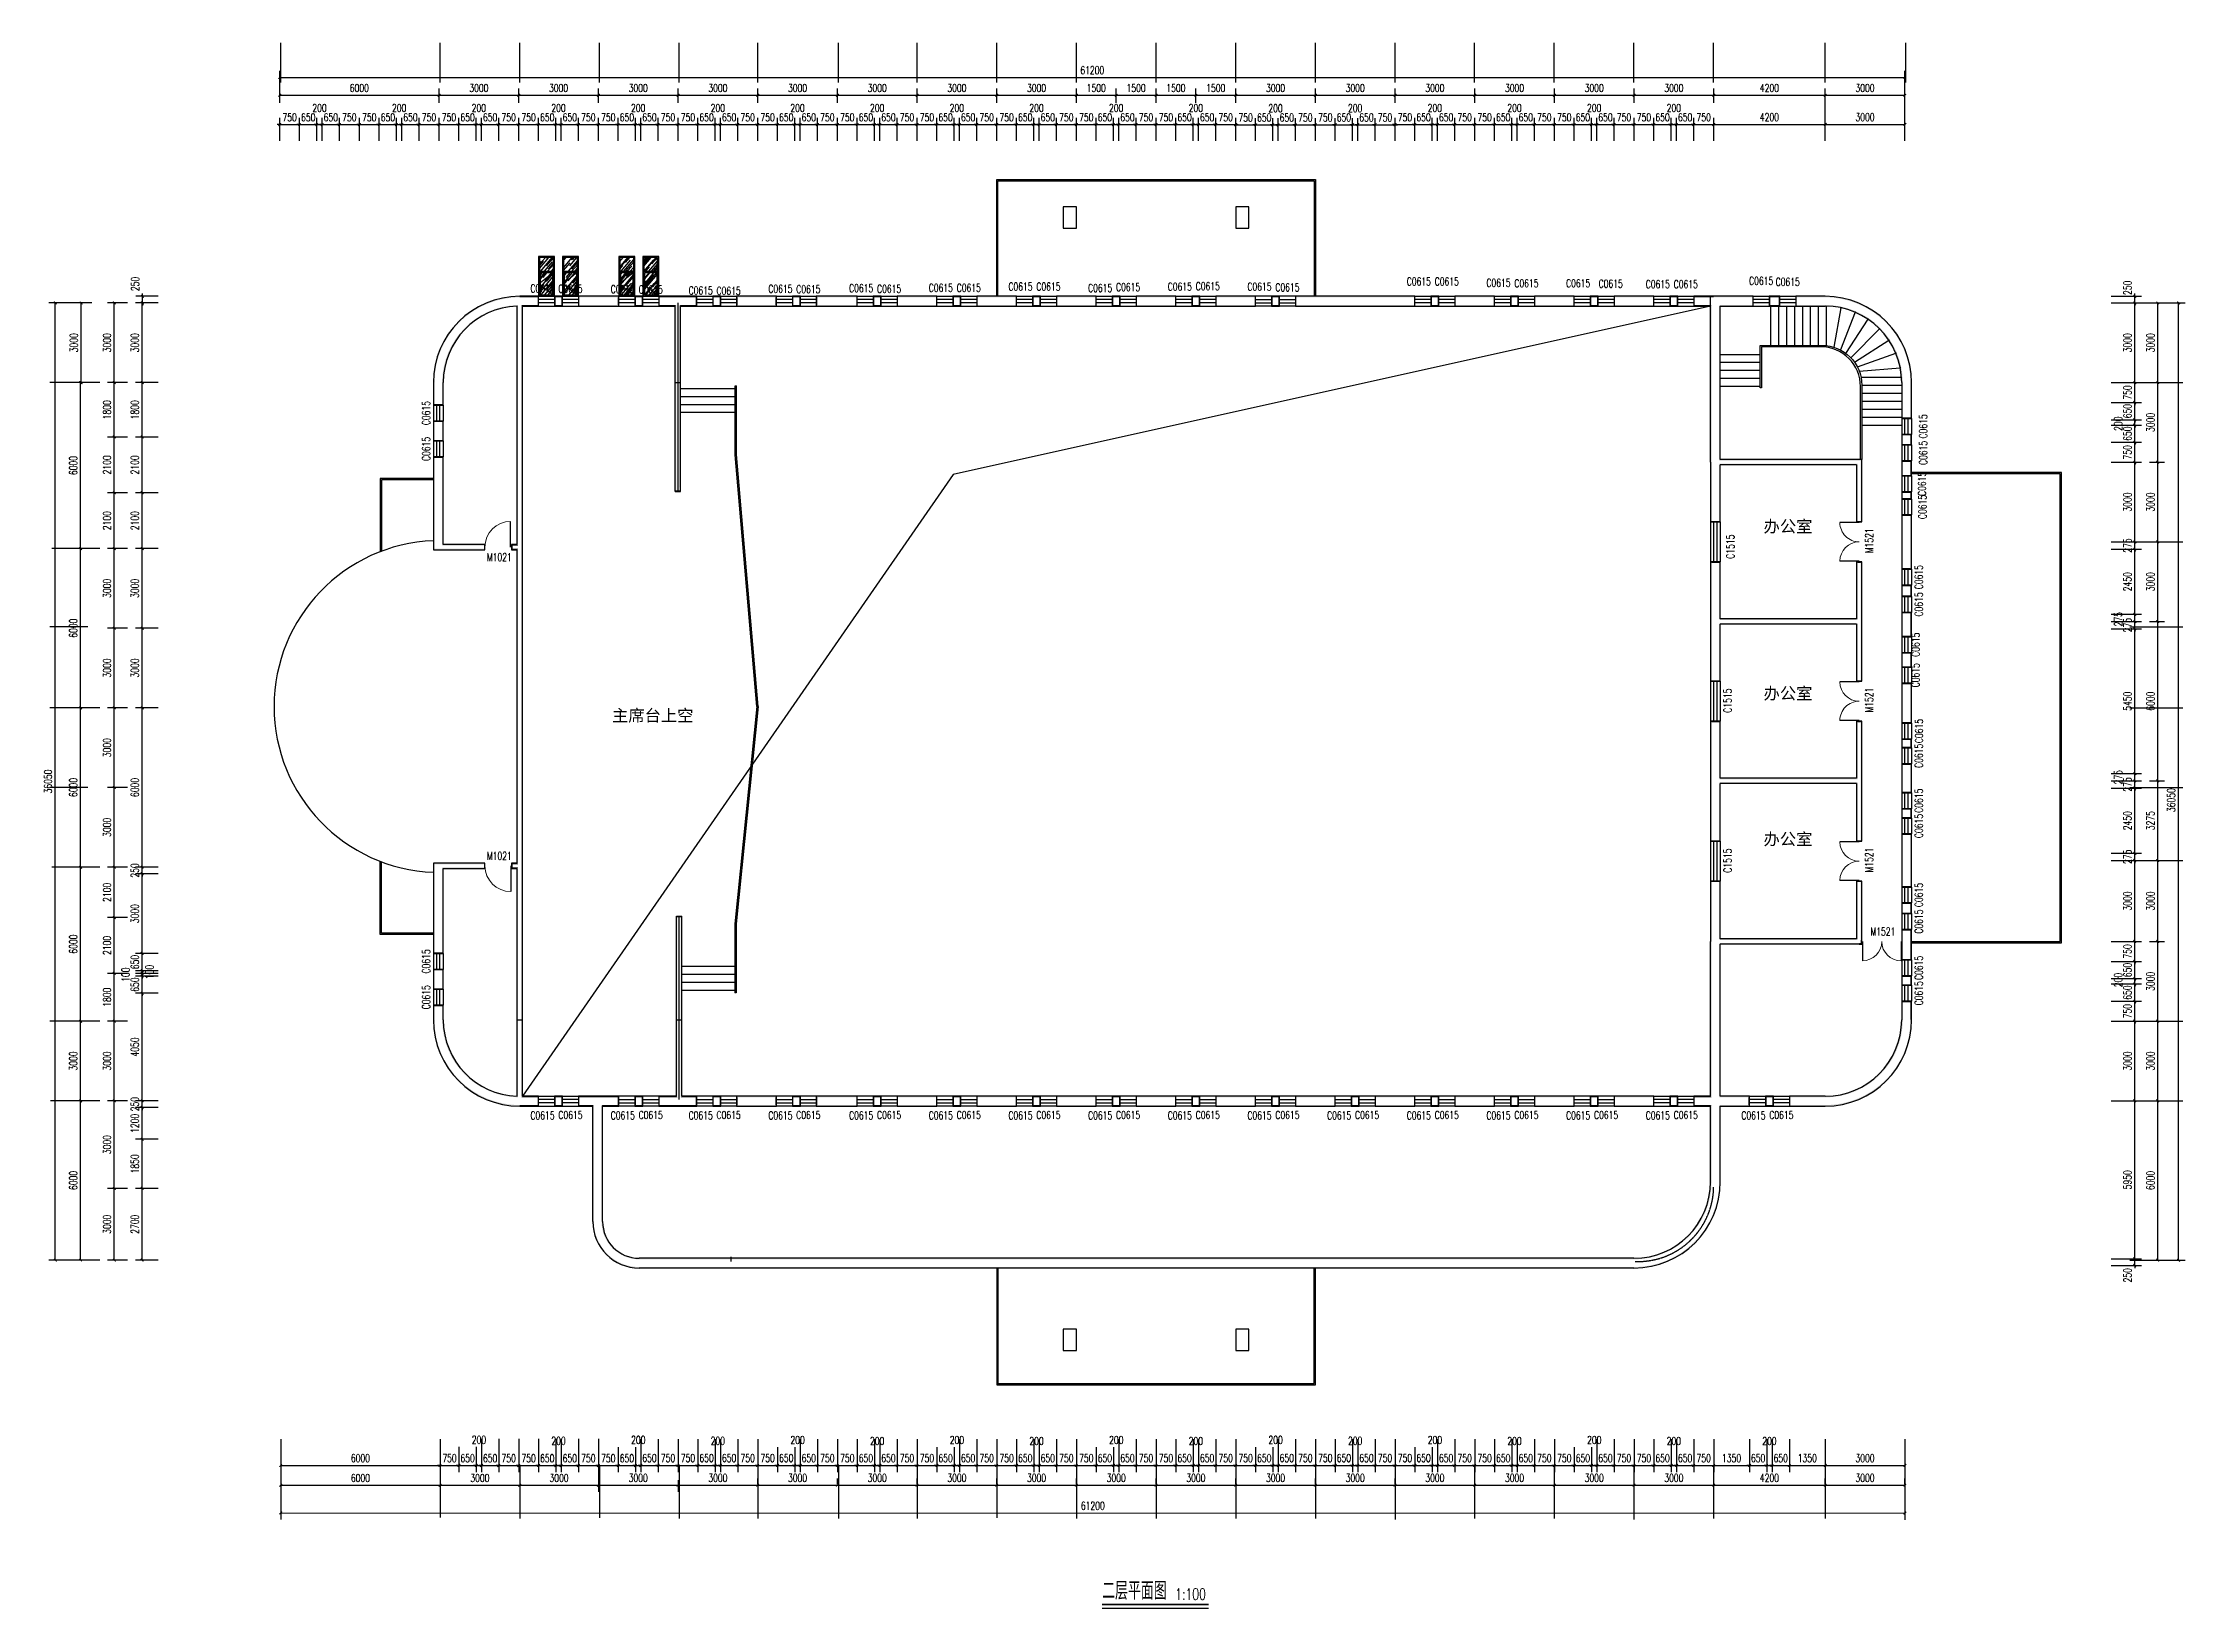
# Model space of a CAD drawing. Header units: millimetres. Extents: x -150677 to 588340, y -254013 to 149700.
# Drawn here: x 143642 to 224316, y -127864 to -68911 of the extents above; entities that cross this region are included whole.
import ezdxf

# ---------------------------------------------------------------- set-up
doc = ezdxf.new("R2010")
doc.units = ezdxf.units.MM
doc.header["$LTSCALE"] = 10
doc.header["$MEASUREMENT"] = 0
doc.linetypes.add('DASH', pattern=[0.35, 0.25, -0.1])
doc.linetypes.add('DOTE', pattern=[2.42, 2, -0.2, 0.02, -0.2])
for name, color, linetype in [('2-Ba顶面轮廓', 4, 'Continuous'), ('9-ELd细', 8, 'Continuous'), ('DOTE', 1, 'Continuous'), ('PUB_DIM', 3, 'Continuous'), ('PUB_TEXT', 7, 'Continuous'), ('PUB_WALL', 9, 'Continuous'), ('WALL', 9, 'Continuous'), ('WINDOW', 4, 'Continuous'), ('WINDOW_TEXT', 7, 'Continuous')]:
    doc.layers.add(name, color=color, linetype=linetype)
doc.styles.add('_TCH_DIM', font='SIMPLEX', dxfattribs={"bigfont": 'GBCBIG'})
doc.styles.add('_TCH_DIM_T3', font='SIMPLEX', dxfattribs={"width": 0.705882, "bigfont": 'GBCBIG'})
doc.styles.add('_TCH_WINDOW', font='SIMPLEX', dxfattribs={"bigfont": 'GBCBIG'})
doc.styles.add('HZHT', font='')
doc.styles.get('HZHT').set_extended_font_data('SimSun')
doc.dimstyles.new('_TCH_ARCH&&100', dxfattribs={"dimtxt": 297.5, "dimasz": 100, "dimexe": 250, "dimexo": 300, "dimgap": 126.25, "dimtad": 1, "dimdec": 0, "dimzin": 0, "dimdsep": 46, "dimtxsty": '_TCH_DIM_T3', "dimblk": 'ARCHTICK', "dimcen": 0.09, "dimclrt": 7, "dimazin": 2, "dimtfac": 1, "dimtdec": 0, "dimtix": 1, "dimtmove": 2, "dimatfit": 3, "dimfxl": 1, "dimtolj": 1, "dimtzin": 0, "dimarcsym": 0})

msp = doc.modelspace()

# ---------------------------------------------------------------- texts
at = {"style": 'HZHT'}
for s, p in [('办公室', (208437.8, -87345.8)), ('办公室', (208437.8, -93635.5)), ('主席台上空', (165076.5, -94468.4)), ('办公室', (208437.8, -99125))]:
    msp.add_text(s, height=450, dxfattribs=at).set_placement(p)
at = {"layer": 'PUB_TEXT', "style": '_TCH_DIM'}
msp.add_text('二层平面图', height=675.18, dxfattribs=at).set_placement((183531.4, -127546.9))
at = {"layer": 'PUB_TEXT', "style": '_TCH_DIM', "width": 0.705882}
msp.add_text('1:100', height=425, dxfattribs=at).set_placement((186282.2, -127546.9))

# ---------------------------------------------------------------- blocks, each defined once
blk = doc.blocks.new('_ArchTick')
at = {"color": 0, "linetype": 'ByBlock', "const_width": 0.4}
blk.add_lwpolyline([(-0.5, -0.5), (0.5, 0.5)], dxfattribs=at)
blk = doc.blocks.new('*D447')
at = {"layer": 'Defpoints', "color": 0, "transparency": 16777216}
for p in [(221226, -114706), (221226, -114956), (222420, -114706)]:
    blk.add_point(p, dxfattribs=at)
at = {"layer": 'PUB_DIM', "color": 0, "lineweight": -2, "transparency": 16777216}
for p, q in [((221526, -114706), (222670, -114706)), ((221526, -114956), (222670, -114956)), ((222420, -114706), (222420, -114606)), ((222420, -114956), (222420, -114706)), ((222420, -114956), (222420, -115056))]:
    blk.add_line(p, q, dxfattribs=at)
at = {"layer": 'PUB_DIM', "color": 0, "lineweight": -2, "transparency": 16777216, "xscale": 100, "yscale": 100, "zscale": 100}
for p, rotation in [((222420, -114706), 270), ((222420, -114956), 90)]:
    blk.add_blockref('_ArchTick', p, dxfattribs=dict(at, rotation=rotation))
at = {"layer": 'PUB_DIM', "color": 7, "transparency": 16777216, "insert": (222145, -115326), "char_height": 297.5, "attachment_point": 5, "rotation": 90, "style": '_TCH_DIM_T3'}
blk.add_mtext('\\A1;250', dxfattribs=at)
blk = doc.blocks.new('*D448')
at = {"layer": 'Defpoints', "color": 0, "transparency": 16777216}
for p in [(221226, -108756), (222420, -108756), (221226, -114706)]:
    blk.add_point(p, dxfattribs=at)
at = {"layer": 'PUB_DIM', "color": 0, "lineweight": -2, "transparency": 16777216}
for p, q in [((221526, -108756), (222670, -108756)), ((222420, -114706), (222420, -108756)), ((221526, -114706), (222670, -114706))]:
    blk.add_line(p, q, dxfattribs=at)
at = {"layer": 'PUB_DIM', "color": 0, "lineweight": -2, "transparency": 16777216, "xscale": 100, "yscale": 100, "zscale": 100}
for p, rotation in [((222420, -108756), 90), ((222420, -114706), 270)]:
    blk.add_blockref('_ArchTick', p, dxfattribs=dict(at, rotation=rotation))
at = {"layer": 'PUB_DIM', "color": 7, "transparency": 16777216, "insert": (222145, -111731), "char_height": 297.5, "attachment_point": 5, "rotation": 90, "style": '_TCH_DIM_T3'}
blk.add_mtext('\\A1;5950', dxfattribs=at)
blk = doc.blocks.new('*D449')
at = {"layer": 'Defpoints', "color": 0, "transparency": 16777216}
for p in [(221226, -105756), (222420, -105756), (221226, -108756)]:
    blk.add_point(p, dxfattribs=at)
at = {"layer": 'PUB_DIM', "color": 0, "lineweight": -2, "transparency": 16777216}
for p, q in [((221526, -105756), (222670, -105756)), ((222420, -108756), (222420, -105756)), ((221526, -108756), (222670, -108756))]:
    blk.add_line(p, q, dxfattribs=at)
at = {"layer": 'PUB_DIM', "color": 0, "lineweight": -2, "transparency": 16777216, "xscale": 100, "yscale": 100, "zscale": 100}
for p, rotation in [((222420, -105756), 90), ((222420, -108756), 270)]:
    blk.add_blockref('_ArchTick', p, dxfattribs=dict(at, rotation=rotation))
at = {"layer": 'PUB_DIM', "color": 7, "transparency": 16777216, "insert": (222145, -107256), "char_height": 297.5, "attachment_point": 5, "rotation": 90, "style": '_TCH_DIM_T3'}
blk.add_mtext('\\A1;3000', dxfattribs=at)
blk = doc.blocks.new('*D450')
at = {"layer": 'Defpoints', "color": 0, "transparency": 16777216}
for p in [(221226, -105006), (222420, -105006), (221226, -105756)]:
    blk.add_point(p, dxfattribs=at)
at = {"layer": 'PUB_DIM', "color": 0, "lineweight": -2, "transparency": 16777216}
for p, q in [((221526, -105006), (222670, -105006)), ((222420, -105006), (222420, -104906)), ((222420, -105756), (222420, -105006)), ((221526, -105756), (222670, -105756)), ((222420, -105756), (222420, -105856))]:
    blk.add_line(p, q, dxfattribs=at)
at = {"layer": 'PUB_DIM', "color": 0, "lineweight": -2, "transparency": 16777216, "xscale": 100, "yscale": 100, "zscale": 100}
for p, rotation in [((222420, -105006), 270), ((222420, -105756), 90)]:
    blk.add_blockref('_ArchTick', p, dxfattribs=dict(at, rotation=rotation))
at = {"layer": 'PUB_DIM', "color": 7, "transparency": 16777216, "insert": (222145, -105381), "char_height": 297.5, "attachment_point": 5, "rotation": 90, "style": '_TCH_DIM_T3'}
blk.add_mtext('\\A1;750', dxfattribs=at)
blk = doc.blocks.new('*D451')
at = {"layer": 'Defpoints', "color": 0, "transparency": 16777216}
for p in [(221226, -104356), (222420, -104356), (221226, -105006)]:
    blk.add_point(p, dxfattribs=at)
at = {"layer": 'PUB_DIM', "color": 0, "lineweight": -2, "transparency": 16777216}
for p, q in [((221526, -104356), (222670, -104356)), ((222420, -104356), (222420, -104256)), ((222420, -105006), (222420, -104356)), ((221526, -105006), (222670, -105006)), ((222420, -105006), (222420, -105106))]:
    blk.add_line(p, q, dxfattribs=at)
at = {"layer": 'PUB_DIM', "color": 0, "lineweight": -2, "transparency": 16777216, "xscale": 100, "yscale": 100, "zscale": 100}
for p, rotation in [((222420, -104356), 270), ((222420, -105006), 90)]:
    blk.add_blockref('_ArchTick', p, dxfattribs=dict(at, rotation=rotation))
at = {"layer": 'PUB_DIM', "color": 7, "transparency": 16777216, "insert": (222145, -104681), "char_height": 297.5, "attachment_point": 5, "rotation": 90, "style": '_TCH_DIM_T3'}
blk.add_mtext('\\A1;650', dxfattribs=at)
blk = doc.blocks.new('*D452')
at = {"layer": 'Defpoints', "color": 0, "transparency": 16777216}
for p in [(221226, -104156), (221226, -104356), (222420, -104156)]:
    blk.add_point(p, dxfattribs=at)
at = {"layer": 'PUB_DIM', "color": 0, "lineweight": -2, "transparency": 16777216}
for p, q in [((222420, -104156), (222420, -104056)), ((221526, -104156), (222670, -104156)), ((221526, -104356), (222670, -104356)), ((222420, -104356), (222420, -104156)), ((222420, -104356), (222420, -104456))]:
    blk.add_line(p, q, dxfattribs=at)
at = {"layer": 'PUB_DIM', "color": 0, "lineweight": -2, "transparency": 16777216, "xscale": 100, "yscale": 100, "zscale": 100}
for p, rotation in [((222420, -104156), 270), ((222420, -104356), 90)]:
    blk.add_blockref('_ArchTick', p, dxfattribs=dict(at, rotation=rotation))
at = {"layer": 'PUB_DIM', "color": 7, "transparency": 16777216, "insert": (221795, -104206), "char_height": 297.5, "attachment_point": 5, "rotation": 90, "style": '_TCH_DIM_T3'}
blk.add_mtext('\\A1;200', dxfattribs=at)
blk = doc.blocks.new('*D453')
at = {"layer": 'Defpoints', "color": 0, "transparency": 16777216}
for p in [(221226, -103506), (222420, -103506), (221226, -104156)]:
    blk.add_point(p, dxfattribs=at)
at = {"layer": 'PUB_DIM', "color": 0, "lineweight": -2, "transparency": 16777216}
for p, q in [((221526, -103506), (222670, -103506)), ((222420, -103506), (222420, -103406)), ((222420, -104156), (222420, -103506)), ((221526, -104156), (222670, -104156)), ((222420, -104156), (222420, -104256))]:
    blk.add_line(p, q, dxfattribs=at)
at = {"layer": 'PUB_DIM', "color": 0, "lineweight": -2, "transparency": 16777216, "xscale": 100, "yscale": 100, "zscale": 100}
for p, rotation in [((222420, -103506), 270), ((222420, -104156), 90)]:
    blk.add_blockref('_ArchTick', p, dxfattribs=dict(at, rotation=rotation))
at = {"layer": 'PUB_DIM', "color": 7, "transparency": 16777216, "insert": (222145, -103831), "char_height": 297.5, "attachment_point": 5, "rotation": 90, "style": '_TCH_DIM_T3'}
blk.add_mtext('\\A1;650', dxfattribs=at)
blk = doc.blocks.new('*D454')
at = {"layer": 'Defpoints', "color": 0, "transparency": 16777216}
for p in [(221226, -102756), (222420, -102756), (221226, -103506)]:
    blk.add_point(p, dxfattribs=at)
at = {"layer": 'PUB_DIM', "color": 0, "lineweight": -2, "transparency": 16777216}
for p, q in [((221526, -102756), (222670, -102756)), ((222420, -102756), (222420, -102656)), ((222420, -103506), (222420, -102756)), ((221526, -103506), (222670, -103506)), ((222420, -103506), (222420, -103606))]:
    blk.add_line(p, q, dxfattribs=at)
at = {"layer": 'PUB_DIM', "color": 0, "lineweight": -2, "transparency": 16777216, "xscale": 100, "yscale": 100, "zscale": 100}
for p, rotation in [((222420, -102756), 270), ((222420, -103506), 90)]:
    blk.add_blockref('_ArchTick', p, dxfattribs=dict(at, rotation=rotation))
at = {"layer": 'PUB_DIM', "color": 7, "transparency": 16777216, "insert": (222145, -103131), "char_height": 297.5, "attachment_point": 5, "rotation": 90, "style": '_TCH_DIM_T3'}
blk.add_mtext('\\A1;750', dxfattribs=at)
blk = doc.blocks.new('*D455')
at = {"layer": 'Defpoints', "color": 0, "transparency": 16777216}
for p in [(221226, -99706), (222420, -99706), (221226, -102756)]:
    blk.add_point(p, dxfattribs=at)
at = {"layer": 'PUB_DIM', "color": 0, "lineweight": -2, "transparency": 16777216}
for p, q in [((221526, -99706), (222670, -99706)), ((222420, -102756), (222420, -99706)), ((221526, -102756), (222670, -102756))]:
    blk.add_line(p, q, dxfattribs=at)
at = {"layer": 'PUB_DIM', "color": 0, "lineweight": -2, "transparency": 16777216, "xscale": 100, "yscale": 100, "zscale": 100}
for p, rotation in [((222420, -99706), 90), ((222420, -102756), 270)]:
    blk.add_blockref('_ArchTick', p, dxfattribs=dict(at, rotation=rotation))
at = {"layer": 'PUB_DIM', "color": 7, "transparency": 16777216, "insert": (222145, -101231), "char_height": 297.5, "attachment_point": 5, "rotation": 90, "style": '_TCH_DIM_T3'}
blk.add_mtext('\\A1;3000', dxfattribs=at)
blk = doc.blocks.new('*D456')
at = {"layer": 'Defpoints', "color": 0, "transparency": 16777216}
for p in [(221226, -99431), (221226, -99706), (222420, -99431)]:
    blk.add_point(p, dxfattribs=at)
at = {"layer": 'PUB_DIM', "color": 0, "lineweight": -2, "transparency": 16777216}
for p, q in [((221526, -99431), (222670, -99431)), ((221526, -99706), (222670, -99706)), ((222420, -99431), (222420, -99331)), ((222420, -99706), (222420, -99431)), ((222420, -99706), (222420, -99806))]:
    blk.add_line(p, q, dxfattribs=at)
at = {"layer": 'PUB_DIM', "color": 0, "lineweight": -2, "transparency": 16777216, "xscale": 100, "yscale": 100, "zscale": 100}
for p, rotation in [((222420, -99431), 270), ((222420, -99706), 90)]:
    blk.add_blockref('_ArchTick', p, dxfattribs=dict(at, rotation=rotation))
at = {"layer": 'PUB_DIM', "color": 7, "transparency": 16777216, "insert": (222145, -99569), "char_height": 297.5, "attachment_point": 5, "rotation": 90, "style": '_TCH_DIM_T3'}
blk.add_mtext('\\A1;275', dxfattribs=at)
blk = doc.blocks.new('*D457')
at = {"layer": 'Defpoints', "color": 0, "transparency": 16777216}
for p in [(221226, -96981), (222420, -96981), (221226, -99431)]:
    blk.add_point(p, dxfattribs=at)
at = {"layer": 'PUB_DIM', "color": 0, "lineweight": -2, "transparency": 16777216}
for p, q in [((221526, -96981), (222670, -96981)), ((222420, -99431), (222420, -96981)), ((221526, -99431), (222670, -99431))]:
    blk.add_line(p, q, dxfattribs=at)
at = {"layer": 'PUB_DIM', "color": 0, "lineweight": -2, "transparency": 16777216, "xscale": 100, "yscale": 100, "zscale": 100}
for p, rotation in [((222420, -96981), 90), ((222420, -99431), 270)]:
    blk.add_blockref('_ArchTick', p, dxfattribs=dict(at, rotation=rotation))
at = {"layer": 'PUB_DIM', "color": 7, "transparency": 16777216, "insert": (222145, -98206), "char_height": 297.5, "attachment_point": 5, "rotation": 90, "style": '_TCH_DIM_T3'}
blk.add_mtext('\\A1;2450', dxfattribs=at)
blk = doc.blocks.new('*D458')
at = {"layer": 'Defpoints', "color": 0, "transparency": 16777216}
for p in [(221226, -96706), (222420, -96706), (221226, -96981)]:
    blk.add_point(p, dxfattribs=at)
at = {"layer": 'PUB_DIM', "color": 0, "lineweight": -2, "transparency": 16777216}
for p, q in [((221526, -96706), (222670, -96706)), ((222420, -96706), (222420, -96606)), ((222420, -96981), (222420, -96706)), ((221526, -96981), (222670, -96981)), ((222420, -96981), (222420, -97081))]:
    blk.add_line(p, q, dxfattribs=at)
at = {"layer": 'PUB_DIM', "color": 0, "lineweight": -2, "transparency": 16777216, "xscale": 100, "yscale": 100, "zscale": 100}
for p, rotation in [((222420, -96706), 270), ((222420, -96981), 90)]:
    blk.add_blockref('_ArchTick', p, dxfattribs=dict(at, rotation=rotation))
at = {"layer": 'PUB_DIM', "color": 7, "transparency": 16777216, "insert": (222145, -96844), "char_height": 297.5, "attachment_point": 5, "rotation": 90, "style": '_TCH_DIM_T3'}
blk.add_mtext('\\A1;275', dxfattribs=at)
blk = doc.blocks.new('*D459')
at = {"layer": 'Defpoints', "color": 0, "transparency": 16777216}
for p in [(221226, -96431), (221226, -96706), (222420, -96431)]:
    blk.add_point(p, dxfattribs=at)
at = {"layer": 'PUB_DIM', "color": 0, "lineweight": -2, "transparency": 16777216}
for p, q in [((221526, -96431), (222670, -96431)), ((221526, -96706), (222670, -96706)), ((222420, -96706), (222420, -96431))]:
    blk.add_line(p, q, dxfattribs=at)
at = {"layer": 'PUB_DIM', "color": 0, "lineweight": -2, "transparency": 16777216, "xscale": 100, "yscale": 100, "zscale": 100}
for p, rotation in [((222420, -96431), 90), ((222420, -96706), 270)]:
    blk.add_blockref('_ArchTick', p, dxfattribs=dict(at, rotation=rotation))
at = {"layer": 'PUB_DIM', "color": 7, "transparency": 16777216, "insert": (221795, -96569), "char_height": 297.5, "attachment_point": 5, "rotation": 90, "style": '_TCH_DIM_T3'}
blk.add_mtext('\\A1;275', dxfattribs=at)
blk = doc.blocks.new('*D460')
at = {"layer": 'Defpoints', "color": 0, "transparency": 16777216}
for p in [(221226, -90981), (222420, -90981), (221226, -96431)]:
    blk.add_point(p, dxfattribs=at)
at = {"layer": 'PUB_DIM', "color": 0, "lineweight": -2, "transparency": 16777216}
for p, q in [((221526, -90981), (222670, -90981)), ((222420, -96431), (222420, -90981)), ((221526, -96431), (222670, -96431))]:
    blk.add_line(p, q, dxfattribs=at)
at = {"layer": 'PUB_DIM', "color": 0, "lineweight": -2, "transparency": 16777216, "xscale": 100, "yscale": 100, "zscale": 100}
for p, rotation in [((222420, -90981), 90), ((222420, -96431), 270)]:
    blk.add_blockref('_ArchTick', p, dxfattribs=dict(at, rotation=rotation))
at = {"layer": 'PUB_DIM', "color": 7, "transparency": 16777216, "insert": (222145, -93706), "char_height": 297.5, "attachment_point": 5, "rotation": 90, "style": '_TCH_DIM_T3'}
blk.add_mtext('\\A1;5450', dxfattribs=at)
blk = doc.blocks.new('*D461')
at = {"layer": 'Defpoints', "color": 0, "transparency": 16777216}
for p in [(221226, -90706), (221226, -90981), (222420, -90706)]:
    blk.add_point(p, dxfattribs=at)
at = {"layer": 'PUB_DIM', "color": 0, "lineweight": -2, "transparency": 16777216}
for p, q in [((221526, -90706), (222670, -90706)), ((221526, -90981), (222670, -90981)), ((222420, -90706), (222420, -90606)), ((222420, -90981), (222420, -90706)), ((222420, -90981), (222420, -91081))]:
    blk.add_line(p, q, dxfattribs=at)
at = {"layer": 'PUB_DIM', "color": 0, "lineweight": -2, "transparency": 16777216, "xscale": 100, "yscale": 100, "zscale": 100}
for p, rotation in [((222420, -90706), 270), ((222420, -90981), 90)]:
    blk.add_blockref('_ArchTick', p, dxfattribs=dict(at, rotation=rotation))
at = {"layer": 'PUB_DIM', "color": 7, "transparency": 16777216, "insert": (222145, -90844), "char_height": 297.5, "attachment_point": 5, "rotation": 90, "style": '_TCH_DIM_T3'}
blk.add_mtext('\\A1;275', dxfattribs=at)
blk = doc.blocks.new('*D462')
at = {"layer": 'Defpoints', "color": 0, "transparency": 16777216}
for p in [(221226, -90431), (221226, -90706), (222420, -90431)]:
    blk.add_point(p, dxfattribs=at)
at = {"layer": 'PUB_DIM', "color": 0, "lineweight": -2, "transparency": 16777216}
for p, q in [((221526, -90431), (222670, -90431)), ((221526, -90706), (222670, -90706)), ((222420, -90706), (222420, -90431))]:
    blk.add_line(p, q, dxfattribs=at)
at = {"layer": 'PUB_DIM', "color": 0, "lineweight": -2, "transparency": 16777216, "xscale": 100, "yscale": 100, "zscale": 100}
for p, rotation in [((222420, -90431), 90), ((222420, -90706), 270)]:
    blk.add_blockref('_ArchTick', p, dxfattribs=dict(at, rotation=rotation))
at = {"layer": 'PUB_DIM', "color": 7, "transparency": 16777216, "insert": (221795, -90619), "char_height": 297.5, "attachment_point": 5, "rotation": 90, "style": '_TCH_DIM_T3'}
blk.add_mtext('\\A1;275', dxfattribs=at)
blk = doc.blocks.new('*D463')
at = {"layer": 'Defpoints', "color": 0, "transparency": 16777216}
for p in [(221226, -87981), (222420, -87981), (221226, -90431)]:
    blk.add_point(p, dxfattribs=at)
at = {"layer": 'PUB_DIM', "color": 0, "lineweight": -2, "transparency": 16777216}
for p, q in [((221526, -87981), (222670, -87981)), ((222420, -90431), (222420, -87981)), ((221526, -90431), (222670, -90431))]:
    blk.add_line(p, q, dxfattribs=at)
at = {"layer": 'PUB_DIM', "color": 0, "lineweight": -2, "transparency": 16777216, "xscale": 100, "yscale": 100, "zscale": 100}
for p, rotation in [((222420, -87981), 90), ((222420, -90431), 270)]:
    blk.add_blockref('_ArchTick', p, dxfattribs=dict(at, rotation=rotation))
at = {"layer": 'PUB_DIM', "color": 7, "transparency": 16777216, "insert": (222145, -89206), "char_height": 297.5, "attachment_point": 5, "rotation": 90, "style": '_TCH_DIM_T3'}
blk.add_mtext('\\A1;2450', dxfattribs=at)
blk = doc.blocks.new('*D464')
at = {"layer": 'Defpoints', "color": 0, "transparency": 16777216}
for p in [(221226, -87706), (222420, -87706), (221226, -87981)]:
    blk.add_point(p, dxfattribs=at)
at = {"layer": 'PUB_DIM', "color": 0, "lineweight": -2, "transparency": 16777216}
for p, q in [((221526, -87706), (222670, -87706)), ((222420, -87706), (222420, -87606)), ((222420, -87981), (222420, -87706)), ((221526, -87981), (222670, -87981)), ((222420, -87981), (222420, -88081))]:
    blk.add_line(p, q, dxfattribs=at)
at = {"layer": 'PUB_DIM', "color": 0, "lineweight": -2, "transparency": 16777216, "xscale": 100, "yscale": 100, "zscale": 100}
for p, rotation in [((222420, -87706), 270), ((222420, -87981), 90)]:
    blk.add_blockref('_ArchTick', p, dxfattribs=dict(at, rotation=rotation))
at = {"layer": 'PUB_DIM', "color": 7, "transparency": 16777216, "insert": (222145, -87844), "char_height": 297.5, "attachment_point": 5, "rotation": 90, "style": '_TCH_DIM_T3'}
blk.add_mtext('\\A1;275', dxfattribs=at)
blk = doc.blocks.new('*D465')
at = {"layer": 'Defpoints', "color": 0, "transparency": 16777216}
for p in [(221226, -84706), (222420, -84706), (221226, -87706)]:
    blk.add_point(p, dxfattribs=at)
at = {"layer": 'PUB_DIM', "color": 0, "lineweight": -2, "transparency": 16777216}
for p, q in [((221526, -84706), (222670, -84706)), ((222420, -87706), (222420, -84706)), ((221526, -87706), (222670, -87706))]:
    blk.add_line(p, q, dxfattribs=at)
at = {"layer": 'PUB_DIM', "color": 0, "lineweight": -2, "transparency": 16777216, "xscale": 100, "yscale": 100, "zscale": 100}
for p, rotation in [((222420, -84706), 90), ((222420, -87706), 270)]:
    blk.add_blockref('_ArchTick', p, dxfattribs=dict(at, rotation=rotation))
at = {"layer": 'PUB_DIM', "color": 7, "transparency": 16777216, "insert": (222145, -86206), "char_height": 297.5, "attachment_point": 5, "rotation": 90, "style": '_TCH_DIM_T3'}
blk.add_mtext('\\A1;3000', dxfattribs=at)
blk = doc.blocks.new('*D466')
at = {"layer": 'Defpoints', "color": 0, "transparency": 16777216}
for p in [(221226, -83956), (221226, -84706), (222420, -83956)]:
    blk.add_point(p, dxfattribs=at)
at = {"layer": 'PUB_DIM', "color": 0, "lineweight": -2, "transparency": 16777216}
for p, q in [((222420, -83956), (222420, -83856)), ((221526, -83956), (222670, -83956)), ((221526, -84706), (222670, -84706)), ((222420, -84706), (222420, -83956)), ((222420, -84706), (222420, -84806))]:
    blk.add_line(p, q, dxfattribs=at)
at = {"layer": 'PUB_DIM', "color": 0, "lineweight": -2, "transparency": 16777216, "xscale": 100, "yscale": 100, "zscale": 100}
for p, rotation in [((222420, -83956), 270), ((222420, -84706), 90)]:
    blk.add_blockref('_ArchTick', p, dxfattribs=dict(at, rotation=rotation))
at = {"layer": 'PUB_DIM', "color": 7, "transparency": 16777216, "insert": (222145, -84331), "char_height": 297.5, "attachment_point": 5, "rotation": 90, "style": '_TCH_DIM_T3'}
blk.add_mtext('\\A1;750', dxfattribs=at)
blk = doc.blocks.new('*D467')
at = {"layer": 'Defpoints', "color": 0, "transparency": 16777216}
for p in [(221226, -83306), (222420, -83306), (221226, -83956)]:
    blk.add_point(p, dxfattribs=at)
at = {"layer": 'PUB_DIM', "color": 0, "lineweight": -2, "transparency": 16777216}
for p, q in [((221526, -83306), (222670, -83306)), ((222420, -83306), (222420, -83206)), ((222420, -83956), (222420, -83306)), ((221526, -83956), (222670, -83956)), ((222420, -83956), (222420, -84056))]:
    blk.add_line(p, q, dxfattribs=at)
at = {"layer": 'PUB_DIM', "color": 0, "lineweight": -2, "transparency": 16777216, "xscale": 100, "yscale": 100, "zscale": 100}
for p, rotation in [((222420, -83306), 270), ((222420, -83956), 90)]:
    blk.add_blockref('_ArchTick', p, dxfattribs=dict(at, rotation=rotation))
at = {"layer": 'PUB_DIM', "color": 7, "transparency": 16777216, "insert": (222145, -83631), "char_height": 297.5, "attachment_point": 5, "rotation": 90, "style": '_TCH_DIM_T3'}
blk.add_mtext('\\A1;650', dxfattribs=at)
blk = doc.blocks.new('*D468')
at = {"layer": 'Defpoints', "color": 0, "transparency": 16777216}
for p in [(221226, -83106), (221226, -83306), (222420, -83106)]:
    blk.add_point(p, dxfattribs=at)
at = {"layer": 'PUB_DIM', "color": 0, "lineweight": -2, "transparency": 16777216}
for p, q in [((222420, -83106), (222420, -83006)), ((221526, -83106), (222670, -83106)), ((221526, -83306), (222670, -83306)), ((222420, -83306), (222420, -83106)), ((222420, -83306), (222420, -83406))]:
    blk.add_line(p, q, dxfattribs=at)
at = {"layer": 'PUB_DIM', "color": 0, "lineweight": -2, "transparency": 16777216, "xscale": 100, "yscale": 100, "zscale": 100}
for p, rotation in [((222420, -83106), 270), ((222420, -83306), 90)]:
    blk.add_blockref('_ArchTick', p, dxfattribs=dict(at, rotation=rotation))
at = {"layer": 'PUB_DIM', "color": 7, "transparency": 16777216, "insert": (221795, -83256), "char_height": 297.5, "attachment_point": 5, "rotation": 90, "style": '_TCH_DIM_T3'}
blk.add_mtext('\\A1;200', dxfattribs=at)
blk = doc.blocks.new('*D469')
at = {"layer": 'Defpoints', "color": 0, "transparency": 16777216}
for p in [(221226, -82456), (222420, -82456), (221226, -83106)]:
    blk.add_point(p, dxfattribs=at)
at = {"layer": 'PUB_DIM', "color": 0, "lineweight": -2, "transparency": 16777216}
for p, q in [((221526, -82456), (222670, -82456)), ((222420, -82456), (222420, -82356)), ((222420, -83106), (222420, -82456)), ((221526, -83106), (222670, -83106)), ((222420, -83106), (222420, -83206))]:
    blk.add_line(p, q, dxfattribs=at)
at = {"layer": 'PUB_DIM', "color": 0, "lineweight": -2, "transparency": 16777216, "xscale": 100, "yscale": 100, "zscale": 100}
for p, rotation in [((222420, -82456), 270), ((222420, -83106), 90)]:
    blk.add_blockref('_ArchTick', p, dxfattribs=dict(at, rotation=rotation))
at = {"layer": 'PUB_DIM', "color": 7, "transparency": 16777216, "insert": (222145, -82781), "char_height": 297.5, "attachment_point": 5, "rotation": 90, "style": '_TCH_DIM_T3'}
blk.add_mtext('\\A1;650', dxfattribs=at)
blk = doc.blocks.new('*D470')
at = {"layer": 'Defpoints', "color": 0, "transparency": 16777216}
for p in [(221226, -81706), (222420, -81706), (221226, -82456)]:
    blk.add_point(p, dxfattribs=at)
at = {"layer": 'PUB_DIM', "color": 0, "lineweight": -2, "transparency": 16777216}
for p, q in [((221526, -81706), (222670, -81706)), ((222420, -81706), (222420, -81606)), ((222420, -82456), (222420, -81706)), ((221526, -82456), (222670, -82456)), ((222420, -82456), (222420, -82556))]:
    blk.add_line(p, q, dxfattribs=at)
at = {"layer": 'PUB_DIM', "color": 0, "lineweight": -2, "transparency": 16777216, "xscale": 100, "yscale": 100, "zscale": 100}
for p, rotation in [((222420, -81706), 270), ((222420, -82456), 90)]:
    blk.add_blockref('_ArchTick', p, dxfattribs=dict(at, rotation=rotation))
at = {"layer": 'PUB_DIM', "color": 7, "transparency": 16777216, "insert": (222145, -82081), "char_height": 297.5, "attachment_point": 5, "rotation": 90, "style": '_TCH_DIM_T3'}
blk.add_mtext('\\A1;750', dxfattribs=at)
blk = doc.blocks.new('*D471')
at = {"layer": 'Defpoints', "color": 0, "transparency": 16777216}
for p in [(221226, -78706), (222420, -78706), (221226, -81706)]:
    blk.add_point(p, dxfattribs=at)
at = {"layer": 'PUB_DIM', "color": 0, "lineweight": -2, "transparency": 16777216}
for p, q in [((221526, -78706), (222670, -78706)), ((222420, -81706), (222420, -78706)), ((221526, -81706), (222670, -81706))]:
    blk.add_line(p, q, dxfattribs=at)
at = {"layer": 'PUB_DIM', "color": 0, "lineweight": -2, "transparency": 16777216, "xscale": 100, "yscale": 100, "zscale": 100}
for p, rotation in [((222420, -78706), 90), ((222420, -81706), 270)]:
    blk.add_blockref('_ArchTick', p, dxfattribs=dict(at, rotation=rotation))
at = {"layer": 'PUB_DIM', "color": 7, "transparency": 16777216, "insert": (222145, -80206), "char_height": 297.5, "attachment_point": 5, "rotation": 90, "style": '_TCH_DIM_T3'}
blk.add_mtext('\\A1;3000', dxfattribs=at)
blk = doc.blocks.new('*D472')
at = {"layer": 'Defpoints', "color": 0, "transparency": 16777216}
for p in [(221226, -78456), (221226, -78706), (222420, -78456)]:
    blk.add_point(p, dxfattribs=at)
at = {"layer": 'PUB_DIM', "color": 0, "lineweight": -2, "transparency": 16777216}
for p, q in [((221526, -78456), (222670, -78456)), ((221526, -78706), (222670, -78706)), ((222420, -78456), (222420, -78356)), ((222420, -78706), (222420, -78456)), ((222420, -78706), (222420, -78806))]:
    blk.add_line(p, q, dxfattribs=at)
at = {"layer": 'PUB_DIM', "color": 0, "lineweight": -2, "transparency": 16777216, "xscale": 100, "yscale": 100, "zscale": 100}
for p, rotation in [((222420, -78456), 270), ((222420, -78706), 90)]:
    blk.add_blockref('_ArchTick', p, dxfattribs=dict(at, rotation=rotation))
at = {"layer": 'PUB_DIM', "color": 7, "transparency": 16777216, "insert": (222145, -78136), "char_height": 297.5, "attachment_point": 5, "rotation": 90, "style": '_TCH_DIM_T3'}
blk.add_mtext('\\A1;250', dxfattribs=at)
blk = doc.blocks.new('*D473')
at = {"layer": 'Defpoints', "color": 0, "transparency": 16777216}
for p in [(222670, -108756), (223284, -108756), (222670, -114758)]:
    blk.add_point(p, dxfattribs=at)
at = {"layer": 'PUB_DIM', "color": 0, "lineweight": -2, "transparency": 16777216}
for p, q in [((222970, -108756), (223534, -108756)), ((223284, -114758), (223284, -108756)), ((222970, -114758), (223534, -114758))]:
    blk.add_line(p, q, dxfattribs=at)
at = {"layer": 'PUB_DIM', "color": 0, "lineweight": -2, "transparency": 16777216, "xscale": 100, "yscale": 100, "zscale": 100}
for p, rotation in [((223284, -108756), 90), ((223284, -114758), 270)]:
    blk.add_blockref('_ArchTick', p, dxfattribs=dict(at, rotation=rotation))
at = {"layer": 'PUB_DIM', "color": 7, "transparency": 16777216, "insert": (223009, -111757), "char_height": 297.5, "attachment_point": 5, "rotation": 90, "style": '_TCH_DIM_T3'}
blk.add_mtext('\\A1;6000', dxfattribs=at)
blk = doc.blocks.new('*D474')
at = {"layer": 'Defpoints', "color": 0, "transparency": 16777216}
for p in [(222670, -105756), (223284, -105756), (222670, -108756)]:
    blk.add_point(p, dxfattribs=at)
at = {"layer": 'PUB_DIM', "color": 0, "lineweight": -2, "transparency": 16777216}
for p, q in [((222970, -105756), (223534, -105756)), ((223284, -108756), (223284, -105756)), ((222970, -108756), (223534, -108756))]:
    blk.add_line(p, q, dxfattribs=at)
at = {"layer": 'PUB_DIM', "color": 0, "lineweight": -2, "transparency": 16777216, "xscale": 100, "yscale": 100, "zscale": 100}
for p, rotation in [((223284, -105756), 90), ((223284, -108756), 270)]:
    blk.add_blockref('_ArchTick', p, dxfattribs=dict(at, rotation=rotation))
at = {"layer": 'PUB_DIM', "color": 7, "transparency": 16777216, "insert": (223009, -107256), "char_height": 297.5, "attachment_point": 5, "rotation": 90, "style": '_TCH_DIM_T3'}
blk.add_mtext('\\A1;3000', dxfattribs=at)
blk = doc.blocks.new('*D475')
at = {"layer": 'Defpoints', "color": 0, "transparency": 16777216}
for p in [(222670, -102756), (223284, -102756), (222670, -105756)]:
    blk.add_point(p, dxfattribs=at)
at = {"layer": 'PUB_DIM', "color": 0, "lineweight": -2, "transparency": 16777216}
for p, q in [((222970, -102756), (223534, -102756)), ((223284, -105756), (223284, -102756)), ((222970, -105756), (223534, -105756))]:
    blk.add_line(p, q, dxfattribs=at)
at = {"layer": 'PUB_DIM', "color": 0, "lineweight": -2, "transparency": 16777216, "xscale": 100, "yscale": 100, "zscale": 100}
for p, rotation in [((223284, -102756), 90), ((223284, -105756), 270)]:
    blk.add_blockref('_ArchTick', p, dxfattribs=dict(at, rotation=rotation))
at = {"layer": 'PUB_DIM', "color": 7, "transparency": 16777216, "insert": (223009, -104256), "char_height": 297.5, "attachment_point": 5, "rotation": 90, "style": '_TCH_DIM_T3'}
blk.add_mtext('\\A1;3000', dxfattribs=at)
blk = doc.blocks.new('*D476')
at = {"layer": 'Defpoints', "color": 0, "transparency": 16777216}
for p in [(222670, -99706), (223284, -99706), (222670, -102756)]:
    blk.add_point(p, dxfattribs=at)
at = {"layer": 'PUB_DIM', "color": 0, "lineweight": -2, "transparency": 16777216}
for p, q in [((222970, -99706), (223534, -99706)), ((223284, -102756), (223284, -99706)), ((222970, -102756), (223534, -102756))]:
    blk.add_line(p, q, dxfattribs=at)
at = {"layer": 'PUB_DIM', "color": 0, "lineweight": -2, "transparency": 16777216, "xscale": 100, "yscale": 100, "zscale": 100}
for p, rotation in [((223284, -99706), 90), ((223284, -102756), 270)]:
    blk.add_blockref('_ArchTick', p, dxfattribs=dict(at, rotation=rotation))
at = {"layer": 'PUB_DIM', "color": 7, "transparency": 16777216, "insert": (223009, -101231), "char_height": 297.5, "attachment_point": 5, "rotation": 90, "style": '_TCH_DIM_T3'}
blk.add_mtext('\\A1;3000', dxfattribs=at)
blk = doc.blocks.new('*D477')
at = {"layer": 'Defpoints', "color": 0, "transparency": 16777216}
for p in [(222670, -96706), (223284, -96706), (222670, -99706)]:
    blk.add_point(p, dxfattribs=at)
at = {"layer": 'PUB_DIM', "color": 0, "lineweight": -2, "transparency": 16777216}
for p, q in [((222970, -96706), (223534, -96706)), ((223284, -99706), (223284, -96706)), ((222970, -99706), (223534, -99706))]:
    blk.add_line(p, q, dxfattribs=at)
at = {"layer": 'PUB_DIM', "color": 0, "lineweight": -2, "transparency": 16777216, "xscale": 100, "yscale": 100, "zscale": 100}
for p, rotation in [((223284, -96706), 90), ((223284, -99706), 270)]:
    blk.add_blockref('_ArchTick', p, dxfattribs=dict(at, rotation=rotation))
at = {"layer": 'PUB_DIM', "color": 7, "transparency": 16777216, "insert": (223009, -98206), "char_height": 297.5, "attachment_point": 5, "rotation": 90, "style": '_TCH_DIM_T3'}
blk.add_mtext('\\A1;3275', dxfattribs=at)
blk = doc.blocks.new('*D478')
at = {"layer": 'Defpoints', "color": 0, "transparency": 16777216}
for p in [(222670, -90706), (223284, -90706), (222670, -96706)]:
    blk.add_point(p, dxfattribs=at)
at = {"layer": 'PUB_DIM', "color": 0, "lineweight": -2, "transparency": 16777216}
for p, q in [((222970, -90706), (223534, -90706)), ((223284, -96706), (223284, -90706)), ((222970, -96706), (223534, -96706))]:
    blk.add_line(p, q, dxfattribs=at)
at = {"layer": 'PUB_DIM', "color": 0, "lineweight": -2, "transparency": 16777216, "xscale": 100, "yscale": 100, "zscale": 100}
for p, rotation in [((223284, -90706), 90), ((223284, -96706), 270)]:
    blk.add_blockref('_ArchTick', p, dxfattribs=dict(at, rotation=rotation))
at = {"layer": 'PUB_DIM', "color": 7, "transparency": 16777216, "insert": (223009, -93706), "char_height": 297.5, "attachment_point": 5, "rotation": 90, "style": '_TCH_DIM_T3'}
blk.add_mtext('\\A1;6000', dxfattribs=at)
blk = doc.blocks.new('*D479')
at = {"layer": 'Defpoints', "color": 0, "transparency": 16777216}
for p in [(222670, -87706), (223284, -87706), (222670, -90706)]:
    blk.add_point(p, dxfattribs=at)
at = {"layer": 'PUB_DIM', "color": 0, "lineweight": -2, "transparency": 16777216}
for p, q in [((222970, -87706), (223534, -87706)), ((223284, -90706), (223284, -87706)), ((222970, -90706), (223534, -90706))]:
    blk.add_line(p, q, dxfattribs=at)
at = {"layer": 'PUB_DIM', "color": 0, "lineweight": -2, "transparency": 16777216, "xscale": 100, "yscale": 100, "zscale": 100}
for p, rotation in [((223284, -87706), 90), ((223284, -90706), 270)]:
    blk.add_blockref('_ArchTick', p, dxfattribs=dict(at, rotation=rotation))
at = {"layer": 'PUB_DIM', "color": 7, "transparency": 16777216, "insert": (223009, -89206), "char_height": 297.5, "attachment_point": 5, "rotation": 90, "style": '_TCH_DIM_T3'}
blk.add_mtext('\\A1;3000', dxfattribs=at)
blk = doc.blocks.new('*D480')
at = {"layer": 'Defpoints', "color": 0, "transparency": 16777216}
for p in [(222670, -84706), (223284, -84706), (222670, -87706)]:
    blk.add_point(p, dxfattribs=at)
at = {"layer": 'PUB_DIM', "color": 0, "lineweight": -2, "transparency": 16777216}
for p, q in [((222970, -84706), (223534, -84706)), ((223284, -87706), (223284, -84706)), ((222970, -87706), (223534, -87706))]:
    blk.add_line(p, q, dxfattribs=at)
at = {"layer": 'PUB_DIM', "color": 0, "lineweight": -2, "transparency": 16777216, "xscale": 100, "yscale": 100, "zscale": 100}
for p, rotation in [((223284, -84706), 90), ((223284, -87706), 270)]:
    blk.add_blockref('_ArchTick', p, dxfattribs=dict(at, rotation=rotation))
at = {"layer": 'PUB_DIM', "color": 7, "transparency": 16777216, "insert": (223009, -86206), "char_height": 297.5, "attachment_point": 5, "rotation": 90, "style": '_TCH_DIM_T3'}
blk.add_mtext('\\A1;3000', dxfattribs=at)
blk = doc.blocks.new('*D481')
at = {"layer": 'Defpoints', "color": 0, "transparency": 16777216}
for p in [(222670, -81706), (223284, -81706), (222670, -84706)]:
    blk.add_point(p, dxfattribs=at)
at = {"layer": 'PUB_DIM', "color": 0, "lineweight": -2, "transparency": 16777216}
for p, q in [((222970, -81706), (223534, -81706)), ((223284, -84706), (223284, -81706)), ((222970, -84706), (223534, -84706))]:
    blk.add_line(p, q, dxfattribs=at)
at = {"layer": 'PUB_DIM', "color": 0, "lineweight": -2, "transparency": 16777216, "xscale": 100, "yscale": 100, "zscale": 100}
for p, rotation in [((223284, -81706), 90), ((223284, -84706), 270)]:
    blk.add_blockref('_ArchTick', p, dxfattribs=dict(at, rotation=rotation))
at = {"layer": 'PUB_DIM', "color": 7, "transparency": 16777216, "insert": (223009, -83206), "char_height": 297.5, "attachment_point": 5, "rotation": 90, "style": '_TCH_DIM_T3'}
blk.add_mtext('\\A1;3000', dxfattribs=at)
blk = doc.blocks.new('*D482')
at = {"layer": 'Defpoints', "color": 0, "transparency": 16777216}
for p in [(222670, -78706), (223284, -78706), (222670, -81706)]:
    blk.add_point(p, dxfattribs=at)
at = {"layer": 'PUB_DIM', "color": 0, "lineweight": -2, "transparency": 16777216}
for p, q in [((222970, -78706), (223534, -78706)), ((223284, -81706), (223284, -78706)), ((222970, -81706), (223534, -81706))]:
    blk.add_line(p, q, dxfattribs=at)
at = {"layer": 'PUB_DIM', "color": 0, "lineweight": -2, "transparency": 16777216, "xscale": 100, "yscale": 100, "zscale": 100}
for p, rotation in [((223284, -78706), 90), ((223284, -81706), 270)]:
    blk.add_blockref('_ArchTick', p, dxfattribs=dict(at, rotation=rotation))
at = {"layer": 'PUB_DIM', "color": 7, "transparency": 16777216, "insert": (223009, -80206), "char_height": 297.5, "attachment_point": 5, "rotation": 90, "style": '_TCH_DIM_T3'}
blk.add_mtext('\\A1;3000', dxfattribs=at)
blk = doc.blocks.new('*D483')
at = {"layer": 'Defpoints', "color": 0, "transparency": 16777216}
for p in [(152601, -121198), (158601, -121198), (158601, -122489)]:
    blk.add_point(p, dxfattribs=at)
at = {"layer": 'PUB_DIM', "color": 0, "lineweight": -2, "transparency": 16777216}
for p, q in [((152601, -121498), (152601, -122739)), ((158601, -121498), (158601, -122739)), ((152601, -122489), (158601, -122489))]:
    blk.add_line(p, q, dxfattribs=at)
at = {"layer": 'PUB_DIM', "color": 0, "lineweight": -2, "transparency": 16777216, "xscale": 100, "yscale": 100, "zscale": 100, "rotation": 180}
blk.add_blockref('_ArchTick', (152601, -122489), dxfattribs=at)
at = {"layer": 'PUB_DIM', "color": 0, "lineweight": -2, "transparency": 16777216, "xscale": 100, "yscale": 100, "zscale": 100}
blk.add_blockref('_ArchTick', (158601, -122489), dxfattribs=at)
at = {"layer": 'PUB_DIM', "color": 7, "transparency": 16777216, "insert": (155601, -122214), "char_height": 297.5, "attachment_point": 5, "style": '_TCH_DIM_T3'}
blk.add_mtext('\\A1;6000', dxfattribs=at)
blk = doc.blocks.new('*D484')
at = {"layer": 'Defpoints', "color": 0, "transparency": 16777216}
for p in [(152601, -122444), (158601, -122444), (158601, -123236)]:
    blk.add_point(p, dxfattribs=at)
at = {"layer": 'PUB_DIM', "color": 0, "lineweight": -2, "transparency": 16777216}
for p, q in [((152601, -122744), (152601, -123486)), ((152601, -123236), (158601, -123236)), ((158601, -122744), (158601, -123486))]:
    blk.add_line(p, q, dxfattribs=at)
at = {"layer": 'PUB_DIM', "color": 0, "lineweight": -2, "transparency": 16777216, "xscale": 100, "yscale": 100, "zscale": 100, "rotation": 180}
blk.add_blockref('_ArchTick', (152601, -123236), dxfattribs=at)
at = {"layer": 'PUB_DIM', "color": 0, "lineweight": -2, "transparency": 16777216, "xscale": 100, "yscale": 100, "zscale": 100}
blk.add_blockref('_ArchTick', (158601, -123236), dxfattribs=at)
at = {"layer": 'PUB_DIM', "color": 7, "transparency": 16777216, "insert": (155601, -122961), "char_height": 297.5, "attachment_point": 5, "style": '_TCH_DIM_T3'}
blk.add_mtext('\\A1;6000', dxfattribs=at)
blk = doc.blocks.new('*D485')
at = {"layer": 'Defpoints', "color": 0, "transparency": 16777216}
for p in [(158601, -122444), (161601, -122444), (161601, -123236)]:
    blk.add_point(p, dxfattribs=at)
at = {"layer": 'PUB_DIM', "color": 0, "lineweight": -2, "transparency": 16777216}
for p, q in [((158601, -122744), (158601, -123486)), ((158601, -123236), (161601, -123236)), ((161601, -122744), (161601, -123486))]:
    blk.add_line(p, q, dxfattribs=at)
at = {"layer": 'PUB_DIM', "color": 0, "lineweight": -2, "transparency": 16777216, "xscale": 100, "yscale": 100, "zscale": 100, "rotation": 180}
blk.add_blockref('_ArchTick', (158601, -123236), dxfattribs=at)
at = {"layer": 'PUB_DIM', "color": 0, "lineweight": -2, "transparency": 16777216, "xscale": 100, "yscale": 100, "zscale": 100}
blk.add_blockref('_ArchTick', (161601, -123236), dxfattribs=at)
at = {"layer": 'PUB_DIM', "color": 7, "transparency": 16777216, "insert": (160101, -122961), "char_height": 297.5, "attachment_point": 5, "style": '_TCH_DIM_T3'}
blk.add_mtext('\\A1;3000', dxfattribs=at)
blk = doc.blocks.new('*D486')
at = {"layer": 'Defpoints', "color": 0, "transparency": 16777216}
for p in [(161601, -122444), (164561, -122444), (164561, -123236)]:
    blk.add_point(p, dxfattribs=at)
at = {"layer": 'PUB_DIM', "color": 0, "lineweight": -2, "transparency": 16777216}
for p, q in [((161601, -122744), (161601, -123486)), ((161601, -123236), (164561, -123236)), ((164561, -122744), (164561, -123486))]:
    blk.add_line(p, q, dxfattribs=at)
at = {"layer": 'PUB_DIM', "color": 0, "lineweight": -2, "transparency": 16777216, "xscale": 100, "yscale": 100, "zscale": 100, "rotation": 180}
blk.add_blockref('_ArchTick', (161601, -123236), dxfattribs=at)
at = {"layer": 'PUB_DIM', "color": 0, "lineweight": -2, "transparency": 16777216, "xscale": 100, "yscale": 100, "zscale": 100}
blk.add_blockref('_ArchTick', (164561, -123236), dxfattribs=at)
at = {"layer": 'PUB_DIM', "color": 7, "transparency": 16777216, "insert": (163081, -122961), "char_height": 297.5, "attachment_point": 5, "style": '_TCH_DIM_T3'}
blk.add_mtext('\\A1;3000', dxfattribs=at)
blk = doc.blocks.new('*D487')
at = {"layer": 'Defpoints', "color": 0, "transparency": 16777216}
for p in [(173561, -123233), (170561, -123492), (173561, -123492)]:
    blk.add_point(p, dxfattribs=at)
at = {"layer": 'PUB_DIM', "color": 0, "lineweight": -2, "transparency": 16777216}
for p, q in [((170561, -123192), (170561, -122983)), ((170561, -123233), (173561, -123233)), ((173561, -123192), (173561, -122983))]:
    blk.add_line(p, q, dxfattribs=at)
at = {"layer": 'PUB_DIM', "color": 0, "lineweight": -2, "transparency": 16777216, "xscale": 100, "yscale": 100, "zscale": 100, "rotation": 180}
blk.add_blockref('_ArchTick', (170561, -123233), dxfattribs=at)
at = {"layer": 'PUB_DIM', "color": 0, "lineweight": -2, "transparency": 16777216, "xscale": 100, "yscale": 100, "zscale": 100}
blk.add_blockref('_ArchTick', (173561, -123233), dxfattribs=at)
at = {"layer": 'PUB_DIM', "color": 7, "transparency": 16777216, "insert": (172061, -122958), "char_height": 297.5, "attachment_point": 5, "style": '_TCH_DIM_T3'}
blk.add_mtext('\\A1;3000', dxfattribs=at)
blk = doc.blocks.new('*D488')
at = {"layer": 'Defpoints', "color": 0, "transparency": 16777216}
for p in [(176561, -123233), (173561, -123492), (176561, -123492)]:
    blk.add_point(p, dxfattribs=at)
at = {"layer": 'PUB_DIM', "color": 0, "lineweight": -2, "transparency": 16777216}
for p, q in [((173561, -123192), (173561, -122983)), ((173561, -123233), (176561, -123233)), ((176561, -123192), (176561, -122983))]:
    blk.add_line(p, q, dxfattribs=at)
at = {"layer": 'PUB_DIM', "color": 0, "lineweight": -2, "transparency": 16777216, "xscale": 100, "yscale": 100, "zscale": 100, "rotation": 180}
blk.add_blockref('_ArchTick', (173561, -123233), dxfattribs=at)
at = {"layer": 'PUB_DIM', "color": 0, "lineweight": -2, "transparency": 16777216, "xscale": 100, "yscale": 100, "zscale": 100}
blk.add_blockref('_ArchTick', (176561, -123233), dxfattribs=at)
at = {"layer": 'PUB_DIM', "color": 7, "transparency": 16777216, "insert": (175061, -122958), "char_height": 297.5, "attachment_point": 5, "style": '_TCH_DIM_T3'}
blk.add_mtext('\\A1;3000', dxfattribs=at)
blk = doc.blocks.new('*D489')
at = {"layer": 'Defpoints', "color": 0, "transparency": 16777216}
for p in [(179561, -123233), (176561, -123492), (179561, -123492)]:
    blk.add_point(p, dxfattribs=at)
at = {"layer": 'PUB_DIM', "color": 0, "lineweight": -2, "transparency": 16777216}
for p, q in [((176561, -123192), (176561, -122983)), ((176561, -123233), (179561, -123233)), ((179561, -123192), (179561, -122983))]:
    blk.add_line(p, q, dxfattribs=at)
at = {"layer": 'PUB_DIM', "color": 0, "lineweight": -2, "transparency": 16777216, "xscale": 100, "yscale": 100, "zscale": 100, "rotation": 180}
blk.add_blockref('_ArchTick', (176561, -123233), dxfattribs=at)
at = {"layer": 'PUB_DIM', "color": 0, "lineweight": -2, "transparency": 16777216, "xscale": 100, "yscale": 100, "zscale": 100}
blk.add_blockref('_ArchTick', (179561, -123233), dxfattribs=at)
at = {"layer": 'PUB_DIM', "color": 7, "transparency": 16777216, "insert": (178061, -122958), "char_height": 297.5, "attachment_point": 5, "style": '_TCH_DIM_T3'}
blk.add_mtext('\\A1;3000', dxfattribs=at)
blk = doc.blocks.new('*D490')
at = {"layer": 'Defpoints', "color": 0, "transparency": 16777216}
for p in [(182561, -123233), (179561, -123492), (182561, -123492)]:
    blk.add_point(p, dxfattribs=at)
at = {"layer": 'PUB_DIM', "color": 0, "lineweight": -2, "transparency": 16777216}
for p, q in [((179561, -123192), (179561, -122983)), ((179561, -123233), (182561, -123233)), ((182561, -123192), (182561, -122983))]:
    blk.add_line(p, q, dxfattribs=at)
at = {"layer": 'PUB_DIM', "color": 0, "lineweight": -2, "transparency": 16777216, "xscale": 100, "yscale": 100, "zscale": 100, "rotation": 180}
blk.add_blockref('_ArchTick', (179561, -123233), dxfattribs=at)
at = {"layer": 'PUB_DIM', "color": 0, "lineweight": -2, "transparency": 16777216, "xscale": 100, "yscale": 100, "zscale": 100}
blk.add_blockref('_ArchTick', (182561, -123233), dxfattribs=at)
at = {"layer": 'PUB_DIM', "color": 7, "transparency": 16777216, "insert": (181061, -122958), "char_height": 297.5, "attachment_point": 5, "style": '_TCH_DIM_T3'}
blk.add_mtext('\\A1;3000', dxfattribs=at)
blk = doc.blocks.new('*D491')
at = {"layer": 'Defpoints', "color": 0, "transparency": 16777216}
for p in [(185561, -123233), (182561, -123492), (185561, -123492)]:
    blk.add_point(p, dxfattribs=at)
at = {"layer": 'PUB_DIM', "color": 0, "lineweight": -2, "transparency": 16777216}
for p, q in [((182561, -123192), (182561, -122983)), ((182561, -123233), (185561, -123233)), ((185561, -123192), (185561, -122983))]:
    blk.add_line(p, q, dxfattribs=at)
at = {"layer": 'PUB_DIM', "color": 0, "lineweight": -2, "transparency": 16777216, "xscale": 100, "yscale": 100, "zscale": 100, "rotation": 180}
blk.add_blockref('_ArchTick', (182561, -123233), dxfattribs=at)
at = {"layer": 'PUB_DIM', "color": 0, "lineweight": -2, "transparency": 16777216, "xscale": 100, "yscale": 100, "zscale": 100}
blk.add_blockref('_ArchTick', (185561, -123233), dxfattribs=at)
at = {"layer": 'PUB_DIM', "color": 7, "transparency": 16777216, "insert": (184061, -122958), "char_height": 297.5, "attachment_point": 5, "style": '_TCH_DIM_T3'}
blk.add_mtext('\\A1;3000', dxfattribs=at)
blk = doc.blocks.new('*D492')
at = {"layer": 'Defpoints', "color": 0, "transparency": 16777216}
for p in [(188561, -123233), (185561, -123492), (188561, -123492)]:
    blk.add_point(p, dxfattribs=at)
at = {"layer": 'PUB_DIM', "color": 0, "lineweight": -2, "transparency": 16777216}
for p, q in [((185561, -123192), (185561, -122983)), ((185561, -123233), (188561, -123233)), ((188561, -123192), (188561, -122983))]:
    blk.add_line(p, q, dxfattribs=at)
at = {"layer": 'PUB_DIM', "color": 0, "lineweight": -2, "transparency": 16777216, "xscale": 100, "yscale": 100, "zscale": 100, "rotation": 180}
blk.add_blockref('_ArchTick', (185561, -123233), dxfattribs=at)
at = {"layer": 'PUB_DIM', "color": 0, "lineweight": -2, "transparency": 16777216, "xscale": 100, "yscale": 100, "zscale": 100}
blk.add_blockref('_ArchTick', (188561, -123233), dxfattribs=at)
at = {"layer": 'PUB_DIM', "color": 7, "transparency": 16777216, "insert": (187061, -122958), "char_height": 297.5, "attachment_point": 5, "style": '_TCH_DIM_T3'}
blk.add_mtext('\\A1;3000', dxfattribs=at)
blk = doc.blocks.new('*D493')
at = {"layer": 'Defpoints', "color": 0, "transparency": 16777216}
for p in [(191561, -123233), (188561, -123492), (191561, -123492)]:
    blk.add_point(p, dxfattribs=at)
at = {"layer": 'PUB_DIM', "color": 0, "lineweight": -2, "transparency": 16777216}
for p, q in [((188561, -123192), (188561, -122983)), ((188561, -123233), (191561, -123233)), ((191561, -123192), (191561, -122983))]:
    blk.add_line(p, q, dxfattribs=at)
at = {"layer": 'PUB_DIM', "color": 0, "lineweight": -2, "transparency": 16777216, "xscale": 100, "yscale": 100, "zscale": 100, "rotation": 180}
blk.add_blockref('_ArchTick', (188561, -123233), dxfattribs=at)
at = {"layer": 'PUB_DIM', "color": 0, "lineweight": -2, "transparency": 16777216, "xscale": 100, "yscale": 100, "zscale": 100}
blk.add_blockref('_ArchTick', (191561, -123233), dxfattribs=at)
at = {"layer": 'PUB_DIM', "color": 7, "transparency": 16777216, "insert": (190061, -122958), "char_height": 297.5, "attachment_point": 5, "style": '_TCH_DIM_T3'}
blk.add_mtext('\\A1;3000', dxfattribs=at)
blk = doc.blocks.new('*D494')
at = {"layer": 'Defpoints', "color": 0, "transparency": 16777216}
for p in [(194561, -123233), (191561, -123492), (194561, -123492)]:
    blk.add_point(p, dxfattribs=at)
at = {"layer": 'PUB_DIM', "color": 0, "lineweight": -2, "transparency": 16777216}
for p, q in [((191561, -123192), (191561, -122983)), ((191561, -123233), (194561, -123233)), ((194561, -123192), (194561, -122983))]:
    blk.add_line(p, q, dxfattribs=at)
at = {"layer": 'PUB_DIM', "color": 0, "lineweight": -2, "transparency": 16777216, "xscale": 100, "yscale": 100, "zscale": 100, "rotation": 180}
blk.add_blockref('_ArchTick', (191561, -123233), dxfattribs=at)
at = {"layer": 'PUB_DIM', "color": 0, "lineweight": -2, "transparency": 16777216, "xscale": 100, "yscale": 100, "zscale": 100}
blk.add_blockref('_ArchTick', (194561, -123233), dxfattribs=at)
at = {"layer": 'PUB_DIM', "color": 7, "transparency": 16777216, "insert": (193061, -122958), "char_height": 297.5, "attachment_point": 5, "style": '_TCH_DIM_T3'}
blk.add_mtext('\\A1;3000', dxfattribs=at)
blk = doc.blocks.new('*D495')
at = {"layer": 'Defpoints', "color": 0, "transparency": 16777216}
for p in [(197561, -123233), (194561, -123492), (197561, -123492)]:
    blk.add_point(p, dxfattribs=at)
at = {"layer": 'PUB_DIM', "color": 0, "lineweight": -2, "transparency": 16777216}
for p, q in [((194561, -123192), (194561, -122983)), ((194561, -123233), (197561, -123233)), ((197561, -123192), (197561, -122983))]:
    blk.add_line(p, q, dxfattribs=at)
at = {"layer": 'PUB_DIM', "color": 0, "lineweight": -2, "transparency": 16777216, "xscale": 100, "yscale": 100, "zscale": 100, "rotation": 180}
blk.add_blockref('_ArchTick', (194561, -123233), dxfattribs=at)
at = {"layer": 'PUB_DIM', "color": 0, "lineweight": -2, "transparency": 16777216, "xscale": 100, "yscale": 100, "zscale": 100}
blk.add_blockref('_ArchTick', (197561, -123233), dxfattribs=at)
at = {"layer": 'PUB_DIM', "color": 7, "transparency": 16777216, "insert": (196061, -122958), "char_height": 297.5, "attachment_point": 5, "style": '_TCH_DIM_T3'}
blk.add_mtext('\\A1;3000', dxfattribs=at)
blk = doc.blocks.new('*D496')
at = {"layer": 'Defpoints', "color": 0, "transparency": 16777216}
for p in [(200561, -123233), (197561, -123492), (200561, -123492)]:
    blk.add_point(p, dxfattribs=at)
at = {"layer": 'PUB_DIM', "color": 0, "lineweight": -2, "transparency": 16777216}
for p, q in [((197561, -123192), (197561, -122983)), ((197561, -123233), (200561, -123233)), ((200561, -123192), (200561, -122983))]:
    blk.add_line(p, q, dxfattribs=at)
at = {"layer": 'PUB_DIM', "color": 0, "lineweight": -2, "transparency": 16777216, "xscale": 100, "yscale": 100, "zscale": 100, "rotation": 180}
blk.add_blockref('_ArchTick', (197561, -123233), dxfattribs=at)
at = {"layer": 'PUB_DIM', "color": 0, "lineweight": -2, "transparency": 16777216, "xscale": 100, "yscale": 100, "zscale": 100}
blk.add_blockref('_ArchTick', (200561, -123233), dxfattribs=at)
at = {"layer": 'PUB_DIM', "color": 7, "transparency": 16777216, "insert": (199061, -122958), "char_height": 297.5, "attachment_point": 5, "style": '_TCH_DIM_T3'}
blk.add_mtext('\\A1;3000', dxfattribs=at)
blk = doc.blocks.new('*D497')
at = {"layer": 'Defpoints', "color": 0, "transparency": 16777216}
for p in [(203561, -123233), (200561, -123492), (203561, -123492)]:
    blk.add_point(p, dxfattribs=at)
at = {"layer": 'PUB_DIM', "color": 0, "lineweight": -2, "transparency": 16777216}
for p, q in [((200561, -123192), (200561, -122983)), ((200561, -123233), (203561, -123233)), ((203561, -123192), (203561, -122983))]:
    blk.add_line(p, q, dxfattribs=at)
at = {"layer": 'PUB_DIM', "color": 0, "lineweight": -2, "transparency": 16777216, "xscale": 100, "yscale": 100, "zscale": 100, "rotation": 180}
blk.add_blockref('_ArchTick', (200561, -123233), dxfattribs=at)
at = {"layer": 'PUB_DIM', "color": 0, "lineweight": -2, "transparency": 16777216, "xscale": 100, "yscale": 100, "zscale": 100}
blk.add_blockref('_ArchTick', (203561, -123233), dxfattribs=at)
at = {"layer": 'PUB_DIM', "color": 7, "transparency": 16777216, "insert": (202061, -122958), "char_height": 297.5, "attachment_point": 5, "style": '_TCH_DIM_T3'}
blk.add_mtext('\\A1;3000', dxfattribs=at)
blk = doc.blocks.new('*D498')
at = {"layer": 'Defpoints', "color": 0, "transparency": 16777216}
for p in [(206561, -123233), (203561, -123492), (206561, -123492)]:
    blk.add_point(p, dxfattribs=at)
at = {"layer": 'PUB_DIM', "color": 0, "lineweight": -2, "transparency": 16777216}
for p, q in [((203561, -123192), (203561, -122983)), ((203561, -123233), (206561, -123233)), ((206561, -123192), (206561, -122983))]:
    blk.add_line(p, q, dxfattribs=at)
at = {"layer": 'PUB_DIM', "color": 0, "lineweight": -2, "transparency": 16777216, "xscale": 100, "yscale": 100, "zscale": 100, "rotation": 180}
blk.add_blockref('_ArchTick', (203561, -123233), dxfattribs=at)
at = {"layer": 'PUB_DIM', "color": 0, "lineweight": -2, "transparency": 16777216, "xscale": 100, "yscale": 100, "zscale": 100}
blk.add_blockref('_ArchTick', (206561, -123233), dxfattribs=at)
at = {"layer": 'PUB_DIM', "color": 7, "transparency": 16777216, "insert": (205061, -122958), "char_height": 297.5, "attachment_point": 5, "style": '_TCH_DIM_T3'}
blk.add_mtext('\\A1;3000', dxfattribs=at)
blk = doc.blocks.new('*D499')
at = {"layer": 'Defpoints', "color": 0, "transparency": 16777216}
for p in [(210761, -123233), (206561, -123492), (210761, -123492)]:
    blk.add_point(p, dxfattribs=at)
at = {"layer": 'PUB_DIM', "color": 0, "lineweight": -2, "transparency": 16777216}
for p, q in [((206561, -123192), (206561, -122983)), ((206561, -123233), (210761, -123233)), ((210761, -123192), (210761, -122983))]:
    blk.add_line(p, q, dxfattribs=at)
at = {"layer": 'PUB_DIM', "color": 0, "lineweight": -2, "transparency": 16777216, "xscale": 100, "yscale": 100, "zscale": 100, "rotation": 180}
blk.add_blockref('_ArchTick', (206561, -123233), dxfattribs=at)
at = {"layer": 'PUB_DIM', "color": 0, "lineweight": -2, "transparency": 16777216, "xscale": 100, "yscale": 100, "zscale": 100}
blk.add_blockref('_ArchTick', (210761, -123233), dxfattribs=at)
at = {"layer": 'PUB_DIM', "color": 7, "transparency": 16777216, "insert": (208661, -122958), "char_height": 297.5, "attachment_point": 5, "style": '_TCH_DIM_T3'}
blk.add_mtext('\\A1;4200', dxfattribs=at)
blk = doc.blocks.new('*D500')
at = {"layer": 'Defpoints', "color": 0, "transparency": 16777216}
for p in [(213761, -123233), (210761, -123492), (213761, -123492)]:
    blk.add_point(p, dxfattribs=at)
at = {"layer": 'PUB_DIM', "color": 0, "lineweight": -2, "transparency": 16777216}
for p, q in [((210761, -123192), (210761, -122983)), ((210761, -123233), (213761, -123233)), ((213761, -123192), (213761, -122983))]:
    blk.add_line(p, q, dxfattribs=at)
at = {"layer": 'PUB_DIM', "color": 0, "lineweight": -2, "transparency": 16777216, "xscale": 100, "yscale": 100, "zscale": 100, "rotation": 180}
blk.add_blockref('_ArchTick', (210761, -123233), dxfattribs=at)
at = {"layer": 'PUB_DIM', "color": 0, "lineweight": -2, "transparency": 16777216, "xscale": 100, "yscale": 100, "zscale": 100}
blk.add_blockref('_ArchTick', (213761, -123233), dxfattribs=at)
at = {"layer": 'PUB_DIM', "color": 7, "transparency": 16777216, "insert": (212261, -122958), "char_height": 297.5, "attachment_point": 5, "style": '_TCH_DIM_T3'}
blk.add_mtext('\\A1;3000', dxfattribs=at)
blk = doc.blocks.new('*D501')
at = {"layer": 'Defpoints', "color": 0, "transparency": 16777216}
for p in [(152601, -123486), (213761, -123492), (213761, -124286)]:
    blk.add_point(p, dxfattribs=at)
at = {"layer": 'PUB_DIM', "color": 0, "lineweight": -2, "transparency": 16777216}
for p, q in [((152601, -123786), (152601, -124530)), ((213761, -123792), (213761, -124536)), ((152601, -124280), (213761, -124286))]:
    blk.add_line(p, q, dxfattribs=at)
at = {"layer": 'PUB_DIM', "color": 0, "lineweight": -2, "transparency": 16777216, "xscale": 100, "yscale": 100, "zscale": 100}
for p, rotation in [((152601, -124280), 179.9941247959615), ((213761, -124286), 359.9941247959615)]:
    blk.add_blockref('_ArchTick', p, dxfattribs=dict(at, rotation=rotation))
at = {"layer": 'PUB_DIM', "color": 7, "transparency": 16777216, "insert": (183181, -124008), "char_height": 297.5, "attachment_point": 5, "rotation": 359.99412, "style": '_TCH_DIM_T3'}
blk.add_mtext('\\A1;61200', dxfattribs=at)
blk = doc.blocks.new('*D502')
at = {"layer": 'Defpoints', "color": 0, "transparency": 16777216}
for p in [(147383, -112056), (148281, -112056), (148281, -114756)]:
    blk.add_point(p, dxfattribs=at)
at = {"layer": 'PUB_DIM', "color": 0, "lineweight": -2, "transparency": 16777216}
for p, q in [((147981, -112056), (147133, -112056)), ((147383, -114756), (147383, -112056)), ((147981, -114756), (147133, -114756))]:
    blk.add_line(p, q, dxfattribs=at)
at = {"layer": 'PUB_DIM', "color": 0, "lineweight": -2, "transparency": 16777216, "xscale": 100, "yscale": 100, "zscale": 100}
for p, rotation in [((147383, -112056), 90), ((147383, -114756), 270)]:
    blk.add_blockref('_ArchTick', p, dxfattribs=dict(at, rotation=rotation))
at = {"layer": 'PUB_DIM', "color": 7, "transparency": 16777216, "insert": (147108, -113406), "char_height": 297.5, "attachment_point": 5, "rotation": 90, "style": '_TCH_DIM_T3'}
blk.add_mtext('\\A1;2700', dxfattribs=at)
blk = doc.blocks.new('*D503')
at = {"layer": 'Defpoints', "color": 0, "transparency": 16777216}
for p in [(147383, -110206), (148281, -110206), (148281, -112056)]:
    blk.add_point(p, dxfattribs=at)
at = {"layer": 'PUB_DIM', "color": 0, "lineweight": -2, "transparency": 16777216}
for p, q in [((147981, -110206), (147133, -110206)), ((147383, -112056), (147383, -110206)), ((147981, -112056), (147133, -112056))]:
    blk.add_line(p, q, dxfattribs=at)
at = {"layer": 'PUB_DIM', "color": 0, "lineweight": -2, "transparency": 16777216, "xscale": 100, "yscale": 100, "zscale": 100}
for p, rotation in [((147383, -110206), 90), ((147383, -112056), 270)]:
    blk.add_blockref('_ArchTick', p, dxfattribs=dict(at, rotation=rotation))
at = {"layer": 'PUB_DIM', "color": 7, "transparency": 16777216, "insert": (147108, -111131), "char_height": 297.5, "attachment_point": 5, "rotation": 90, "style": '_TCH_DIM_T3'}
blk.add_mtext('\\A1;1850', dxfattribs=at)
blk = doc.blocks.new('*D504')
at = {"layer": 'Defpoints', "color": 0, "transparency": 16777216}
for p in [(147383, -109006), (148281, -109006), (148281, -110206)]:
    blk.add_point(p, dxfattribs=at)
at = {"layer": 'PUB_DIM', "color": 0, "lineweight": -2, "transparency": 16777216}
for p, q in [((147981, -109006), (147133, -109006)), ((147383, -110206), (147383, -109006)), ((147981, -110206), (147133, -110206))]:
    blk.add_line(p, q, dxfattribs=at)
at = {"layer": 'PUB_DIM', "color": 0, "lineweight": -2, "transparency": 16777216, "xscale": 100, "yscale": 100, "zscale": 100}
for p, rotation in [((147383, -109006), 90), ((147383, -110206), 270)]:
    blk.add_blockref('_ArchTick', p, dxfattribs=dict(at, rotation=rotation))
at = {"layer": 'PUB_DIM', "color": 7, "transparency": 16777216, "insert": (147108, -109606), "char_height": 297.5, "attachment_point": 5, "rotation": 90, "style": '_TCH_DIM_T3'}
blk.add_mtext('\\A1;1200', dxfattribs=at)
blk = doc.blocks.new('*D505')
at = {"layer": 'Defpoints', "color": 0, "transparency": 16777216}
for p in [(147383, -108756), (148281, -108756), (148281, -109006)]:
    blk.add_point(p, dxfattribs=at)
at = {"layer": 'PUB_DIM', "color": 0, "lineweight": -2, "transparency": 16777216}
for p, q in [((147981, -108756), (147133, -108756)), ((147383, -108756), (147383, -108656)), ((147383, -109006), (147383, -108756)), ((147981, -109006), (147133, -109006)), ((147383, -109006), (147383, -109106))]:
    blk.add_line(p, q, dxfattribs=at)
at = {"layer": 'PUB_DIM', "color": 0, "lineweight": -2, "transparency": 16777216, "xscale": 100, "yscale": 100, "zscale": 100}
for p, rotation in [((147383, -108756), 270), ((147383, -109006), 90)]:
    blk.add_blockref('_ArchTick', p, dxfattribs=dict(at, rotation=rotation))
at = {"layer": 'PUB_DIM', "color": 7, "transparency": 16777216, "insert": (147108, -108881), "char_height": 297.5, "attachment_point": 5, "rotation": 90, "style": '_TCH_DIM_T3'}
blk.add_mtext('\\A1;250', dxfattribs=at)
blk = doc.blocks.new('*D506')
at = {"layer": 'Defpoints', "color": 0, "transparency": 16777216}
for p in [(147383, -104706), (148281, -104706), (148281, -108756)]:
    blk.add_point(p, dxfattribs=at)
at = {"layer": 'PUB_DIM', "color": 0, "lineweight": -2, "transparency": 16777216}
for p, q in [((147981, -104706), (147133, -104706)), ((147383, -108756), (147383, -104706)), ((147981, -108756), (147133, -108756))]:
    blk.add_line(p, q, dxfattribs=at)
at = {"layer": 'PUB_DIM', "color": 0, "lineweight": -2, "transparency": 16777216, "xscale": 100, "yscale": 100, "zscale": 100}
for p, rotation in [((147383, -104706), 90), ((147383, -108756), 270)]:
    blk.add_blockref('_ArchTick', p, dxfattribs=dict(at, rotation=rotation))
at = {"layer": 'PUB_DIM', "color": 7, "transparency": 16777216, "insert": (147108, -106731), "char_height": 297.5, "attachment_point": 5, "rotation": 90, "style": '_TCH_DIM_T3'}
blk.add_mtext('\\A1;4050', dxfattribs=at)
blk = doc.blocks.new('*D507')
at = {"layer": 'Defpoints', "color": 0, "transparency": 16777216}
for p in [(147383, -104056), (148281, -104056), (148281, -104706)]:
    blk.add_point(p, dxfattribs=at)
at = {"layer": 'PUB_DIM', "color": 0, "lineweight": -2, "transparency": 16777216}
for p, q in [((147981, -104056), (147133, -104056)), ((147383, -104056), (147383, -103956)), ((147383, -104706), (147383, -104056)), ((147981, -104706), (147133, -104706)), ((147383, -104706), (147383, -104806))]:
    blk.add_line(p, q, dxfattribs=at)
at = {"layer": 'PUB_DIM', "color": 0, "lineweight": -2, "transparency": 16777216, "xscale": 100, "yscale": 100, "zscale": 100}
for p, rotation in [((147383, -104056), 270), ((147383, -104706), 90)]:
    blk.add_blockref('_ArchTick', p, dxfattribs=dict(at, rotation=rotation))
at = {"layer": 'PUB_DIM', "color": 7, "transparency": 16777216, "insert": (147108, -104381), "char_height": 297.5, "attachment_point": 5, "rotation": 90, "style": '_TCH_DIM_T3'}
blk.add_mtext('\\A1;650', dxfattribs=at)
blk = doc.blocks.new('*D508')
at = {"layer": 'Defpoints', "color": 0, "transparency": 16777216}
for p in [(147383, -103956), (148281, -103956), (148281, -104056)]:
    blk.add_point(p, dxfattribs=at)
at = {"layer": 'PUB_DIM', "color": 0, "lineweight": -2, "transparency": 16777216}
for p, q in [((147981, -103956), (147133, -103956)), ((147981, -104056), (147133, -104056)), ((147383, -103956), (147383, -103856)), ((147383, -104056), (147383, -103956)), ((147383, -104056), (147383, -104156))]:
    blk.add_line(p, q, dxfattribs=at)
at = {"layer": 'PUB_DIM', "color": 0, "lineweight": -2, "transparency": 16777216, "xscale": 100, "yscale": 100, "zscale": 100}
for p, rotation in [((147383, -103956), 270), ((147383, -104056), 90)]:
    blk.add_blockref('_ArchTick', p, dxfattribs=dict(at, rotation=rotation))
at = {"layer": 'PUB_DIM', "color": 7, "transparency": 16777216, "insert": (146758, -104006), "char_height": 297.5, "attachment_point": 5, "rotation": 90, "style": '_TCH_DIM_T3'}
blk.add_mtext('\\A1;100', dxfattribs=at)
blk = doc.blocks.new('*D509')
at = {"layer": 'Defpoints', "color": 0, "transparency": 16777216}
for p in [(147383, -103856), (148281, -103856), (148281, -103956)]:
    blk.add_point(p, dxfattribs=at)
at = {"layer": 'PUB_DIM', "color": 0, "lineweight": -2, "transparency": 16777216}
for p, q in [((147981, -103856), (147133, -103856)), ((147981, -103956), (147133, -103956)), ((147383, -103856), (147383, -103756)), ((147383, -103956), (147383, -103856)), ((147383, -103956), (147383, -104056))]:
    blk.add_line(p, q, dxfattribs=at)
at = {"layer": 'PUB_DIM', "color": 0, "lineweight": -2, "transparency": 16777216, "xscale": 100, "yscale": 100, "zscale": 100}
for p, rotation in [((147383, -103856), 270), ((147383, -103956), 90)]:
    blk.add_blockref('_ArchTick', p, dxfattribs=dict(at, rotation=rotation))
at = {"layer": 'PUB_DIM', "color": 7, "transparency": 16777216, "insert": (147658, -103906), "char_height": 297.5, "attachment_point": 5, "rotation": 90, "style": '_TCH_DIM_T3'}
blk.add_mtext('\\A1;100', dxfattribs=at)
blk = doc.blocks.new('*D510')
at = {"layer": 'Defpoints', "color": 0, "transparency": 16777216}
for p in [(147383, -103206), (148281, -103206), (148281, -103856)]:
    blk.add_point(p, dxfattribs=at)
at = {"layer": 'PUB_DIM', "color": 0, "lineweight": -2, "transparency": 16777216}
for p, q in [((147981, -103206), (147133, -103206)), ((147383, -103206), (147383, -103106)), ((147383, -103856), (147383, -103206)), ((147981, -103856), (147133, -103856)), ((147383, -103856), (147383, -103956))]:
    blk.add_line(p, q, dxfattribs=at)
at = {"layer": 'PUB_DIM', "color": 0, "lineweight": -2, "transparency": 16777216, "xscale": 100, "yscale": 100, "zscale": 100}
for p, rotation in [((147383, -103206), 270), ((147383, -103856), 90)]:
    blk.add_blockref('_ArchTick', p, dxfattribs=dict(at, rotation=rotation))
at = {"layer": 'PUB_DIM', "color": 7, "transparency": 16777216, "insert": (147108, -103531), "char_height": 297.5, "attachment_point": 5, "rotation": 90, "style": '_TCH_DIM_T3'}
blk.add_mtext('\\A1;650', dxfattribs=at)
blk = doc.blocks.new('*D511')
at = {"layer": 'Defpoints', "color": 0, "transparency": 16777216}
for p in [(147383, -100206), (148281, -100206), (148281, -103206)]:
    blk.add_point(p, dxfattribs=at)
at = {"layer": 'PUB_DIM', "color": 0, "lineweight": -2, "transparency": 16777216}
for p, q in [((147981, -100206), (147133, -100206)), ((147383, -103206), (147383, -100206)), ((147981, -103206), (147133, -103206))]:
    blk.add_line(p, q, dxfattribs=at)
at = {"layer": 'PUB_DIM', "color": 0, "lineweight": -2, "transparency": 16777216, "xscale": 100, "yscale": 100, "zscale": 100}
for p, rotation in [((147383, -100206), 90), ((147383, -103206), 270)]:
    blk.add_blockref('_ArchTick', p, dxfattribs=dict(at, rotation=rotation))
at = {"layer": 'PUB_DIM', "color": 7, "transparency": 16777216, "insert": (147108, -101706), "char_height": 297.5, "attachment_point": 5, "rotation": 90, "style": '_TCH_DIM_T3'}
blk.add_mtext('\\A1;3000', dxfattribs=at)
blk = doc.blocks.new('*D512')
at = {"layer": 'Defpoints', "color": 0, "transparency": 16777216}
for p in [(147383, -99956), (148281, -99956), (148281, -100206)]:
    blk.add_point(p, dxfattribs=at)
at = {"layer": 'PUB_DIM', "color": 0, "lineweight": -2, "transparency": 16777216}
for p, q in [((147981, -99956), (147133, -99956)), ((147383, -99956), (147383, -99856)), ((147383, -100206), (147383, -99956)), ((147981, -100206), (147133, -100206)), ((147383, -100206), (147383, -100306))]:
    blk.add_line(p, q, dxfattribs=at)
at = {"layer": 'PUB_DIM', "color": 0, "lineweight": -2, "transparency": 16777216, "xscale": 100, "yscale": 100, "zscale": 100}
for p, rotation in [((147383, -99956), 270), ((147383, -100206), 90)]:
    blk.add_blockref('_ArchTick', p, dxfattribs=dict(at, rotation=rotation))
at = {"layer": 'PUB_DIM', "color": 7, "transparency": 16777216, "insert": (147108, -100081), "char_height": 297.5, "attachment_point": 5, "rotation": 90, "style": '_TCH_DIM_T3'}
blk.add_mtext('\\A1;250', dxfattribs=at)
blk = doc.blocks.new('*D513')
at = {"layer": 'Defpoints', "color": 0, "transparency": 16777216}
for p in [(147383, -93956), (148281, -93956), (148281, -99956)]:
    blk.add_point(p, dxfattribs=at)
at = {"layer": 'PUB_DIM', "color": 0, "lineweight": -2, "transparency": 16777216}
for p, q in [((147981, -93956), (147133, -93956)), ((147383, -99956), (147383, -93956)), ((147981, -99956), (147133, -99956))]:
    blk.add_line(p, q, dxfattribs=at)
at = {"layer": 'PUB_DIM', "color": 0, "lineweight": -2, "transparency": 16777216, "xscale": 100, "yscale": 100, "zscale": 100}
for p, rotation in [((147383, -93956), 90), ((147383, -99956), 270)]:
    blk.add_blockref('_ArchTick', p, dxfattribs=dict(at, rotation=rotation))
at = {"layer": 'PUB_DIM', "color": 7, "transparency": 16777216, "insert": (147108, -96956), "char_height": 297.5, "attachment_point": 5, "rotation": 90, "style": '_TCH_DIM_T3'}
blk.add_mtext('\\A1;6000', dxfattribs=at)
blk = doc.blocks.new('*D514')
at = {"layer": 'Defpoints', "color": 0, "transparency": 16777216}
for p in [(147383, -90956), (148281, -90956), (148281, -93956)]:
    blk.add_point(p, dxfattribs=at)
at = {"layer": 'PUB_DIM', "color": 0, "lineweight": -2, "transparency": 16777216}
for p, q in [((147981, -90956), (147133, -90956)), ((147383, -93956), (147383, -90956)), ((147981, -93956), (147133, -93956))]:
    blk.add_line(p, q, dxfattribs=at)
at = {"layer": 'PUB_DIM', "color": 0, "lineweight": -2, "transparency": 16777216, "xscale": 100, "yscale": 100, "zscale": 100}
for p, rotation in [((147383, -90956), 90), ((147383, -93956), 270)]:
    blk.add_blockref('_ArchTick', p, dxfattribs=dict(at, rotation=rotation))
at = {"layer": 'PUB_DIM', "color": 7, "transparency": 16777216, "insert": (147108, -92456), "char_height": 297.5, "attachment_point": 5, "rotation": 90, "style": '_TCH_DIM_T3'}
blk.add_mtext('\\A1;3000', dxfattribs=at)
blk = doc.blocks.new('*D515')
at = {"layer": 'Defpoints', "color": 0, "transparency": 16777216}
for p in [(147383, -87956), (148281, -87956), (148281, -90956)]:
    blk.add_point(p, dxfattribs=at)
at = {"layer": 'PUB_DIM', "color": 0, "lineweight": -2, "transparency": 16777216}
for p, q in [((147981, -87956), (147133, -87956)), ((147383, -90956), (147383, -87956)), ((147981, -90956), (147133, -90956))]:
    blk.add_line(p, q, dxfattribs=at)
at = {"layer": 'PUB_DIM', "color": 0, "lineweight": -2, "transparency": 16777216, "xscale": 100, "yscale": 100, "zscale": 100}
for p, rotation in [((147383, -87956), 90), ((147383, -90956), 270)]:
    blk.add_blockref('_ArchTick', p, dxfattribs=dict(at, rotation=rotation))
at = {"layer": 'PUB_DIM', "color": 7, "transparency": 16777216, "insert": (147108, -89456), "char_height": 297.5, "attachment_point": 5, "rotation": 90, "style": '_TCH_DIM_T3'}
blk.add_mtext('\\A1;3000', dxfattribs=at)
blk = doc.blocks.new('*D516')
at = {"layer": 'Defpoints', "color": 0, "transparency": 16777216}
for p in [(147383, -85856), (148281, -85856), (148281, -87956)]:
    blk.add_point(p, dxfattribs=at)
at = {"layer": 'PUB_DIM', "color": 0, "lineweight": -2, "transparency": 16777216}
for p, q in [((147981, -85856), (147133, -85856)), ((147383, -87956), (147383, -85856)), ((147981, -87956), (147133, -87956))]:
    blk.add_line(p, q, dxfattribs=at)
at = {"layer": 'PUB_DIM', "color": 0, "lineweight": -2, "transparency": 16777216, "xscale": 100, "yscale": 100, "zscale": 100}
for p, rotation in [((147383, -85856), 90), ((147383, -87956), 270)]:
    blk.add_blockref('_ArchTick', p, dxfattribs=dict(at, rotation=rotation))
at = {"layer": 'PUB_DIM', "color": 7, "transparency": 16777216, "insert": (147108, -86906), "char_height": 297.5, "attachment_point": 5, "rotation": 90, "style": '_TCH_DIM_T3'}
blk.add_mtext('\\A1;2100', dxfattribs=at)
blk = doc.blocks.new('*D517')
at = {"layer": 'Defpoints', "color": 0, "transparency": 16777216}
for p in [(147383, -83756), (148281, -83756), (148281, -85856)]:
    blk.add_point(p, dxfattribs=at)
at = {"layer": 'PUB_DIM', "color": 0, "lineweight": -2, "transparency": 16777216}
for p, q in [((147981, -83756), (147133, -83756)), ((147383, -85856), (147383, -83756)), ((147981, -85856), (147133, -85856))]:
    blk.add_line(p, q, dxfattribs=at)
at = {"layer": 'PUB_DIM', "color": 0, "lineweight": -2, "transparency": 16777216, "xscale": 100, "yscale": 100, "zscale": 100}
for p, rotation in [((147383, -83756), 90), ((147383, -85856), 270)]:
    blk.add_blockref('_ArchTick', p, dxfattribs=dict(at, rotation=rotation))
at = {"layer": 'PUB_DIM', "color": 7, "transparency": 16777216, "insert": (147108, -84806), "char_height": 297.5, "attachment_point": 5, "rotation": 90, "style": '_TCH_DIM_T3'}
blk.add_mtext('\\A1;2100', dxfattribs=at)
blk = doc.blocks.new('*D518')
at = {"layer": 'Defpoints', "color": 0, "transparency": 16777216}
for p in [(147383, -81706), (148281, -81706), (148281, -83756)]:
    blk.add_point(p, dxfattribs=at)
at = {"layer": 'PUB_DIM', "color": 0, "lineweight": -2, "transparency": 16777216}
for p, q in [((147981, -81706), (147133, -81706)), ((147383, -83756), (147383, -81706)), ((147981, -83756), (147133, -83756))]:
    blk.add_line(p, q, dxfattribs=at)
at = {"layer": 'PUB_DIM', "color": 0, "lineweight": -2, "transparency": 16777216, "xscale": 100, "yscale": 100, "zscale": 100}
for p, rotation in [((147383, -81706), 90), ((147383, -83756), 270)]:
    blk.add_blockref('_ArchTick', p, dxfattribs=dict(at, rotation=rotation))
at = {"layer": 'PUB_DIM', "color": 7, "transparency": 16777216, "insert": (147108, -82731), "char_height": 297.5, "attachment_point": 5, "rotation": 90, "style": '_TCH_DIM_T3'}
blk.add_mtext('\\A1;1800', dxfattribs=at)
blk = doc.blocks.new('*D519')
at = {"layer": 'Defpoints', "color": 0, "transparency": 16777216}
for p in [(147383, -78706), (148281, -78706), (148281, -81706)]:
    blk.add_point(p, dxfattribs=at)
at = {"layer": 'PUB_DIM', "color": 0, "lineweight": -2, "transparency": 16777216}
for p, q in [((147981, -78706), (147133, -78706)), ((147383, -81706), (147383, -78706)), ((147981, -81706), (147133, -81706))]:
    blk.add_line(p, q, dxfattribs=at)
at = {"layer": 'PUB_DIM', "color": 0, "lineweight": -2, "transparency": 16777216, "xscale": 100, "yscale": 100, "zscale": 100}
for p, rotation in [((147383, -78706), 90), ((147383, -81706), 270)]:
    blk.add_blockref('_ArchTick', p, dxfattribs=dict(at, rotation=rotation))
at = {"layer": 'PUB_DIM', "color": 7, "transparency": 16777216, "insert": (147108, -80206), "char_height": 297.5, "attachment_point": 5, "rotation": 90, "style": '_TCH_DIM_T3'}
blk.add_mtext('\\A1;3000', dxfattribs=at)
blk = doc.blocks.new('*D520')
at = {"layer": 'Defpoints', "color": 0, "transparency": 16777216}
for p in [(146332, -112056), (147133, -112056), (147133, -114756)]:
    blk.add_point(p, dxfattribs=at)
at = {"layer": 'PUB_DIM', "color": 0, "lineweight": -2, "transparency": 16777216}
for p, q in [((146833, -112056), (146082, -112056)), ((146332, -114756), (146332, -112056)), ((146833, -114756), (146082, -114756))]:
    blk.add_line(p, q, dxfattribs=at)
at = {"layer": 'PUB_DIM', "color": 0, "lineweight": -2, "transparency": 16777216, "xscale": 100, "yscale": 100, "zscale": 100}
for p, rotation in [((146332, -112056), 90), ((146332, -114756), 270)]:
    blk.add_blockref('_ArchTick', p, dxfattribs=dict(at, rotation=rotation))
at = {"layer": 'PUB_DIM', "color": 7, "transparency": 16777216, "insert": (146057, -113406), "char_height": 297.5, "attachment_point": 5, "rotation": 90, "style": '_TCH_DIM_T3'}
blk.add_mtext('\\A1;3000', dxfattribs=at)
blk = doc.blocks.new('*D521')
at = {"layer": 'Defpoints', "color": 0, "transparency": 16777216}
for p in [(146332, -108756), (147133, -108756), (147133, -112056)]:
    blk.add_point(p, dxfattribs=at)
at = {"layer": 'PUB_DIM', "color": 0, "lineweight": -2, "transparency": 16777216}
for p, q in [((146833, -108756), (146082, -108756)), ((146332, -112056), (146332, -108756)), ((146833, -112056), (146082, -112056))]:
    blk.add_line(p, q, dxfattribs=at)
at = {"layer": 'PUB_DIM', "color": 0, "lineweight": -2, "transparency": 16777216, "xscale": 100, "yscale": 100, "zscale": 100}
for p, rotation in [((146332, -108756), 90), ((146332, -112056), 270)]:
    blk.add_blockref('_ArchTick', p, dxfattribs=dict(at, rotation=rotation))
at = {"layer": 'PUB_DIM', "color": 7, "transparency": 16777216, "insert": (146057, -110406), "char_height": 297.5, "attachment_point": 5, "rotation": 90, "style": '_TCH_DIM_T3'}
blk.add_mtext('\\A1;3000', dxfattribs=at)
blk = doc.blocks.new('*D522')
at = {"layer": 'Defpoints', "color": 0, "transparency": 16777216}
for p in [(146332, -105756), (147133, -105756), (147133, -108756)]:
    blk.add_point(p, dxfattribs=at)
at = {"layer": 'PUB_DIM', "color": 0, "lineweight": -2, "transparency": 16777216}
for p, q in [((146833, -105756), (146082, -105756)), ((146332, -108756), (146332, -105756)), ((146833, -108756), (146082, -108756))]:
    blk.add_line(p, q, dxfattribs=at)
at = {"layer": 'PUB_DIM', "color": 0, "lineweight": -2, "transparency": 16777216, "xscale": 100, "yscale": 100, "zscale": 100}
for p, rotation in [((146332, -105756), 90), ((146332, -108756), 270)]:
    blk.add_blockref('_ArchTick', p, dxfattribs=dict(at, rotation=rotation))
at = {"layer": 'PUB_DIM', "color": 7, "transparency": 16777216, "insert": (146057, -107256), "char_height": 297.5, "attachment_point": 5, "rotation": 90, "style": '_TCH_DIM_T3'}
blk.add_mtext('\\A1;3000', dxfattribs=at)
blk = doc.blocks.new('*D523')
at = {"layer": 'Defpoints', "color": 0, "transparency": 16777216}
for p in [(146332, -103956), (147133, -103956), (147133, -105756)]:
    blk.add_point(p, dxfattribs=at)
at = {"layer": 'PUB_DIM', "color": 0, "lineweight": -2, "transparency": 16777216}
for p, q in [((146833, -103956), (146082, -103956)), ((146332, -105756), (146332, -103956)), ((146833, -105756), (146082, -105756))]:
    blk.add_line(p, q, dxfattribs=at)
at = {"layer": 'PUB_DIM', "color": 0, "lineweight": -2, "transparency": 16777216, "xscale": 100, "yscale": 100, "zscale": 100}
for p, rotation in [((146332, -103956), 90), ((146332, -105756), 270)]:
    blk.add_blockref('_ArchTick', p, dxfattribs=dict(at, rotation=rotation))
at = {"layer": 'PUB_DIM', "color": 7, "transparency": 16777216, "insert": (146057, -104856), "char_height": 297.5, "attachment_point": 5, "rotation": 90, "style": '_TCH_DIM_T3'}
blk.add_mtext('\\A1;1800', dxfattribs=at)
blk = doc.blocks.new('*D524')
at = {"layer": 'Defpoints', "color": 0, "transparency": 16777216}
for p in [(146332, -101856), (147133, -101856), (147133, -103956)]:
    blk.add_point(p, dxfattribs=at)
at = {"layer": 'PUB_DIM', "color": 0, "lineweight": -2, "transparency": 16777216}
for p, q in [((146833, -101856), (146082, -101856)), ((146332, -103956), (146332, -101856)), ((146833, -103956), (146082, -103956))]:
    blk.add_line(p, q, dxfattribs=at)
at = {"layer": 'PUB_DIM', "color": 0, "lineweight": -2, "transparency": 16777216, "xscale": 100, "yscale": 100, "zscale": 100}
for p, rotation in [((146332, -101856), 90), ((146332, -103956), 270)]:
    blk.add_blockref('_ArchTick', p, dxfattribs=dict(at, rotation=rotation))
at = {"layer": 'PUB_DIM', "color": 7, "transparency": 16777216, "insert": (146057, -102906), "char_height": 297.5, "attachment_point": 5, "rotation": 90, "style": '_TCH_DIM_T3'}
blk.add_mtext('\\A1;2100', dxfattribs=at)
blk = doc.blocks.new('*D525')
at = {"layer": 'Defpoints', "color": 0, "transparency": 16777216}
for p in [(146332, -99956), (147133, -99956), (147133, -101856)]:
    blk.add_point(p, dxfattribs=at)
at = {"layer": 'PUB_DIM', "color": 0, "lineweight": -2, "transparency": 16777216}
for p, q in [((146833, -99956), (146082, -99956)), ((146332, -101856), (146332, -99956)), ((146833, -101856), (146082, -101856))]:
    blk.add_line(p, q, dxfattribs=at)
at = {"layer": 'PUB_DIM', "color": 0, "lineweight": -2, "transparency": 16777216, "xscale": 100, "yscale": 100, "zscale": 100}
for p, rotation in [((146332, -99956), 90), ((146332, -101856), 270)]:
    blk.add_blockref('_ArchTick', p, dxfattribs=dict(at, rotation=rotation))
at = {"layer": 'PUB_DIM', "color": 7, "transparency": 16777216, "insert": (146057, -100906), "char_height": 297.5, "attachment_point": 5, "rotation": 90, "style": '_TCH_DIM_T3'}
blk.add_mtext('\\A1;2100', dxfattribs=at)
blk = doc.blocks.new('*D526')
at = {"layer": 'Defpoints', "color": 0, "transparency": 16777216}
for p in [(146332, -96956), (147133, -96956), (147133, -99956)]:
    blk.add_point(p, dxfattribs=at)
at = {"layer": 'PUB_DIM', "color": 0, "lineweight": -2, "transparency": 16777216}
for p, q in [((146833, -96956), (146082, -96956)), ((146332, -99956), (146332, -96956)), ((146833, -99956), (146082, -99956))]:
    blk.add_line(p, q, dxfattribs=at)
at = {"layer": 'PUB_DIM', "color": 0, "lineweight": -2, "transparency": 16777216, "xscale": 100, "yscale": 100, "zscale": 100}
for p, rotation in [((146332, -96956), 90), ((146332, -99956), 270)]:
    blk.add_blockref('_ArchTick', p, dxfattribs=dict(at, rotation=rotation))
at = {"layer": 'PUB_DIM', "color": 7, "transparency": 16777216, "insert": (146057, -98456), "char_height": 297.5, "attachment_point": 5, "rotation": 90, "style": '_TCH_DIM_T3'}
blk.add_mtext('\\A1;3000', dxfattribs=at)
blk = doc.blocks.new('*D527')
at = {"layer": 'Defpoints', "color": 0, "transparency": 16777216}
for p in [(146332, -93956), (147133, -93956), (147133, -96956)]:
    blk.add_point(p, dxfattribs=at)
at = {"layer": 'PUB_DIM', "color": 0, "lineweight": -2, "transparency": 16777216}
for p, q in [((146833, -93956), (146082, -93956)), ((146332, -96956), (146332, -93956)), ((146833, -96956), (146082, -96956))]:
    blk.add_line(p, q, dxfattribs=at)
at = {"layer": 'PUB_DIM', "color": 0, "lineweight": -2, "transparency": 16777216, "xscale": 100, "yscale": 100, "zscale": 100}
for p, rotation in [((146332, -93956), 90), ((146332, -96956), 270)]:
    blk.add_blockref('_ArchTick', p, dxfattribs=dict(at, rotation=rotation))
at = {"layer": 'PUB_DIM', "color": 7, "transparency": 16777216, "insert": (146057, -95456), "char_height": 297.5, "attachment_point": 5, "rotation": 90, "style": '_TCH_DIM_T3'}
blk.add_mtext('\\A1;3000', dxfattribs=at)
blk = doc.blocks.new('*D528')
at = {"layer": 'Defpoints', "color": 0, "transparency": 16777216}
for p in [(146332, -90956), (147133, -90956), (147133, -93956)]:
    blk.add_point(p, dxfattribs=at)
at = {"layer": 'PUB_DIM', "color": 0, "lineweight": -2, "transparency": 16777216}
for p, q in [((146833, -90956), (146082, -90956)), ((146332, -93956), (146332, -90956)), ((146833, -93956), (146082, -93956))]:
    blk.add_line(p, q, dxfattribs=at)
at = {"layer": 'PUB_DIM', "color": 0, "lineweight": -2, "transparency": 16777216, "xscale": 100, "yscale": 100, "zscale": 100}
for p, rotation in [((146332, -90956), 90), ((146332, -93956), 270)]:
    blk.add_blockref('_ArchTick', p, dxfattribs=dict(at, rotation=rotation))
at = {"layer": 'PUB_DIM', "color": 7, "transparency": 16777216, "insert": (146057, -92456), "char_height": 297.5, "attachment_point": 5, "rotation": 90, "style": '_TCH_DIM_T3'}
blk.add_mtext('\\A1;3000', dxfattribs=at)
blk = doc.blocks.new('*D529')
at = {"layer": 'Defpoints', "color": 0, "transparency": 16777216}
for p in [(146332, -87956), (147133, -87956), (147133, -90956)]:
    blk.add_point(p, dxfattribs=at)
at = {"layer": 'PUB_DIM', "color": 0, "lineweight": -2, "transparency": 16777216}
for p, q in [((146833, -87956), (146082, -87956)), ((146332, -90956), (146332, -87956)), ((146833, -90956), (146082, -90956))]:
    blk.add_line(p, q, dxfattribs=at)
at = {"layer": 'PUB_DIM', "color": 0, "lineweight": -2, "transparency": 16777216, "xscale": 100, "yscale": 100, "zscale": 100}
for p, rotation in [((146332, -87956), 90), ((146332, -90956), 270)]:
    blk.add_blockref('_ArchTick', p, dxfattribs=dict(at, rotation=rotation))
at = {"layer": 'PUB_DIM', "color": 7, "transparency": 16777216, "insert": (146057, -89456), "char_height": 297.5, "attachment_point": 5, "rotation": 90, "style": '_TCH_DIM_T3'}
blk.add_mtext('\\A1;3000', dxfattribs=at)
blk = doc.blocks.new('*D530')
at = {"layer": 'Defpoints', "color": 0, "transparency": 16777216}
for p in [(146332, -85856), (147133, -85856), (147133, -87956)]:
    blk.add_point(p, dxfattribs=at)
at = {"layer": 'PUB_DIM', "color": 0, "lineweight": -2, "transparency": 16777216}
for p, q in [((146833, -85856), (146082, -85856)), ((146332, -87956), (146332, -85856)), ((146833, -87956), (146082, -87956))]:
    blk.add_line(p, q, dxfattribs=at)
at = {"layer": 'PUB_DIM', "color": 0, "lineweight": -2, "transparency": 16777216, "xscale": 100, "yscale": 100, "zscale": 100}
for p, rotation in [((146332, -85856), 90), ((146332, -87956), 270)]:
    blk.add_blockref('_ArchTick', p, dxfattribs=dict(at, rotation=rotation))
at = {"layer": 'PUB_DIM', "color": 7, "transparency": 16777216, "insert": (146057, -86906), "char_height": 297.5, "attachment_point": 5, "rotation": 90, "style": '_TCH_DIM_T3'}
blk.add_mtext('\\A1;2100', dxfattribs=at)
blk = doc.blocks.new('*D531')
at = {"layer": 'Defpoints', "color": 0, "transparency": 16777216}
for p in [(146332, -83756), (147133, -83756), (147133, -85856)]:
    blk.add_point(p, dxfattribs=at)
at = {"layer": 'PUB_DIM', "color": 0, "lineweight": -2, "transparency": 16777216}
for p, q in [((146833, -83756), (146082, -83756)), ((146332, -85856), (146332, -83756)), ((146833, -85856), (146082, -85856))]:
    blk.add_line(p, q, dxfattribs=at)
at = {"layer": 'PUB_DIM', "color": 0, "lineweight": -2, "transparency": 16777216, "xscale": 100, "yscale": 100, "zscale": 100}
for p, rotation in [((146332, -83756), 90), ((146332, -85856), 270)]:
    blk.add_blockref('_ArchTick', p, dxfattribs=dict(at, rotation=rotation))
at = {"layer": 'PUB_DIM', "color": 7, "transparency": 16777216, "insert": (146057, -84806), "char_height": 297.5, "attachment_point": 5, "rotation": 90, "style": '_TCH_DIM_T3'}
blk.add_mtext('\\A1;2100', dxfattribs=at)
blk = doc.blocks.new('*D532')
at = {"layer": 'Defpoints', "color": 0, "transparency": 16777216}
for p in [(146332, -81706), (147133, -81706), (147133, -83756)]:
    blk.add_point(p, dxfattribs=at)
at = {"layer": 'PUB_DIM', "color": 0, "lineweight": -2, "transparency": 16777216}
for p, q in [((146833, -81706), (146082, -81706)), ((146332, -83756), (146332, -81706)), ((146833, -83756), (146082, -83756))]:
    blk.add_line(p, q, dxfattribs=at)
at = {"layer": 'PUB_DIM', "color": 0, "lineweight": -2, "transparency": 16777216, "xscale": 100, "yscale": 100, "zscale": 100}
for p, rotation in [((146332, -81706), 90), ((146332, -83756), 270)]:
    blk.add_blockref('_ArchTick', p, dxfattribs=dict(at, rotation=rotation))
at = {"layer": 'PUB_DIM', "color": 7, "transparency": 16777216, "insert": (146057, -82731), "char_height": 297.5, "attachment_point": 5, "rotation": 90, "style": '_TCH_DIM_T3'}
blk.add_mtext('\\A1;1800', dxfattribs=at)
blk = doc.blocks.new('*D533')
at = {"layer": 'Defpoints', "color": 0, "transparency": 16777216}
for p in [(146332, -78706), (147133, -78706), (147133, -81706)]:
    blk.add_point(p, dxfattribs=at)
at = {"layer": 'PUB_DIM', "color": 0, "lineweight": -2, "transparency": 16777216}
for p, q in [((146833, -78706), (146082, -78706)), ((146332, -81706), (146332, -78706)), ((146833, -81706), (146082, -81706))]:
    blk.add_line(p, q, dxfattribs=at)
at = {"layer": 'PUB_DIM', "color": 0, "lineweight": -2, "transparency": 16777216, "xscale": 100, "yscale": 100, "zscale": 100}
for p, rotation in [((146332, -78706), 90), ((146332, -81706), 270)]:
    blk.add_blockref('_ArchTick', p, dxfattribs=dict(at, rotation=rotation))
at = {"layer": 'PUB_DIM', "color": 7, "transparency": 16777216, "insert": (146057, -80206), "char_height": 297.5, "attachment_point": 5, "rotation": 90, "style": '_TCH_DIM_T3'}
blk.add_mtext('\\A1;3000', dxfattribs=at)
blk = doc.blocks.new('*D534')
at = {"layer": 'Defpoints', "color": 0, "transparency": 16777216}
for p in [(145062, -108756), (146082, -108756), (146082, -114756)]:
    blk.add_point(p, dxfattribs=at)
at = {"layer": 'PUB_DIM', "color": 0, "lineweight": -2, "transparency": 16777216}
for p, q in [((145782, -108756), (144812, -108756)), ((145062, -114756), (145062, -108756)), ((145782, -114756), (144812, -114756))]:
    blk.add_line(p, q, dxfattribs=at)
at = {"layer": 'PUB_DIM', "color": 0, "lineweight": -2, "transparency": 16777216, "xscale": 100, "yscale": 100, "zscale": 100}
for p, rotation in [((145062, -108756), 90), ((145062, -114756), 270)]:
    blk.add_blockref('_ArchTick', p, dxfattribs=dict(at, rotation=rotation))
at = {"layer": 'PUB_DIM', "color": 7, "transparency": 16777216, "insert": (144787, -111756), "char_height": 297.5, "attachment_point": 5, "rotation": 90, "style": '_TCH_DIM_T3'}
blk.add_mtext('\\A1;6000', dxfattribs=at)
blk = doc.blocks.new('*D535')
at = {"layer": 'Defpoints', "color": 0, "transparency": 16777216}
for p in [(145062, -105756), (146082, -105756), (146082, -108756)]:
    blk.add_point(p, dxfattribs=at)
at = {"layer": 'PUB_DIM', "color": 0, "lineweight": -2, "transparency": 16777216}
for p, q in [((145782, -105756), (144812, -105756)), ((145062, -108756), (145062, -105756)), ((145782, -108756), (144812, -108756))]:
    blk.add_line(p, q, dxfattribs=at)
at = {"layer": 'PUB_DIM', "color": 0, "lineweight": -2, "transparency": 16777216, "xscale": 100, "yscale": 100, "zscale": 100}
for p, rotation in [((145062, -105756), 90), ((145062, -108756), 270)]:
    blk.add_blockref('_ArchTick', p, dxfattribs=dict(at, rotation=rotation))
at = {"layer": 'PUB_DIM', "color": 7, "transparency": 16777216, "insert": (144787, -107256), "char_height": 297.5, "attachment_point": 5, "rotation": 90, "style": '_TCH_DIM_T3'}
blk.add_mtext('\\A1;3000', dxfattribs=at)
blk = doc.blocks.new('*D536')
at = {"layer": 'Defpoints', "color": 0, "transparency": 16777216}
for p in [(145062, -99956), (146082, -99956), (146082, -105756)]:
    blk.add_point(p, dxfattribs=at)
at = {"layer": 'PUB_DIM', "color": 0, "lineweight": -2, "transparency": 16777216}
for p, q in [((145782, -99956), (144812, -99956)), ((145062, -105756), (145062, -99956)), ((145782, -105756), (144812, -105756))]:
    blk.add_line(p, q, dxfattribs=at)
at = {"layer": 'PUB_DIM', "color": 0, "lineweight": -2, "transparency": 16777216, "xscale": 100, "yscale": 100, "zscale": 100}
for p, rotation in [((145062, -99956), 90), ((145062, -105756), 270)]:
    blk.add_blockref('_ArchTick', p, dxfattribs=dict(at, rotation=rotation))
at = {"layer": 'PUB_DIM', "color": 7, "transparency": 16777216, "insert": (144787, -102856), "char_height": 297.5, "attachment_point": 5, "rotation": 90, "style": '_TCH_DIM_T3'}
blk.add_mtext('\\A1;6000', dxfattribs=at)
blk = doc.blocks.new('*D537')
at = {"layer": 'Defpoints', "color": 0, "transparency": 16777216}
for p in [(145062, -93956), (146082, -93956), (146082, -99956)]:
    blk.add_point(p, dxfattribs=at)
at = {"layer": 'PUB_DIM', "color": 0, "lineweight": -2, "transparency": 16777216}
for p, q in [((145782, -93956), (144812, -93956)), ((145062, -99956), (145062, -93956)), ((145782, -99956), (144812, -99956))]:
    blk.add_line(p, q, dxfattribs=at)
at = {"layer": 'PUB_DIM', "color": 0, "lineweight": -2, "transparency": 16777216, "xscale": 100, "yscale": 100, "zscale": 100}
for p, rotation in [((145062, -93956), 90), ((145062, -99956), 270)]:
    blk.add_blockref('_ArchTick', p, dxfattribs=dict(at, rotation=rotation))
at = {"layer": 'PUB_DIM', "color": 7, "transparency": 16777216, "insert": (144787, -96956), "char_height": 297.5, "attachment_point": 5, "rotation": 90, "style": '_TCH_DIM_T3'}
blk.add_mtext('\\A1;6000', dxfattribs=at)
blk = doc.blocks.new('*D538')
at = {"layer": 'Defpoints', "color": 0, "transparency": 16777216}
for p in [(145062, -87956), (146082, -87956), (146082, -93956)]:
    blk.add_point(p, dxfattribs=at)
at = {"layer": 'PUB_DIM', "color": 0, "lineweight": -2, "transparency": 16777216}
for p, q in [((145782, -87956), (144812, -87956)), ((145062, -93956), (145062, -87956)), ((145782, -93956), (144812, -93956))]:
    blk.add_line(p, q, dxfattribs=at)
at = {"layer": 'PUB_DIM', "color": 0, "lineweight": -2, "transparency": 16777216, "xscale": 100, "yscale": 100, "zscale": 100}
for p, rotation in [((145062, -87956), 90), ((145062, -93956), 270)]:
    blk.add_blockref('_ArchTick', p, dxfattribs=dict(at, rotation=rotation))
at = {"layer": 'PUB_DIM', "color": 7, "transparency": 16777216, "insert": (144787, -90956), "char_height": 297.5, "attachment_point": 5, "rotation": 90, "style": '_TCH_DIM_T3'}
blk.add_mtext('\\A1;6000', dxfattribs=at)
blk = doc.blocks.new('*D539')
at = {"layer": 'Defpoints', "color": 0, "transparency": 16777216}
for p in [(145062, -81706), (146082, -81706), (146082, -87956)]:
    blk.add_point(p, dxfattribs=at)
at = {"layer": 'PUB_DIM', "color": 0, "lineweight": -2, "transparency": 16777216}
for p, q in [((145782, -81706), (144812, -81706)), ((145062, -87956), (145062, -81706)), ((145782, -87956), (144812, -87956))]:
    blk.add_line(p, q, dxfattribs=at)
at = {"layer": 'PUB_DIM', "color": 0, "lineweight": -2, "transparency": 16777216, "xscale": 100, "yscale": 100, "zscale": 100}
for p, rotation in [((145062, -81706), 90), ((145062, -87956), 270)]:
    blk.add_blockref('_ArchTick', p, dxfattribs=dict(at, rotation=rotation))
at = {"layer": 'PUB_DIM', "color": 7, "transparency": 16777216, "insert": (144787, -84831), "char_height": 297.5, "attachment_point": 5, "rotation": 90, "style": '_TCH_DIM_T3'}
blk.add_mtext('\\A1;6000', dxfattribs=at)
blk = doc.blocks.new('*D540')
at = {"layer": 'Defpoints', "color": 0, "transparency": 16777216}
for p in [(158561, -70886), (152561, -71468), (158561, -71468)]:
    blk.add_point(p, dxfattribs=at)
at = {"layer": 'PUB_DIM', "color": 0, "lineweight": -2, "transparency": 16777216}
for p, q in [((152561, -71168), (152561, -70636)), ((152561, -70886), (158561, -70886)), ((158561, -71168), (158561, -70636))]:
    blk.add_line(p, q, dxfattribs=at)
at = {"layer": 'PUB_DIM', "color": 0, "lineweight": -2, "transparency": 16777216, "xscale": 100, "yscale": 100, "zscale": 100, "rotation": 180}
blk.add_blockref('_ArchTick', (152561, -70886), dxfattribs=at)
at = {"layer": 'PUB_DIM', "color": 0, "lineweight": -2, "transparency": 16777216, "xscale": 100, "yscale": 100, "zscale": 100}
blk.add_blockref('_ArchTick', (158561, -70886), dxfattribs=at)
at = {"layer": 'PUB_DIM', "color": 7, "transparency": 16777216, "insert": (155561, -70611), "char_height": 297.5, "attachment_point": 5, "style": '_TCH_DIM_T3'}
blk.add_mtext('\\A1;6000', dxfattribs=at)
blk = doc.blocks.new('*D541')
at = {"layer": 'Defpoints', "color": 0, "transparency": 16777216}
for p in [(161561, -70886), (158561, -71468), (161561, -71468)]:
    blk.add_point(p, dxfattribs=at)
at = {"layer": 'PUB_DIM', "color": 0, "lineweight": -2, "transparency": 16777216}
for p, q in [((158561, -71168), (158561, -70636)), ((158561, -70886), (161561, -70886)), ((161561, -71168), (161561, -70636))]:
    blk.add_line(p, q, dxfattribs=at)
at = {"layer": 'PUB_DIM', "color": 0, "lineweight": -2, "transparency": 16777216, "xscale": 100, "yscale": 100, "zscale": 100, "rotation": 180}
blk.add_blockref('_ArchTick', (158561, -70886), dxfattribs=at)
at = {"layer": 'PUB_DIM', "color": 0, "lineweight": -2, "transparency": 16777216, "xscale": 100, "yscale": 100, "zscale": 100}
blk.add_blockref('_ArchTick', (161561, -70886), dxfattribs=at)
at = {"layer": 'PUB_DIM', "color": 7, "transparency": 16777216, "insert": (160061, -70611), "char_height": 297.5, "attachment_point": 5, "style": '_TCH_DIM_T3'}
blk.add_mtext('\\A1;3000', dxfattribs=at)
blk = doc.blocks.new('*D542')
at = {"layer": 'Defpoints', "color": 0, "transparency": 16777216}
for p in [(164561, -70886), (161561, -71468), (164561, -71468)]:
    blk.add_point(p, dxfattribs=at)
at = {"layer": 'PUB_DIM', "color": 0, "lineweight": -2, "transparency": 16777216}
for p, q in [((161561, -71168), (161561, -70636)), ((161561, -70886), (164561, -70886)), ((164561, -71168), (164561, -70636))]:
    blk.add_line(p, q, dxfattribs=at)
at = {"layer": 'PUB_DIM', "color": 0, "lineweight": -2, "transparency": 16777216, "xscale": 100, "yscale": 100, "zscale": 100, "rotation": 180}
blk.add_blockref('_ArchTick', (161561, -70886), dxfattribs=at)
at = {"layer": 'PUB_DIM', "color": 0, "lineweight": -2, "transparency": 16777216, "xscale": 100, "yscale": 100, "zscale": 100}
blk.add_blockref('_ArchTick', (164561, -70886), dxfattribs=at)
at = {"layer": 'PUB_DIM', "color": 7, "transparency": 16777216, "insert": (163061, -70611), "char_height": 297.5, "attachment_point": 5, "style": '_TCH_DIM_T3'}
blk.add_mtext('\\A1;3000', dxfattribs=at)
blk = doc.blocks.new('*D543')
at = {"layer": 'Defpoints', "color": 0, "transparency": 16777216}
for p in [(167561, -70886), (164561, -71468), (167561, -71468)]:
    blk.add_point(p, dxfattribs=at)
at = {"layer": 'PUB_DIM', "color": 0, "lineweight": -2, "transparency": 16777216}
for p, q in [((164561, -71168), (164561, -70636)), ((164561, -70886), (167561, -70886)), ((167561, -71168), (167561, -70636))]:
    blk.add_line(p, q, dxfattribs=at)
at = {"layer": 'PUB_DIM', "color": 0, "lineweight": -2, "transparency": 16777216, "xscale": 100, "yscale": 100, "zscale": 100, "rotation": 180}
blk.add_blockref('_ArchTick', (164561, -70886), dxfattribs=at)
at = {"layer": 'PUB_DIM', "color": 0, "lineweight": -2, "transparency": 16777216, "xscale": 100, "yscale": 100, "zscale": 100}
blk.add_blockref('_ArchTick', (167561, -70886), dxfattribs=at)
at = {"layer": 'PUB_DIM', "color": 7, "transparency": 16777216, "insert": (166061, -70611), "char_height": 297.5, "attachment_point": 5, "style": '_TCH_DIM_T3'}
blk.add_mtext('\\A1;3000', dxfattribs=at)
blk = doc.blocks.new('*D544')
at = {"layer": 'Defpoints', "color": 0, "transparency": 16777216}
for p in [(170561, -70886), (167561, -71468), (170561, -71468)]:
    blk.add_point(p, dxfattribs=at)
at = {"layer": 'PUB_DIM', "color": 0, "lineweight": -2, "transparency": 16777216}
for p, q in [((167561, -71168), (167561, -70636)), ((167561, -70886), (170561, -70886)), ((170561, -71168), (170561, -70636))]:
    blk.add_line(p, q, dxfattribs=at)
at = {"layer": 'PUB_DIM', "color": 0, "lineweight": -2, "transparency": 16777216, "xscale": 100, "yscale": 100, "zscale": 100, "rotation": 180}
blk.add_blockref('_ArchTick', (167561, -70886), dxfattribs=at)
at = {"layer": 'PUB_DIM', "color": 0, "lineweight": -2, "transparency": 16777216, "xscale": 100, "yscale": 100, "zscale": 100}
blk.add_blockref('_ArchTick', (170561, -70886), dxfattribs=at)
at = {"layer": 'PUB_DIM', "color": 7, "transparency": 16777216, "insert": (169061, -70611), "char_height": 297.5, "attachment_point": 5, "style": '_TCH_DIM_T3'}
blk.add_mtext('\\A1;3000', dxfattribs=at)
blk = doc.blocks.new('*D545')
at = {"layer": 'Defpoints', "color": 0, "transparency": 16777216}
for p in [(173561, -70886), (170561, -71468), (173561, -71468)]:
    blk.add_point(p, dxfattribs=at)
at = {"layer": 'PUB_DIM', "color": 0, "lineweight": -2, "transparency": 16777216}
for p, q in [((170561, -71168), (170561, -70636)), ((170561, -70886), (173561, -70886)), ((173561, -71168), (173561, -70636))]:
    blk.add_line(p, q, dxfattribs=at)
at = {"layer": 'PUB_DIM', "color": 0, "lineweight": -2, "transparency": 16777216, "xscale": 100, "yscale": 100, "zscale": 100, "rotation": 180}
blk.add_blockref('_ArchTick', (170561, -70886), dxfattribs=at)
at = {"layer": 'PUB_DIM', "color": 0, "lineweight": -2, "transparency": 16777216, "xscale": 100, "yscale": 100, "zscale": 100}
blk.add_blockref('_ArchTick', (173561, -70886), dxfattribs=at)
at = {"layer": 'PUB_DIM', "color": 7, "transparency": 16777216, "insert": (172061, -70611), "char_height": 297.5, "attachment_point": 5, "style": '_TCH_DIM_T3'}
blk.add_mtext('\\A1;3000', dxfattribs=at)
blk = doc.blocks.new('*D546')
at = {"layer": 'Defpoints', "color": 0, "transparency": 16777216}
for p in [(176561, -70886), (173561, -71468), (176561, -71468)]:
    blk.add_point(p, dxfattribs=at)
at = {"layer": 'PUB_DIM', "color": 0, "lineweight": -2, "transparency": 16777216}
for p, q in [((173561, -71168), (173561, -70636)), ((173561, -70886), (176561, -70886)), ((176561, -71168), (176561, -70636))]:
    blk.add_line(p, q, dxfattribs=at)
at = {"layer": 'PUB_DIM', "color": 0, "lineweight": -2, "transparency": 16777216, "xscale": 100, "yscale": 100, "zscale": 100, "rotation": 180}
blk.add_blockref('_ArchTick', (173561, -70886), dxfattribs=at)
at = {"layer": 'PUB_DIM', "color": 0, "lineweight": -2, "transparency": 16777216, "xscale": 100, "yscale": 100, "zscale": 100}
blk.add_blockref('_ArchTick', (176561, -70886), dxfattribs=at)
at = {"layer": 'PUB_DIM', "color": 7, "transparency": 16777216, "insert": (175061, -70611), "char_height": 297.5, "attachment_point": 5, "style": '_TCH_DIM_T3'}
blk.add_mtext('\\A1;3000', dxfattribs=at)
blk = doc.blocks.new('*D547')
at = {"layer": 'Defpoints', "color": 0, "transparency": 16777216}
for p in [(179561, -70886), (176561, -71468), (179561, -71468)]:
    blk.add_point(p, dxfattribs=at)
at = {"layer": 'PUB_DIM', "color": 0, "lineweight": -2, "transparency": 16777216}
for p, q in [((176561, -71168), (176561, -70636)), ((176561, -70886), (179561, -70886)), ((179561, -71168), (179561, -70636))]:
    blk.add_line(p, q, dxfattribs=at)
at = {"layer": 'PUB_DIM', "color": 0, "lineweight": -2, "transparency": 16777216, "xscale": 100, "yscale": 100, "zscale": 100, "rotation": 180}
blk.add_blockref('_ArchTick', (176561, -70886), dxfattribs=at)
at = {"layer": 'PUB_DIM', "color": 0, "lineweight": -2, "transparency": 16777216, "xscale": 100, "yscale": 100, "zscale": 100}
blk.add_blockref('_ArchTick', (179561, -70886), dxfattribs=at)
at = {"layer": 'PUB_DIM', "color": 7, "transparency": 16777216, "insert": (178061, -70611), "char_height": 297.5, "attachment_point": 5, "style": '_TCH_DIM_T3'}
blk.add_mtext('\\A1;3000', dxfattribs=at)
blk = doc.blocks.new('*D548')
at = {"layer": 'Defpoints', "color": 0, "transparency": 16777216}
for p in [(182561, -70886), (179561, -71468), (182561, -71468)]:
    blk.add_point(p, dxfattribs=at)
at = {"layer": 'PUB_DIM', "color": 0, "lineweight": -2, "transparency": 16777216}
for p, q in [((179561, -71168), (179561, -70636)), ((179561, -70886), (182561, -70886)), ((182561, -71168), (182561, -70636))]:
    blk.add_line(p, q, dxfattribs=at)
at = {"layer": 'PUB_DIM', "color": 0, "lineweight": -2, "transparency": 16777216, "xscale": 100, "yscale": 100, "zscale": 100, "rotation": 180}
blk.add_blockref('_ArchTick', (179561, -70886), dxfattribs=at)
at = {"layer": 'PUB_DIM', "color": 0, "lineweight": -2, "transparency": 16777216, "xscale": 100, "yscale": 100, "zscale": 100}
blk.add_blockref('_ArchTick', (182561, -70886), dxfattribs=at)
at = {"layer": 'PUB_DIM', "color": 7, "transparency": 16777216, "insert": (181061, -70611), "char_height": 297.5, "attachment_point": 5, "style": '_TCH_DIM_T3'}
blk.add_mtext('\\A1;3000', dxfattribs=at)
blk = doc.blocks.new('*D549')
at = {"layer": 'Defpoints', "color": 0, "transparency": 16777216}
for p in [(184061, -70886), (182561, -71468), (184061, -71468)]:
    blk.add_point(p, dxfattribs=at)
at = {"layer": 'PUB_DIM', "color": 0, "lineweight": -2, "transparency": 16777216}
for p, q in [((182561, -71168), (182561, -70636)), ((182561, -70886), (184061, -70886)), ((184061, -71168), (184061, -70636))]:
    blk.add_line(p, q, dxfattribs=at)
at = {"layer": 'PUB_DIM', "color": 0, "lineweight": -2, "transparency": 16777216, "xscale": 100, "yscale": 100, "zscale": 100, "rotation": 180}
blk.add_blockref('_ArchTick', (182561, -70886), dxfattribs=at)
at = {"layer": 'PUB_DIM', "color": 0, "lineweight": -2, "transparency": 16777216, "xscale": 100, "yscale": 100, "zscale": 100}
blk.add_blockref('_ArchTick', (184061, -70886), dxfattribs=at)
at = {"layer": 'PUB_DIM', "color": 7, "transparency": 16777216, "insert": (183311, -70611), "char_height": 297.5, "attachment_point": 5, "style": '_TCH_DIM_T3'}
blk.add_mtext('\\A1;1500', dxfattribs=at)
blk = doc.blocks.new('*D550')
at = {"layer": 'Defpoints', "color": 0, "transparency": 16777216}
for p in [(185561, -70886), (184061, -71468), (185561, -71468)]:
    blk.add_point(p, dxfattribs=at)
at = {"layer": 'PUB_DIM', "color": 0, "lineweight": -2, "transparency": 16777216}
for p, q in [((184061, -71168), (184061, -70636)), ((184061, -70886), (185561, -70886)), ((185561, -71168), (185561, -70636))]:
    blk.add_line(p, q, dxfattribs=at)
at = {"layer": 'PUB_DIM', "color": 0, "lineweight": -2, "transparency": 16777216, "xscale": 100, "yscale": 100, "zscale": 100, "rotation": 180}
blk.add_blockref('_ArchTick', (184061, -70886), dxfattribs=at)
at = {"layer": 'PUB_DIM', "color": 0, "lineweight": -2, "transparency": 16777216, "xscale": 100, "yscale": 100, "zscale": 100}
blk.add_blockref('_ArchTick', (185561, -70886), dxfattribs=at)
at = {"layer": 'PUB_DIM', "color": 7, "transparency": 16777216, "insert": (184811, -70611), "char_height": 297.5, "attachment_point": 5, "style": '_TCH_DIM_T3'}
blk.add_mtext('\\A1;1500', dxfattribs=at)
blk = doc.blocks.new('*D551')
at = {"layer": 'Defpoints', "color": 0, "transparency": 16777216}
for p in [(187061, -70886), (185561, -71468), (187061, -71468)]:
    blk.add_point(p, dxfattribs=at)
at = {"layer": 'PUB_DIM', "color": 0, "lineweight": -2, "transparency": 16777216}
for p, q in [((185561, -71168), (185561, -70636)), ((185561, -70886), (187061, -70886)), ((187061, -71168), (187061, -70636))]:
    blk.add_line(p, q, dxfattribs=at)
at = {"layer": 'PUB_DIM', "color": 0, "lineweight": -2, "transparency": 16777216, "xscale": 100, "yscale": 100, "zscale": 100, "rotation": 180}
blk.add_blockref('_ArchTick', (185561, -70886), dxfattribs=at)
at = {"layer": 'PUB_DIM', "color": 0, "lineweight": -2, "transparency": 16777216, "xscale": 100, "yscale": 100, "zscale": 100}
blk.add_blockref('_ArchTick', (187061, -70886), dxfattribs=at)
at = {"layer": 'PUB_DIM', "color": 7, "transparency": 16777216, "insert": (186311, -70611), "char_height": 297.5, "attachment_point": 5, "style": '_TCH_DIM_T3'}
blk.add_mtext('\\A1;1500', dxfattribs=at)
blk = doc.blocks.new('*D552')
at = {"layer": 'Defpoints', "color": 0, "transparency": 16777216}
for p in [(188561, -70886), (187061, -71468), (188561, -71468)]:
    blk.add_point(p, dxfattribs=at)
at = {"layer": 'PUB_DIM', "color": 0, "lineweight": -2, "transparency": 16777216}
for p, q in [((187061, -71168), (187061, -70636)), ((187061, -70886), (188561, -70886)), ((188561, -71168), (188561, -70636))]:
    blk.add_line(p, q, dxfattribs=at)
at = {"layer": 'PUB_DIM', "color": 0, "lineweight": -2, "transparency": 16777216, "xscale": 100, "yscale": 100, "zscale": 100, "rotation": 180}
blk.add_blockref('_ArchTick', (187061, -70886), dxfattribs=at)
at = {"layer": 'PUB_DIM', "color": 0, "lineweight": -2, "transparency": 16777216, "xscale": 100, "yscale": 100, "zscale": 100}
blk.add_blockref('_ArchTick', (188561, -70886), dxfattribs=at)
at = {"layer": 'PUB_DIM', "color": 7, "transparency": 16777216, "insert": (187811, -70611), "char_height": 297.5, "attachment_point": 5, "style": '_TCH_DIM_T3'}
blk.add_mtext('\\A1;1500', dxfattribs=at)
blk = doc.blocks.new('*D553')
at = {"layer": 'Defpoints', "color": 0, "transparency": 16777216}
for p in [(191561, -70886), (188561, -71468), (191561, -71468)]:
    blk.add_point(p, dxfattribs=at)
at = {"layer": 'PUB_DIM', "color": 0, "lineweight": -2, "transparency": 16777216}
for p, q in [((188561, -71168), (188561, -70636)), ((188561, -70886), (191561, -70886)), ((191561, -71168), (191561, -70636))]:
    blk.add_line(p, q, dxfattribs=at)
at = {"layer": 'PUB_DIM', "color": 0, "lineweight": -2, "transparency": 16777216, "xscale": 100, "yscale": 100, "zscale": 100, "rotation": 180}
blk.add_blockref('_ArchTick', (188561, -70886), dxfattribs=at)
at = {"layer": 'PUB_DIM', "color": 0, "lineweight": -2, "transparency": 16777216, "xscale": 100, "yscale": 100, "zscale": 100}
blk.add_blockref('_ArchTick', (191561, -70886), dxfattribs=at)
at = {"layer": 'PUB_DIM', "color": 7, "transparency": 16777216, "insert": (190061, -70611), "char_height": 297.5, "attachment_point": 5, "style": '_TCH_DIM_T3'}
blk.add_mtext('\\A1;3000', dxfattribs=at)
blk = doc.blocks.new('*D554')
at = {"layer": 'Defpoints', "color": 0, "transparency": 16777216}
for p in [(194561, -70886), (191561, -71468), (194561, -71468)]:
    blk.add_point(p, dxfattribs=at)
at = {"layer": 'PUB_DIM', "color": 0, "lineweight": -2, "transparency": 16777216}
for p, q in [((191561, -71168), (191561, -70636)), ((191561, -70886), (194561, -70886)), ((194561, -71168), (194561, -70636))]:
    blk.add_line(p, q, dxfattribs=at)
at = {"layer": 'PUB_DIM', "color": 0, "lineweight": -2, "transparency": 16777216, "xscale": 100, "yscale": 100, "zscale": 100, "rotation": 180}
blk.add_blockref('_ArchTick', (191561, -70886), dxfattribs=at)
at = {"layer": 'PUB_DIM', "color": 0, "lineweight": -2, "transparency": 16777216, "xscale": 100, "yscale": 100, "zscale": 100}
blk.add_blockref('_ArchTick', (194561, -70886), dxfattribs=at)
at = {"layer": 'PUB_DIM', "color": 7, "transparency": 16777216, "insert": (193061, -70611), "char_height": 297.5, "attachment_point": 5, "style": '_TCH_DIM_T3'}
blk.add_mtext('\\A1;3000', dxfattribs=at)
blk = doc.blocks.new('*D555')
at = {"layer": 'Defpoints', "color": 0, "transparency": 16777216}
for p in [(197561, -70886), (194561, -71468), (197561, -71468)]:
    blk.add_point(p, dxfattribs=at)
at = {"layer": 'PUB_DIM', "color": 0, "lineweight": -2, "transparency": 16777216}
for p, q in [((194561, -71168), (194561, -70636)), ((194561, -70886), (197561, -70886)), ((197561, -71168), (197561, -70636))]:
    blk.add_line(p, q, dxfattribs=at)
at = {"layer": 'PUB_DIM', "color": 0, "lineweight": -2, "transparency": 16777216, "xscale": 100, "yscale": 100, "zscale": 100, "rotation": 180}
blk.add_blockref('_ArchTick', (194561, -70886), dxfattribs=at)
at = {"layer": 'PUB_DIM', "color": 0, "lineweight": -2, "transparency": 16777216, "xscale": 100, "yscale": 100, "zscale": 100}
blk.add_blockref('_ArchTick', (197561, -70886), dxfattribs=at)
at = {"layer": 'PUB_DIM', "color": 7, "transparency": 16777216, "insert": (196061, -70611), "char_height": 297.5, "attachment_point": 5, "style": '_TCH_DIM_T3'}
blk.add_mtext('\\A1;3000', dxfattribs=at)
blk = doc.blocks.new('*D556')
at = {"layer": 'Defpoints', "color": 0, "transparency": 16777216}
for p in [(200561, -70886), (197561, -71468), (200561, -71468)]:
    blk.add_point(p, dxfattribs=at)
at = {"layer": 'PUB_DIM', "color": 0, "lineweight": -2, "transparency": 16777216}
for p, q in [((197561, -71168), (197561, -70636)), ((197561, -70886), (200561, -70886)), ((200561, -71168), (200561, -70636))]:
    blk.add_line(p, q, dxfattribs=at)
at = {"layer": 'PUB_DIM', "color": 0, "lineweight": -2, "transparency": 16777216, "xscale": 100, "yscale": 100, "zscale": 100, "rotation": 180}
blk.add_blockref('_ArchTick', (197561, -70886), dxfattribs=at)
at = {"layer": 'PUB_DIM', "color": 0, "lineweight": -2, "transparency": 16777216, "xscale": 100, "yscale": 100, "zscale": 100}
blk.add_blockref('_ArchTick', (200561, -70886), dxfattribs=at)
at = {"layer": 'PUB_DIM', "color": 7, "transparency": 16777216, "insert": (199061, -70611), "char_height": 297.5, "attachment_point": 5, "style": '_TCH_DIM_T3'}
blk.add_mtext('\\A1;3000', dxfattribs=at)
blk = doc.blocks.new('*D557')
at = {"layer": 'Defpoints', "color": 0, "transparency": 16777216}
for p in [(203561, -70886), (200561, -71468), (203561, -71468)]:
    blk.add_point(p, dxfattribs=at)
at = {"layer": 'PUB_DIM', "color": 0, "lineweight": -2, "transparency": 16777216}
for p, q in [((200561, -71168), (200561, -70636)), ((200561, -70886), (203561, -70886)), ((203561, -71168), (203561, -70636))]:
    blk.add_line(p, q, dxfattribs=at)
at = {"layer": 'PUB_DIM', "color": 0, "lineweight": -2, "transparency": 16777216, "xscale": 100, "yscale": 100, "zscale": 100, "rotation": 180}
blk.add_blockref('_ArchTick', (200561, -70886), dxfattribs=at)
at = {"layer": 'PUB_DIM', "color": 0, "lineweight": -2, "transparency": 16777216, "xscale": 100, "yscale": 100, "zscale": 100}
blk.add_blockref('_ArchTick', (203561, -70886), dxfattribs=at)
at = {"layer": 'PUB_DIM', "color": 7, "transparency": 16777216, "insert": (202061, -70611), "char_height": 297.5, "attachment_point": 5, "style": '_TCH_DIM_T3'}
blk.add_mtext('\\A1;3000', dxfattribs=at)
blk = doc.blocks.new('*D558')
at = {"layer": 'Defpoints', "color": 0, "transparency": 16777216}
for p in [(206561, -70886), (203561, -71468), (206561, -71468)]:
    blk.add_point(p, dxfattribs=at)
at = {"layer": 'PUB_DIM', "color": 0, "lineweight": -2, "transparency": 16777216}
for p, q in [((203561, -71168), (203561, -70636)), ((203561, -70886), (206561, -70886)), ((206561, -71168), (206561, -70636))]:
    blk.add_line(p, q, dxfattribs=at)
at = {"layer": 'PUB_DIM', "color": 0, "lineweight": -2, "transparency": 16777216, "xscale": 100, "yscale": 100, "zscale": 100, "rotation": 180}
blk.add_blockref('_ArchTick', (203561, -70886), dxfattribs=at)
at = {"layer": 'PUB_DIM', "color": 0, "lineweight": -2, "transparency": 16777216, "xscale": 100, "yscale": 100, "zscale": 100}
blk.add_blockref('_ArchTick', (206561, -70886), dxfattribs=at)
at = {"layer": 'PUB_DIM', "color": 7, "transparency": 16777216, "insert": (205061, -70611), "char_height": 297.5, "attachment_point": 5, "style": '_TCH_DIM_T3'}
blk.add_mtext('\\A1;3000', dxfattribs=at)
blk = doc.blocks.new('*D559')
at = {"layer": 'Defpoints', "color": 0, "transparency": 16777216}
for p in [(210761, -70886), (206561, -71468), (210761, -71468)]:
    blk.add_point(p, dxfattribs=at)
at = {"layer": 'PUB_DIM', "color": 0, "lineweight": -2, "transparency": 16777216}
for p, q in [((206561, -71168), (206561, -70636)), ((206561, -70886), (210761, -70886)), ((210761, -71168), (210761, -70636))]:
    blk.add_line(p, q, dxfattribs=at)
at = {"layer": 'PUB_DIM', "color": 0, "lineweight": -2, "transparency": 16777216, "xscale": 100, "yscale": 100, "zscale": 100, "rotation": 180}
blk.add_blockref('_ArchTick', (206561, -70886), dxfattribs=at)
at = {"layer": 'PUB_DIM', "color": 0, "lineweight": -2, "transparency": 16777216, "xscale": 100, "yscale": 100, "zscale": 100}
blk.add_blockref('_ArchTick', (210761, -70886), dxfattribs=at)
at = {"layer": 'PUB_DIM', "color": 7, "transparency": 16777216, "insert": (208661, -70611), "char_height": 297.5, "attachment_point": 5, "style": '_TCH_DIM_T3'}
blk.add_mtext('\\A1;4200', dxfattribs=at)
blk = doc.blocks.new('*D560')
at = {"layer": 'Defpoints', "color": 0, "transparency": 16777216}
for p in [(145083, -78706), (145782, -78706), (145782, -81706)]:
    blk.add_point(p, dxfattribs=at)
at = {"layer": 'PUB_DIM', "color": 0, "lineweight": -2, "transparency": 16777216}
for p, q in [((145482, -78706), (144833, -78706)), ((145083, -81706), (145083, -78706)), ((145482, -81706), (144833, -81706))]:
    blk.add_line(p, q, dxfattribs=at)
at = {"layer": 'PUB_DIM', "color": 0, "lineweight": -2, "transparency": 16777216, "xscale": 100, "yscale": 100, "zscale": 100}
for p, rotation in [((145083, -78706), 90), ((145083, -81706), 270)]:
    blk.add_blockref('_ArchTick', p, dxfattribs=dict(at, rotation=rotation))
at = {"layer": 'PUB_DIM', "color": 7, "transparency": 16777216, "insert": (144808, -80206), "char_height": 297.5, "attachment_point": 5, "rotation": 90, "style": '_TCH_DIM_T3'}
blk.add_mtext('\\A1;3000', dxfattribs=at)
blk = doc.blocks.new('*D561')
at = {"layer": 'Defpoints', "color": 0, "transparency": 16777216}
for p in [(213761, -70886), (210761, -72092), (213761, -72092)]:
    blk.add_point(p, dxfattribs=at)
at = {"layer": 'PUB_DIM', "color": 0, "lineweight": -2, "transparency": 16777216}
for p, q in [((210761, -71792), (210761, -70636)), ((210761, -70886), (213761, -70886)), ((213761, -71792), (213761, -70636))]:
    blk.add_line(p, q, dxfattribs=at)
at = {"layer": 'PUB_DIM', "color": 0, "lineweight": -2, "transparency": 16777216, "xscale": 100, "yscale": 100, "zscale": 100, "rotation": 180}
blk.add_blockref('_ArchTick', (210761, -70886), dxfattribs=at)
at = {"layer": 'PUB_DIM', "color": 0, "lineweight": -2, "transparency": 16777216, "xscale": 100, "yscale": 100, "zscale": 100}
blk.add_blockref('_ArchTick', (213761, -70886), dxfattribs=at)
at = {"layer": 'PUB_DIM', "color": 7, "transparency": 16777216, "insert": (212261, -70611), "char_height": 297.5, "attachment_point": 5, "style": '_TCH_DIM_T3'}
blk.add_mtext('\\A1;3000', dxfattribs=at)
blk = doc.blocks.new('*D562')
at = {"layer": 'Defpoints', "color": 0, "transparency": 16777216}
for p in [(213761, -70217), (152561, -70999), (213761, -70999)]:
    blk.add_point(p, dxfattribs=at)
at = {"layer": 'PUB_DIM', "color": 0, "lineweight": -2, "transparency": 16777216}
for p, q in [((152561, -70699), (152561, -69967)), ((213761, -70699), (213761, -69967)), ((152561, -70217), (213761, -70217))]:
    blk.add_line(p, q, dxfattribs=at)
at = {"layer": 'PUB_DIM', "color": 0, "lineweight": -2, "transparency": 16777216, "xscale": 100, "yscale": 100, "zscale": 100, "rotation": 180}
blk.add_blockref('_ArchTick', (152561, -70217), dxfattribs=at)
at = {"layer": 'PUB_DIM', "color": 0, "lineweight": -2, "transparency": 16777216, "xscale": 100, "yscale": 100, "zscale": 100}
blk.add_blockref('_ArchTick', (213761, -70217), dxfattribs=at)
at = {"layer": 'PUB_DIM', "color": 7, "transparency": 16777216, "insert": (183161, -69942), "char_height": 297.5, "attachment_point": 5, "style": '_TCH_DIM_T3'}
blk.add_mtext('\\A1;61200', dxfattribs=at)
blk = doc.blocks.new('*D563')
at = {"layer": 'Defpoints', "color": 0, "transparency": 16777216}
for p in [(147394, -78456), (148281, -78456), (148281, -78706)]:
    blk.add_point(p, dxfattribs=at)
at = {"layer": 'PUB_DIM', "color": 0, "lineweight": -2, "transparency": 16777216}
for p, q in [((147981, -78456), (147144, -78456)), ((147981, -78706), (147144, -78706)), ((147394, -78456), (147394, -78356)), ((147394, -78706), (147394, -78456)), ((147394, -78706), (147394, -78806))]:
    blk.add_line(p, q, dxfattribs=at)
at = {"layer": 'PUB_DIM', "color": 0, "lineweight": -2, "transparency": 16777216, "xscale": 100, "yscale": 100, "zscale": 100}
for p, rotation in [((147394, -78456), 270), ((147394, -78706), 90)]:
    blk.add_blockref('_ArchTick', p, dxfattribs=dict(at, rotation=rotation))
at = {"layer": 'PUB_DIM', "color": 7, "transparency": 16777216, "insert": (147119, -77992), "char_height": 297.5, "attachment_point": 5, "rotation": 90, "style": '_TCH_DIM_T3'}
blk.add_mtext('\\A1;250', dxfattribs=at)
blk = doc.blocks.new('$WINLIB2D$00000001')
at = {"color": 0}
for points in [[(-0.5, 0.5), (-0.5, -0.5)], [(-0.5, 0.5), (0.5, 0.5)], [(0.5, 0.167), (-0.5, 0.167)], [(0.5, -0.5), (0.5, 0.5)], [(0.5, -0.167), (-0.5, -0.167)], [(-0.5, -0.5), (0.5, -0.5)]]:
    blk.add_lwpolyline(points, dxfattribs=at)
blk = doc.blocks.new('$DorLib2D$00000003')
blk.add_line((0.47, 0), (0.47, 0.97))
at = {"lineweight": 13}
blk.add_arc((0.47, 0), 0.97, 90, 180, dxfattribs=at)
blk = doc.blocks.new('*D564')
at = {"layer": 'Defpoints', "color": 0, "transparency": 16777216}
for p in [(144112, -78706), (145059, -78706), (145059, -114756)]:
    blk.add_point(p, dxfattribs=at)
at = {"layer": 'PUB_DIM', "color": 0, "lineweight": -2, "transparency": 16777216}
for p, q in [((144759, -78706), (143862, -78706)), ((144112, -114756), (144112, -78706)), ((144759, -114756), (143862, -114756))]:
    blk.add_line(p, q, dxfattribs=at)
at = {"layer": 'PUB_DIM', "color": 0, "lineweight": -2, "transparency": 16777216, "xscale": 100, "yscale": 100, "zscale": 100}
for p, rotation in [((144112, -78706), 90), ((144112, -114756), 270)]:
    blk.add_blockref('_ArchTick', p, dxfattribs=dict(at, rotation=rotation))
at = {"layer": 'PUB_DIM', "color": 7, "transparency": 16777216, "insert": (143837, -96731), "char_height": 297.5, "attachment_point": 5, "rotation": 90, "style": '_TCH_DIM_T3'}
blk.add_mtext('\\A1;36050', dxfattribs=at)
blk = doc.blocks.new('*D565')
at = {"layer": 'Defpoints', "color": 0, "transparency": 16777216}
for p in [(223284, -78706), (224066, -78706), (223284, -114758)]:
    blk.add_point(p, dxfattribs=at)
at = {"layer": 'PUB_DIM', "color": 0, "lineweight": -2, "transparency": 16777216}
for p, q in [((223584, -78706), (224316, -78706)), ((224066, -114758), (224066, -78706)), ((223584, -114758), (224316, -114758))]:
    blk.add_line(p, q, dxfattribs=at)
at = {"layer": 'PUB_DIM', "color": 0, "lineweight": -2, "transparency": 16777216, "xscale": 100, "yscale": 100, "zscale": 100}
for p, rotation in [((224066, -78706), 90), ((224066, -114758), 270)]:
    blk.add_blockref('_ArchTick', p, dxfattribs=dict(at, rotation=rotation))
at = {"layer": 'PUB_DIM', "color": 7, "transparency": 16777216, "insert": (223791, -97432), "char_height": 297.5, "attachment_point": 5, "rotation": 90, "style": '_TCH_DIM_T3'}
blk.add_mtext('\\A1;36050', dxfattribs=at)
blk = doc.blocks.new('$DorLib2D$00000004')
for p, q in [((-0.485, 0), (-0.485, 0.485)), ((0.485, 0), (0.485, 0.485))]:
    blk.add_line(p, q)
at = {"lineweight": 13}
for centre, start, end in [((-0.485, 0), 0, 90), ((0.485, 0), 90, 180)]:
    blk.add_arc(centre, 0.485, start, end, dxfattribs=at)
blk = doc.blocks.new('*D566')
at = {"layer": 'Defpoints', "color": 0, "transparency": 16777216}
for p in [(206561, -121198), (207911, -121198), (207911, -122489)]:
    blk.add_point(p, dxfattribs=at)
at = {"layer": 'PUB_DIM', "color": 0, "lineweight": -2, "transparency": 16777216}
for p, q in [((206561, -121498), (206561, -122739)), ((207911, -121498), (207911, -122739)), ((206561, -122489), (207911, -122489))]:
    blk.add_line(p, q, dxfattribs=at)
at = {"layer": 'PUB_DIM', "color": 0, "lineweight": -2, "transparency": 16777216, "xscale": 100, "yscale": 100, "zscale": 100, "rotation": 180}
blk.add_blockref('_ArchTick', (206561, -122489), dxfattribs=at)
at = {"layer": 'PUB_DIM', "color": 0, "lineweight": -2, "transparency": 16777216, "xscale": 100, "yscale": 100, "zscale": 100}
blk.add_blockref('_ArchTick', (207911, -122489), dxfattribs=at)
at = {"layer": 'PUB_DIM', "color": 7, "transparency": 16777216, "insert": (207236, -122214), "char_height": 297.5, "attachment_point": 5, "style": '_TCH_DIM_T3'}
blk.add_mtext('\\A1;1350', dxfattribs=at)
blk = doc.blocks.new('*D567')
at = {"layer": 'Defpoints', "color": 0, "transparency": 16777216}
for p in [(207911, -121198), (208561, -121198), (208561, -122489)]:
    blk.add_point(p, dxfattribs=at)
at = {"layer": 'PUB_DIM', "color": 0, "lineweight": -2, "transparency": 16777216}
for p, q in [((207911, -121498), (207911, -122739)), ((208561, -121498), (208561, -122739)), ((207911, -122489), (207811, -122489)), ((207911, -122489), (208561, -122489)), ((208561, -122489), (208661, -122489))]:
    blk.add_line(p, q, dxfattribs=at)
at = {"layer": 'PUB_DIM', "color": 0, "lineweight": -2, "transparency": 16777216, "xscale": 100, "yscale": 100, "zscale": 100}
blk.add_blockref('_ArchTick', (207911, -122489), dxfattribs=at)
at = {"layer": 'PUB_DIM', "color": 0, "lineweight": -2, "transparency": 16777216, "xscale": 100, "yscale": 100, "zscale": 100, "rotation": 180}
blk.add_blockref('_ArchTick', (208561, -122489), dxfattribs=at)
at = {"layer": 'PUB_DIM', "color": 7, "transparency": 16777216, "insert": (208236, -122214), "char_height": 297.5, "attachment_point": 5, "style": '_TCH_DIM_T3'}
blk.add_mtext('\\A1;650', dxfattribs=at)
blk = doc.blocks.new('*D568')
at = {"layer": 'Defpoints', "color": 0, "transparency": 16777216}
for p in [(208561, -121198), (208761, -121198), (208761, -122489)]:
    blk.add_point(p, dxfattribs=at)
at = {"layer": 'PUB_DIM', "color": 0, "lineweight": -2, "transparency": 16777216}
for p, q in [((208561, -121498), (208561, -122739)), ((208761, -121498), (208761, -122739)), ((208561, -122489), (208461, -122489)), ((208561, -122489), (208761, -122489)), ((208761, -122489), (208861, -122489))]:
    blk.add_line(p, q, dxfattribs=at)
at = {"layer": 'PUB_DIM', "color": 0, "lineweight": -2, "transparency": 16777216, "xscale": 100, "yscale": 100, "zscale": 100}
blk.add_blockref('_ArchTick', (208561, -122489), dxfattribs=at)
at = {"layer": 'PUB_DIM', "color": 0, "lineweight": -2, "transparency": 16777216, "xscale": 100, "yscale": 100, "zscale": 100, "rotation": 180}
blk.add_blockref('_ArchTick', (208761, -122489), dxfattribs=at)
at = {"layer": 'PUB_DIM', "color": 7, "transparency": 16777216, "insert": (208661, -121569), "char_height": 297.5, "attachment_point": 5, "style": '_TCH_DIM_T3'}
blk.add_mtext('\\A1;200', dxfattribs=at)
blk = doc.blocks.new('*D569')
at = {"layer": 'Defpoints', "color": 0, "transparency": 16777216}
for p in [(208761, -121198), (209411, -121198), (209411, -122489)]:
    blk.add_point(p, dxfattribs=at)
at = {"layer": 'PUB_DIM', "color": 0, "lineweight": -2, "transparency": 16777216}
for p, q in [((208761, -121498), (208761, -122739)), ((209411, -121498), (209411, -122739)), ((208761, -122489), (208661, -122489)), ((208761, -122489), (209411, -122489)), ((209411, -122489), (209511, -122489))]:
    blk.add_line(p, q, dxfattribs=at)
at = {"layer": 'PUB_DIM', "color": 0, "lineweight": -2, "transparency": 16777216, "xscale": 100, "yscale": 100, "zscale": 100}
blk.add_blockref('_ArchTick', (208761, -122489), dxfattribs=at)
at = {"layer": 'PUB_DIM', "color": 0, "lineweight": -2, "transparency": 16777216, "xscale": 100, "yscale": 100, "zscale": 100, "rotation": 180}
blk.add_blockref('_ArchTick', (209411, -122489), dxfattribs=at)
at = {"layer": 'PUB_DIM', "color": 7, "transparency": 16777216, "insert": (209086, -122214), "char_height": 297.5, "attachment_point": 5, "style": '_TCH_DIM_T3'}
blk.add_mtext('\\A1;650', dxfattribs=at)
blk = doc.blocks.new('*D570')
at = {"layer": 'Defpoints', "color": 0, "transparency": 16777216}
for p in [(209411, -121198), (210761, -121198), (210761, -122489)]:
    blk.add_point(p, dxfattribs=at)
at = {"layer": 'PUB_DIM', "color": 0, "lineweight": -2, "transparency": 16777216}
for p, q in [((209411, -121498), (209411, -122739)), ((210761, -121498), (210761, -122739)), ((209411, -122489), (210761, -122489))]:
    blk.add_line(p, q, dxfattribs=at)
at = {"layer": 'PUB_DIM', "color": 0, "lineweight": -2, "transparency": 16777216, "xscale": 100, "yscale": 100, "zscale": 100, "rotation": 180}
blk.add_blockref('_ArchTick', (209411, -122489), dxfattribs=at)
at = {"layer": 'PUB_DIM', "color": 0, "lineweight": -2, "transparency": 16777216, "xscale": 100, "yscale": 100, "zscale": 100}
blk.add_blockref('_ArchTick', (210761, -122489), dxfattribs=at)
at = {"layer": 'PUB_DIM', "color": 7, "transparency": 16777216, "insert": (210086, -122214), "char_height": 297.5, "attachment_point": 5, "style": '_TCH_DIM_T3'}
blk.add_mtext('\\A1;1350', dxfattribs=at)
blk = doc.blocks.new('*D571')
at = {"layer": 'Defpoints', "color": 0, "transparency": 16777216}
for p in [(210761, -121198), (213761, -121198), (213761, -122489)]:
    blk.add_point(p, dxfattribs=at)
at = {"layer": 'PUB_DIM', "color": 0, "lineweight": -2, "transparency": 16777216}
for p, q in [((210761, -121498), (210761, -122739)), ((213761, -121498), (213761, -122739)), ((210761, -122489), (213761, -122489))]:
    blk.add_line(p, q, dxfattribs=at)
at = {"layer": 'PUB_DIM', "color": 0, "lineweight": -2, "transparency": 16777216, "xscale": 100, "yscale": 100, "zscale": 100, "rotation": 180}
blk.add_blockref('_ArchTick', (210761, -122489), dxfattribs=at)
at = {"layer": 'PUB_DIM', "color": 0, "lineweight": -2, "transparency": 16777216, "xscale": 100, "yscale": 100, "zscale": 100}
blk.add_blockref('_ArchTick', (213761, -122489), dxfattribs=at)
at = {"layer": 'PUB_DIM', "color": 7, "transparency": 16777216, "insert": (212261, -122214), "char_height": 297.5, "attachment_point": 5, "style": '_TCH_DIM_T3'}
blk.add_mtext('\\A1;3000', dxfattribs=at)
blk = doc.blocks.new('*D572')
at = {"layer": 'Defpoints', "color": 0, "transparency": 16777216}
for p in [(205811, -121198), (206561, -121198), (206561, -122489)]:
    blk.add_point(p, dxfattribs=at)
at = {"layer": 'PUB_DIM', "color": 0, "lineweight": -2, "transparency": 16777216}
for p, q in [((205811, -121498), (205811, -122739)), ((206561, -121498), (206561, -122739)), ((205811, -122489), (205711, -122489)), ((205811, -122489), (206561, -122489)), ((206561, -122489), (206661, -122489))]:
    blk.add_line(p, q, dxfattribs=at)
at = {"layer": 'PUB_DIM', "color": 0, "lineweight": -2, "transparency": 16777216, "xscale": 100, "yscale": 100, "zscale": 100}
blk.add_blockref('_ArchTick', (205811, -122489), dxfattribs=at)
at = {"layer": 'PUB_DIM', "color": 0, "lineweight": -2, "transparency": 16777216, "xscale": 100, "yscale": 100, "zscale": 100, "rotation": 180}
blk.add_blockref('_ArchTick', (206561, -122489), dxfattribs=at)
at = {"layer": 'PUB_DIM', "color": 7, "transparency": 16777216, "insert": (206186, -122214), "char_height": 297.5, "attachment_point": 5, "style": '_TCH_DIM_T3'}
blk.add_mtext('\\A1;750', dxfattribs=at)
blk = doc.blocks.new('*D573')
at = {"layer": 'Defpoints', "color": 0, "transparency": 16777216}
for p in [(205161, -121198), (205811, -121198), (205811, -122489)]:
    blk.add_point(p, dxfattribs=at)
at = {"layer": 'PUB_DIM', "color": 0, "lineweight": -2, "transparency": 16777216}
for p, q in [((205161, -121498), (205161, -122739)), ((205811, -121498), (205811, -122739)), ((205161, -122489), (205061, -122489)), ((205161, -122489), (205811, -122489)), ((205811, -122489), (205911, -122489))]:
    blk.add_line(p, q, dxfattribs=at)
at = {"layer": 'PUB_DIM', "color": 0, "lineweight": -2, "transparency": 16777216, "xscale": 100, "yscale": 100, "zscale": 100}
blk.add_blockref('_ArchTick', (205161, -122489), dxfattribs=at)
at = {"layer": 'PUB_DIM', "color": 0, "lineweight": -2, "transparency": 16777216, "xscale": 100, "yscale": 100, "zscale": 100, "rotation": 180}
blk.add_blockref('_ArchTick', (205811, -122489), dxfattribs=at)
at = {"layer": 'PUB_DIM', "color": 7, "transparency": 16777216, "insert": (205486, -122214), "char_height": 297.5, "attachment_point": 5, "style": '_TCH_DIM_T3'}
blk.add_mtext('\\A1;650', dxfattribs=at)
blk = doc.blocks.new('*D574')
at = {"layer": 'Defpoints', "color": 0, "transparency": 16777216}
for p in [(204961, -121198), (205161, -121198), (205161, -122489)]:
    blk.add_point(p, dxfattribs=at)
at = {"layer": 'PUB_DIM', "color": 0, "lineweight": -2, "transparency": 16777216}
for p, q in [((204961, -121498), (204961, -122739)), ((205161, -121498), (205161, -122739)), ((204961, -122489), (204861, -122489)), ((204961, -122489), (205161, -122489)), ((205161, -122489), (205261, -122489))]:
    blk.add_line(p, q, dxfattribs=at)
at = {"layer": 'PUB_DIM', "color": 0, "lineweight": -2, "transparency": 16777216, "xscale": 100, "yscale": 100, "zscale": 100}
blk.add_blockref('_ArchTick', (204961, -122489), dxfattribs=at)
at = {"layer": 'PUB_DIM', "color": 0, "lineweight": -2, "transparency": 16777216, "xscale": 100, "yscale": 100, "zscale": 100, "rotation": 180}
blk.add_blockref('_ArchTick', (205161, -122489), dxfattribs=at)
at = {"layer": 'PUB_DIM', "color": 7, "transparency": 16777216, "insert": (205061, -121567), "char_height": 297.5, "attachment_point": 5, "style": '_TCH_DIM_T3'}
blk.add_mtext('\\A1;200', dxfattribs=at)
blk = doc.blocks.new('*D575')
at = {"layer": 'Defpoints', "color": 0, "transparency": 16777216}
for p in [(204311, -121198), (204961, -121198), (204961, -122489)]:
    blk.add_point(p, dxfattribs=at)
at = {"layer": 'PUB_DIM', "color": 0, "lineweight": -2, "transparency": 16777216}
for p, q in [((204311, -121498), (204311, -122739)), ((204961, -121498), (204961, -122739)), ((204311, -122489), (204211, -122489)), ((204311, -122489), (204961, -122489)), ((204961, -122489), (205061, -122489))]:
    blk.add_line(p, q, dxfattribs=at)
at = {"layer": 'PUB_DIM', "color": 0, "lineweight": -2, "transparency": 16777216, "xscale": 100, "yscale": 100, "zscale": 100}
blk.add_blockref('_ArchTick', (204311, -122489), dxfattribs=at)
at = {"layer": 'PUB_DIM', "color": 0, "lineweight": -2, "transparency": 16777216, "xscale": 100, "yscale": 100, "zscale": 100, "rotation": 180}
blk.add_blockref('_ArchTick', (204961, -122489), dxfattribs=at)
at = {"layer": 'PUB_DIM', "color": 7, "transparency": 16777216, "insert": (204636, -122214), "char_height": 297.5, "attachment_point": 5, "style": '_TCH_DIM_T3'}
blk.add_mtext('\\A1;650', dxfattribs=at)
blk = doc.blocks.new('*D576')
at = {"layer": 'Defpoints', "color": 0, "transparency": 16777216}
for p in [(203561, -121198), (204311, -121198), (204311, -122489)]:
    blk.add_point(p, dxfattribs=at)
at = {"layer": 'PUB_DIM', "color": 0, "lineweight": -2, "transparency": 16777216}
for p, q in [((203561, -121498), (203561, -122739)), ((204311, -121498), (204311, -122739)), ((203561, -122489), (203461, -122489)), ((203561, -122489), (204311, -122489)), ((204311, -122489), (204411, -122489))]:
    blk.add_line(p, q, dxfattribs=at)
at = {"layer": 'PUB_DIM', "color": 0, "lineweight": -2, "transparency": 16777216, "xscale": 100, "yscale": 100, "zscale": 100}
blk.add_blockref('_ArchTick', (203561, -122489), dxfattribs=at)
at = {"layer": 'PUB_DIM', "color": 0, "lineweight": -2, "transparency": 16777216, "xscale": 100, "yscale": 100, "zscale": 100, "rotation": 180}
blk.add_blockref('_ArchTick', (204311, -122489), dxfattribs=at)
at = {"layer": 'PUB_DIM', "color": 7, "transparency": 16777216, "insert": (203936, -122214), "char_height": 297.5, "attachment_point": 5, "style": '_TCH_DIM_T3'}
blk.add_mtext('\\A1;750', dxfattribs=at)
blk = doc.blocks.new('*D577')
at = {"layer": 'Defpoints', "color": 0, "transparency": 16777216}
for p in [(202811, -121198), (203561, -121198), (203561, -122489)]:
    blk.add_point(p, dxfattribs=at)
at = {"layer": 'PUB_DIM', "color": 0, "lineweight": -2, "transparency": 16777216}
for p, q in [((202811, -121498), (202811, -122739)), ((203561, -121498), (203561, -122739)), ((202811, -122489), (202711, -122489)), ((202811, -122489), (203561, -122489)), ((203561, -122489), (203661, -122489))]:
    blk.add_line(p, q, dxfattribs=at)
at = {"layer": 'PUB_DIM', "color": 0, "lineweight": -2, "transparency": 16777216, "xscale": 100, "yscale": 100, "zscale": 100}
blk.add_blockref('_ArchTick', (202811, -122489), dxfattribs=at)
at = {"layer": 'PUB_DIM', "color": 0, "lineweight": -2, "transparency": 16777216, "xscale": 100, "yscale": 100, "zscale": 100, "rotation": 180}
blk.add_blockref('_ArchTick', (203561, -122489), dxfattribs=at)
at = {"layer": 'PUB_DIM', "color": 7, "transparency": 16777216, "insert": (203186, -122214), "char_height": 297.5, "attachment_point": 5, "style": '_TCH_DIM_T3'}
blk.add_mtext('\\A1;750', dxfattribs=at)
blk = doc.blocks.new('*D578')
at = {"layer": 'Defpoints', "color": 0, "transparency": 16777216}
for p in [(202161, -121198), (202811, -121198), (202811, -122489)]:
    blk.add_point(p, dxfattribs=at)
at = {"layer": 'PUB_DIM', "color": 0, "lineweight": -2, "transparency": 16777216}
for p, q in [((202161, -121498), (202161, -122739)), ((202811, -121498), (202811, -122739)), ((202161, -122489), (202061, -122489)), ((202161, -122489), (202811, -122489)), ((202811, -122489), (202911, -122489))]:
    blk.add_line(p, q, dxfattribs=at)
at = {"layer": 'PUB_DIM', "color": 0, "lineweight": -2, "transparency": 16777216, "xscale": 100, "yscale": 100, "zscale": 100}
blk.add_blockref('_ArchTick', (202161, -122489), dxfattribs=at)
at = {"layer": 'PUB_DIM', "color": 0, "lineweight": -2, "transparency": 16777216, "xscale": 100, "yscale": 100, "zscale": 100, "rotation": 180}
blk.add_blockref('_ArchTick', (202811, -122489), dxfattribs=at)
at = {"layer": 'PUB_DIM', "color": 7, "transparency": 16777216, "insert": (202486, -122214), "char_height": 297.5, "attachment_point": 5, "style": '_TCH_DIM_T3'}
blk.add_mtext('\\A1;650', dxfattribs=at)
blk = doc.blocks.new('*D579')
at = {"layer": 'Defpoints', "color": 0, "transparency": 16777216}
for p in [(201961, -121498), (202161, -121498), (202161, -122489)]:
    blk.add_point(p, dxfattribs=at)
at = {"layer": 'PUB_DIM', "color": 0, "lineweight": -2, "transparency": 16777216}
for p, q in [((201961, -121798), (201961, -122739)), ((202161, -121798), (202161, -122739)), ((201961, -122489), (201861, -122489)), ((201961, -122489), (202161, -122489)), ((202161, -122489), (202261, -122489))]:
    blk.add_line(p, q, dxfattribs=at)
at = {"layer": 'PUB_DIM', "color": 0, "lineweight": -2, "transparency": 16777216, "xscale": 100, "yscale": 100, "zscale": 100}
blk.add_blockref('_ArchTick', (201961, -122489), dxfattribs=at)
at = {"layer": 'PUB_DIM', "color": 0, "lineweight": -2, "transparency": 16777216, "xscale": 100, "yscale": 100, "zscale": 100, "rotation": 180}
blk.add_blockref('_ArchTick', (202161, -122489), dxfattribs=at)
at = {"layer": 'PUB_DIM', "color": 7, "transparency": 16777216, "insert": (202065, -121530), "char_height": 297.5, "attachment_point": 5, "style": '_TCH_DIM_T3'}
blk.add_mtext('\\A1;200', dxfattribs=at)
blk = doc.blocks.new('*D580')
at = {"layer": 'Defpoints', "color": 0, "transparency": 16777216}
for p in [(201311, -121498), (201961, -121498), (201961, -122489)]:
    blk.add_point(p, dxfattribs=at)
at = {"layer": 'PUB_DIM', "color": 0, "lineweight": -2, "transparency": 16777216}
for p, q in [((201311, -121798), (201311, -122739)), ((201961, -121798), (201961, -122739)), ((201311, -122489), (201211, -122489)), ((201311, -122489), (201961, -122489)), ((201961, -122489), (202061, -122489))]:
    blk.add_line(p, q, dxfattribs=at)
at = {"layer": 'PUB_DIM', "color": 0, "lineweight": -2, "transparency": 16777216, "xscale": 100, "yscale": 100, "zscale": 100}
blk.add_blockref('_ArchTick', (201311, -122489), dxfattribs=at)
at = {"layer": 'PUB_DIM', "color": 0, "lineweight": -2, "transparency": 16777216, "xscale": 100, "yscale": 100, "zscale": 100, "rotation": 180}
blk.add_blockref('_ArchTick', (201961, -122489), dxfattribs=at)
at = {"layer": 'PUB_DIM', "color": 7, "transparency": 16777216, "insert": (201636, -122214), "char_height": 297.5, "attachment_point": 5, "style": '_TCH_DIM_T3'}
blk.add_mtext('\\A1;650', dxfattribs=at)
blk = doc.blocks.new('*D581')
at = {"layer": 'Defpoints', "color": 0, "transparency": 16777216}
for p in [(200561, -121498), (201311, -121498), (201311, -122489)]:
    blk.add_point(p, dxfattribs=at)
at = {"layer": 'PUB_DIM', "color": 0, "lineweight": -2, "transparency": 16777216}
for p, q in [((200561, -121798), (200561, -122739)), ((201311, -121798), (201311, -122739)), ((200561, -122489), (200461, -122489)), ((200561, -122489), (201311, -122489)), ((201311, -122489), (201411, -122489))]:
    blk.add_line(p, q, dxfattribs=at)
at = {"layer": 'PUB_DIM', "color": 0, "lineweight": -2, "transparency": 16777216, "xscale": 100, "yscale": 100, "zscale": 100}
blk.add_blockref('_ArchTick', (200561, -122489), dxfattribs=at)
at = {"layer": 'PUB_DIM', "color": 0, "lineweight": -2, "transparency": 16777216, "xscale": 100, "yscale": 100, "zscale": 100, "rotation": 180}
blk.add_blockref('_ArchTick', (201311, -122489), dxfattribs=at)
at = {"layer": 'PUB_DIM', "color": 7, "transparency": 16777216, "insert": (200936, -122214), "char_height": 297.5, "attachment_point": 5, "style": '_TCH_DIM_T3'}
blk.add_mtext('\\A1;750', dxfattribs=at)
blk = doc.blocks.new('*D582')
at = {"layer": 'Defpoints', "color": 0, "transparency": 16777216}
for p in [(199811, -121198), (200561, -121198), (200561, -122489)]:
    blk.add_point(p, dxfattribs=at)
at = {"layer": 'PUB_DIM', "color": 0, "lineweight": -2, "transparency": 16777216}
for p, q in [((199811, -121498), (199811, -122739)), ((200561, -121498), (200561, -122739)), ((199811, -122489), (199711, -122489)), ((199811, -122489), (200561, -122489)), ((200561, -122489), (200661, -122489))]:
    blk.add_line(p, q, dxfattribs=at)
at = {"layer": 'PUB_DIM', "color": 0, "lineweight": -2, "transparency": 16777216, "xscale": 100, "yscale": 100, "zscale": 100}
blk.add_blockref('_ArchTick', (199811, -122489), dxfattribs=at)
at = {"layer": 'PUB_DIM', "color": 0, "lineweight": -2, "transparency": 16777216, "xscale": 100, "yscale": 100, "zscale": 100, "rotation": 180}
blk.add_blockref('_ArchTick', (200561, -122489), dxfattribs=at)
at = {"layer": 'PUB_DIM', "color": 7, "transparency": 16777216, "insert": (200186, -122214), "char_height": 297.5, "attachment_point": 5, "style": '_TCH_DIM_T3'}
blk.add_mtext('\\A1;750', dxfattribs=at)
blk = doc.blocks.new('*D583')
at = {"layer": 'Defpoints', "color": 0, "transparency": 16777216}
for p in [(199161, -121198), (199811, -121198), (199811, -122489)]:
    blk.add_point(p, dxfattribs=at)
at = {"layer": 'PUB_DIM', "color": 0, "lineweight": -2, "transparency": 16777216}
for p, q in [((199161, -121498), (199161, -122739)), ((199811, -121498), (199811, -122739)), ((199161, -122489), (199061, -122489)), ((199161, -122489), (199811, -122489)), ((199811, -122489), (199911, -122489))]:
    blk.add_line(p, q, dxfattribs=at)
at = {"layer": 'PUB_DIM', "color": 0, "lineweight": -2, "transparency": 16777216, "xscale": 100, "yscale": 100, "zscale": 100}
blk.add_blockref('_ArchTick', (199161, -122489), dxfattribs=at)
at = {"layer": 'PUB_DIM', "color": 0, "lineweight": -2, "transparency": 16777216, "xscale": 100, "yscale": 100, "zscale": 100, "rotation": 180}
blk.add_blockref('_ArchTick', (199811, -122489), dxfattribs=at)
at = {"layer": 'PUB_DIM', "color": 7, "transparency": 16777216, "insert": (199486, -122214), "char_height": 297.5, "attachment_point": 5, "style": '_TCH_DIM_T3'}
blk.add_mtext('\\A1;650', dxfattribs=at)
blk = doc.blocks.new('*D584')
at = {"layer": 'Defpoints', "color": 0, "transparency": 16777216}
for p in [(198961, -121198), (199161, -121198), (199161, -122489)]:
    blk.add_point(p, dxfattribs=at)
at = {"layer": 'PUB_DIM', "color": 0, "lineweight": -2, "transparency": 16777216}
for p, q in [((198961, -121498), (198961, -122739)), ((199161, -121498), (199161, -122739)), ((198961, -122489), (198861, -122489)), ((198961, -122489), (199161, -122489)), ((199161, -122489), (199261, -122489))]:
    blk.add_line(p, q, dxfattribs=at)
at = {"layer": 'PUB_DIM', "color": 0, "lineweight": -2, "transparency": 16777216, "xscale": 100, "yscale": 100, "zscale": 100}
blk.add_blockref('_ArchTick', (198961, -122489), dxfattribs=at)
at = {"layer": 'PUB_DIM', "color": 0, "lineweight": -2, "transparency": 16777216, "xscale": 100, "yscale": 100, "zscale": 100, "rotation": 180}
blk.add_blockref('_ArchTick', (199161, -122489), dxfattribs=at)
at = {"layer": 'PUB_DIM', "color": 7, "transparency": 16777216, "insert": (199061, -121567), "char_height": 297.5, "attachment_point": 5, "style": '_TCH_DIM_T3'}
blk.add_mtext('\\A1;200', dxfattribs=at)
blk = doc.blocks.new('*D585')
at = {"layer": 'Defpoints', "color": 0, "transparency": 16777216}
for p in [(198311, -121198), (198961, -121198), (198961, -122489)]:
    blk.add_point(p, dxfattribs=at)
at = {"layer": 'PUB_DIM', "color": 0, "lineweight": -2, "transparency": 16777216}
for p, q in [((198311, -121498), (198311, -122739)), ((198961, -121498), (198961, -122739)), ((198311, -122489), (198211, -122489)), ((198311, -122489), (198961, -122489)), ((198961, -122489), (199061, -122489))]:
    blk.add_line(p, q, dxfattribs=at)
at = {"layer": 'PUB_DIM', "color": 0, "lineweight": -2, "transparency": 16777216, "xscale": 100, "yscale": 100, "zscale": 100}
blk.add_blockref('_ArchTick', (198311, -122489), dxfattribs=at)
at = {"layer": 'PUB_DIM', "color": 0, "lineweight": -2, "transparency": 16777216, "xscale": 100, "yscale": 100, "zscale": 100, "rotation": 180}
blk.add_blockref('_ArchTick', (198961, -122489), dxfattribs=at)
at = {"layer": 'PUB_DIM', "color": 7, "transparency": 16777216, "insert": (198636, -122214), "char_height": 297.5, "attachment_point": 5, "style": '_TCH_DIM_T3'}
blk.add_mtext('\\A1;650', dxfattribs=at)
blk = doc.blocks.new('*D586')
at = {"layer": 'Defpoints', "color": 0, "transparency": 16777216}
for p in [(197561, -121198), (198311, -121198), (198311, -122489)]:
    blk.add_point(p, dxfattribs=at)
at = {"layer": 'PUB_DIM', "color": 0, "lineweight": -2, "transparency": 16777216}
for p, q in [((197561, -121498), (197561, -122739)), ((198311, -121498), (198311, -122739)), ((197561, -122489), (197461, -122489)), ((197561, -122489), (198311, -122489)), ((198311, -122489), (198411, -122489))]:
    blk.add_line(p, q, dxfattribs=at)
at = {"layer": 'PUB_DIM', "color": 0, "lineweight": -2, "transparency": 16777216, "xscale": 100, "yscale": 100, "zscale": 100}
blk.add_blockref('_ArchTick', (197561, -122489), dxfattribs=at)
at = {"layer": 'PUB_DIM', "color": 0, "lineweight": -2, "transparency": 16777216, "xscale": 100, "yscale": 100, "zscale": 100, "rotation": 180}
blk.add_blockref('_ArchTick', (198311, -122489), dxfattribs=at)
at = {"layer": 'PUB_DIM', "color": 7, "transparency": 16777216, "insert": (197936, -122214), "char_height": 297.5, "attachment_point": 5, "style": '_TCH_DIM_T3'}
blk.add_mtext('\\A1;750', dxfattribs=at)
blk = doc.blocks.new('*D587')
at = {"layer": 'Defpoints', "color": 0, "transparency": 16777216}
for p in [(196811, -121198), (197561, -121198), (197561, -122489)]:
    blk.add_point(p, dxfattribs=at)
at = {"layer": 'PUB_DIM', "color": 0, "lineweight": -2, "transparency": 16777216}
for p, q in [((196811, -121498), (196811, -122739)), ((197561, -121498), (197561, -122739)), ((196811, -122489), (196711, -122489)), ((196811, -122489), (197561, -122489)), ((197561, -122489), (197661, -122489))]:
    blk.add_line(p, q, dxfattribs=at)
at = {"layer": 'PUB_DIM', "color": 0, "lineweight": -2, "transparency": 16777216, "xscale": 100, "yscale": 100, "zscale": 100}
blk.add_blockref('_ArchTick', (196811, -122489), dxfattribs=at)
at = {"layer": 'PUB_DIM', "color": 0, "lineweight": -2, "transparency": 16777216, "xscale": 100, "yscale": 100, "zscale": 100, "rotation": 180}
blk.add_blockref('_ArchTick', (197561, -122489), dxfattribs=at)
at = {"layer": 'PUB_DIM', "color": 7, "transparency": 16777216, "insert": (197186, -122214), "char_height": 297.5, "attachment_point": 5, "style": '_TCH_DIM_T3'}
blk.add_mtext('\\A1;750', dxfattribs=at)
blk = doc.blocks.new('*D588')
at = {"layer": 'Defpoints', "color": 0, "transparency": 16777216}
for p in [(196161, -121198), (196811, -121198), (196811, -122489)]:
    blk.add_point(p, dxfattribs=at)
at = {"layer": 'PUB_DIM', "color": 0, "lineweight": -2, "transparency": 16777216}
for p, q in [((196161, -121498), (196161, -122739)), ((196811, -121498), (196811, -122739)), ((196161, -122489), (196061, -122489)), ((196161, -122489), (196811, -122489)), ((196811, -122489), (196911, -122489))]:
    blk.add_line(p, q, dxfattribs=at)
at = {"layer": 'PUB_DIM', "color": 0, "lineweight": -2, "transparency": 16777216, "xscale": 100, "yscale": 100, "zscale": 100}
blk.add_blockref('_ArchTick', (196161, -122489), dxfattribs=at)
at = {"layer": 'PUB_DIM', "color": 0, "lineweight": -2, "transparency": 16777216, "xscale": 100, "yscale": 100, "zscale": 100, "rotation": 180}
blk.add_blockref('_ArchTick', (196811, -122489), dxfattribs=at)
at = {"layer": 'PUB_DIM', "color": 7, "transparency": 16777216, "insert": (196486, -122214), "char_height": 297.5, "attachment_point": 5, "style": '_TCH_DIM_T3'}
blk.add_mtext('\\A1;650', dxfattribs=at)
blk = doc.blocks.new('*D589')
at = {"layer": 'Defpoints', "color": 0, "transparency": 16777216}
for p in [(195961, -121498), (196161, -121498), (196161, -122487)]:
    blk.add_point(p, dxfattribs=at)
at = {"layer": 'PUB_DIM', "color": 0, "lineweight": -2, "transparency": 16777216}
for p, q in [((195961, -121798), (195961, -122737)), ((196161, -121798), (196161, -122737)), ((195961, -122487), (195861, -122487)), ((195961, -122487), (196161, -122487)), ((196161, -122487), (196261, -122487))]:
    blk.add_line(p, q, dxfattribs=at)
at = {"layer": 'PUB_DIM', "color": 0, "lineweight": -2, "transparency": 16777216, "xscale": 100, "yscale": 100, "zscale": 100}
blk.add_blockref('_ArchTick', (195961, -122487), dxfattribs=at)
at = {"layer": 'PUB_DIM', "color": 0, "lineweight": -2, "transparency": 16777216, "xscale": 100, "yscale": 100, "zscale": 100, "rotation": 180}
blk.add_blockref('_ArchTick', (196161, -122487), dxfattribs=at)
at = {"layer": 'PUB_DIM', "color": 7, "transparency": 16777216, "insert": (196065, -121530), "char_height": 297.5, "attachment_point": 5, "style": '_TCH_DIM_T3'}
blk.add_mtext('\\A1;200', dxfattribs=at)
blk = doc.blocks.new('*D590')
at = {"layer": 'Defpoints', "color": 0, "transparency": 16777216}
for p in [(195311, -121498), (195961, -121498), (195961, -122487)]:
    blk.add_point(p, dxfattribs=at)
at = {"layer": 'PUB_DIM', "color": 0, "lineweight": -2, "transparency": 16777216}
for p, q in [((195311, -121798), (195311, -122737)), ((195961, -121798), (195961, -122737)), ((195311, -122487), (195211, -122487)), ((195311, -122487), (195961, -122487)), ((195961, -122487), (196061, -122487))]:
    blk.add_line(p, q, dxfattribs=at)
at = {"layer": 'PUB_DIM', "color": 0, "lineweight": -2, "transparency": 16777216, "xscale": 100, "yscale": 100, "zscale": 100}
blk.add_blockref('_ArchTick', (195311, -122487), dxfattribs=at)
at = {"layer": 'PUB_DIM', "color": 0, "lineweight": -2, "transparency": 16777216, "xscale": 100, "yscale": 100, "zscale": 100, "rotation": 180}
blk.add_blockref('_ArchTick', (195961, -122487), dxfattribs=at)
at = {"layer": 'PUB_DIM', "color": 7, "transparency": 16777216, "insert": (195636, -122212), "char_height": 297.5, "attachment_point": 5, "style": '_TCH_DIM_T3'}
blk.add_mtext('\\A1;650', dxfattribs=at)
blk = doc.blocks.new('*D591')
at = {"layer": 'Defpoints', "color": 0, "transparency": 16777216}
for p in [(194561, -121498), (195311, -121498), (195311, -122487)]:
    blk.add_point(p, dxfattribs=at)
at = {"layer": 'PUB_DIM', "color": 0, "lineweight": -2, "transparency": 16777216}
for p, q in [((194561, -121798), (194561, -122737)), ((195311, -121798), (195311, -122737)), ((194561, -122487), (194461, -122487)), ((194561, -122487), (195311, -122487)), ((195311, -122487), (195411, -122487))]:
    blk.add_line(p, q, dxfattribs=at)
at = {"layer": 'PUB_DIM', "color": 0, "lineweight": -2, "transparency": 16777216, "xscale": 100, "yscale": 100, "zscale": 100}
blk.add_blockref('_ArchTick', (194561, -122487), dxfattribs=at)
at = {"layer": 'PUB_DIM', "color": 0, "lineweight": -2, "transparency": 16777216, "xscale": 100, "yscale": 100, "zscale": 100, "rotation": 180}
blk.add_blockref('_ArchTick', (195311, -122487), dxfattribs=at)
at = {"layer": 'PUB_DIM', "color": 7, "transparency": 16777216, "insert": (194936, -122212), "char_height": 297.5, "attachment_point": 5, "style": '_TCH_DIM_T3'}
blk.add_mtext('\\A1;750', dxfattribs=at)
blk = doc.blocks.new('*D592')
at = {"layer": 'Defpoints', "color": 0, "transparency": 16777216}
for p in [(193811, -121196), (194561, -121196), (194561, -122487)]:
    blk.add_point(p, dxfattribs=at)
at = {"layer": 'PUB_DIM', "color": 0, "lineweight": -2, "transparency": 16777216}
for p, q in [((193811, -121496), (193811, -122737)), ((194561, -121496), (194561, -122737)), ((193811, -122487), (193711, -122487)), ((193811, -122487), (194561, -122487)), ((194561, -122487), (194661, -122487))]:
    blk.add_line(p, q, dxfattribs=at)
at = {"layer": 'PUB_DIM', "color": 0, "lineweight": -2, "transparency": 16777216, "xscale": 100, "yscale": 100, "zscale": 100}
blk.add_blockref('_ArchTick', (193811, -122487), dxfattribs=at)
at = {"layer": 'PUB_DIM', "color": 0, "lineweight": -2, "transparency": 16777216, "xscale": 100, "yscale": 100, "zscale": 100, "rotation": 180}
blk.add_blockref('_ArchTick', (194561, -122487), dxfattribs=at)
at = {"layer": 'PUB_DIM', "color": 7, "transparency": 16777216, "insert": (194186, -122212), "char_height": 297.5, "attachment_point": 5, "style": '_TCH_DIM_T3'}
blk.add_mtext('\\A1;750', dxfattribs=at)
blk = doc.blocks.new('*D593')
at = {"layer": 'Defpoints', "color": 0, "transparency": 16777216}
for p in [(193161, -121196), (193811, -121196), (193811, -122487)]:
    blk.add_point(p, dxfattribs=at)
at = {"layer": 'PUB_DIM', "color": 0, "lineweight": -2, "transparency": 16777216}
for p, q in [((193161, -121496), (193161, -122737)), ((193811, -121496), (193811, -122737)), ((193161, -122487), (193061, -122487)), ((193161, -122487), (193811, -122487)), ((193811, -122487), (193911, -122487))]:
    blk.add_line(p, q, dxfattribs=at)
at = {"layer": 'PUB_DIM', "color": 0, "lineweight": -2, "transparency": 16777216, "xscale": 100, "yscale": 100, "zscale": 100}
blk.add_blockref('_ArchTick', (193161, -122487), dxfattribs=at)
at = {"layer": 'PUB_DIM', "color": 0, "lineweight": -2, "transparency": 16777216, "xscale": 100, "yscale": 100, "zscale": 100, "rotation": 180}
blk.add_blockref('_ArchTick', (193811, -122487), dxfattribs=at)
at = {"layer": 'PUB_DIM', "color": 7, "transparency": 16777216, "insert": (193486, -122212), "char_height": 297.5, "attachment_point": 5, "style": '_TCH_DIM_T3'}
blk.add_mtext('\\A1;650', dxfattribs=at)
blk = doc.blocks.new('*D594')
at = {"layer": 'Defpoints', "color": 0, "transparency": 16777216}
for p in [(192961, -121196), (193161, -121196), (193161, -122487)]:
    blk.add_point(p, dxfattribs=at)
at = {"layer": 'PUB_DIM', "color": 0, "lineweight": -2, "transparency": 16777216}
for p, q in [((192961, -121496), (192961, -122737)), ((193161, -121496), (193161, -122737)), ((192961, -122487), (192861, -122487)), ((192961, -122487), (193161, -122487)), ((193161, -122487), (193261, -122487))]:
    blk.add_line(p, q, dxfattribs=at)
at = {"layer": 'PUB_DIM', "color": 0, "lineweight": -2, "transparency": 16777216, "xscale": 100, "yscale": 100, "zscale": 100}
blk.add_blockref('_ArchTick', (192961, -122487), dxfattribs=at)
at = {"layer": 'PUB_DIM', "color": 0, "lineweight": -2, "transparency": 16777216, "xscale": 100, "yscale": 100, "zscale": 100, "rotation": 180}
blk.add_blockref('_ArchTick', (193161, -122487), dxfattribs=at)
at = {"layer": 'PUB_DIM', "color": 7, "transparency": 16777216, "insert": (193061, -121564), "char_height": 297.5, "attachment_point": 5, "style": '_TCH_DIM_T3'}
blk.add_mtext('\\A1;200', dxfattribs=at)
blk = doc.blocks.new('*D595')
at = {"layer": 'Defpoints', "color": 0, "transparency": 16777216}
for p in [(192311, -121196), (192961, -121196), (192961, -122487)]:
    blk.add_point(p, dxfattribs=at)
at = {"layer": 'PUB_DIM', "color": 0, "lineweight": -2, "transparency": 16777216}
for p, q in [((192311, -121496), (192311, -122737)), ((192961, -121496), (192961, -122737)), ((192311, -122487), (192211, -122487)), ((192311, -122487), (192961, -122487)), ((192961, -122487), (193061, -122487))]:
    blk.add_line(p, q, dxfattribs=at)
at = {"layer": 'PUB_DIM', "color": 0, "lineweight": -2, "transparency": 16777216, "xscale": 100, "yscale": 100, "zscale": 100}
blk.add_blockref('_ArchTick', (192311, -122487), dxfattribs=at)
at = {"layer": 'PUB_DIM', "color": 0, "lineweight": -2, "transparency": 16777216, "xscale": 100, "yscale": 100, "zscale": 100, "rotation": 180}
blk.add_blockref('_ArchTick', (192961, -122487), dxfattribs=at)
at = {"layer": 'PUB_DIM', "color": 7, "transparency": 16777216, "insert": (192636, -122212), "char_height": 297.5, "attachment_point": 5, "style": '_TCH_DIM_T3'}
blk.add_mtext('\\A1;650', dxfattribs=at)
blk = doc.blocks.new('*D596')
at = {"layer": 'Defpoints', "color": 0, "transparency": 16777216}
for p in [(191561, -121196), (192311, -121196), (192311, -122487)]:
    blk.add_point(p, dxfattribs=at)
at = {"layer": 'PUB_DIM', "color": 0, "lineweight": -2, "transparency": 16777216}
for p, q in [((191561, -121496), (191561, -122737)), ((192311, -121496), (192311, -122737)), ((191561, -122487), (191461, -122487)), ((191561, -122487), (192311, -122487)), ((192311, -122487), (192411, -122487))]:
    blk.add_line(p, q, dxfattribs=at)
at = {"layer": 'PUB_DIM', "color": 0, "lineweight": -2, "transparency": 16777216, "xscale": 100, "yscale": 100, "zscale": 100}
blk.add_blockref('_ArchTick', (191561, -122487), dxfattribs=at)
at = {"layer": 'PUB_DIM', "color": 0, "lineweight": -2, "transparency": 16777216, "xscale": 100, "yscale": 100, "zscale": 100, "rotation": 180}
blk.add_blockref('_ArchTick', (192311, -122487), dxfattribs=at)
at = {"layer": 'PUB_DIM', "color": 7, "transparency": 16777216, "insert": (191936, -122212), "char_height": 297.5, "attachment_point": 5, "style": '_TCH_DIM_T3'}
blk.add_mtext('\\A1;750', dxfattribs=at)
blk = doc.blocks.new('*D597')
at = {"layer": 'Defpoints', "color": 0, "transparency": 16777216}
for p in [(190811, -121196), (191561, -121196), (191561, -122487)]:
    blk.add_point(p, dxfattribs=at)
at = {"layer": 'PUB_DIM', "color": 0, "lineweight": -2, "transparency": 16777216}
for p, q in [((190811, -121496), (190811, -122737)), ((191561, -121496), (191561, -122737)), ((190811, -122487), (190711, -122487)), ((190811, -122487), (191561, -122487)), ((191561, -122487), (191661, -122487))]:
    blk.add_line(p, q, dxfattribs=at)
at = {"layer": 'PUB_DIM', "color": 0, "lineweight": -2, "transparency": 16777216, "xscale": 100, "yscale": 100, "zscale": 100}
blk.add_blockref('_ArchTick', (190811, -122487), dxfattribs=at)
at = {"layer": 'PUB_DIM', "color": 0, "lineweight": -2, "transparency": 16777216, "xscale": 100, "yscale": 100, "zscale": 100, "rotation": 180}
blk.add_blockref('_ArchTick', (191561, -122487), dxfattribs=at)
at = {"layer": 'PUB_DIM', "color": 7, "transparency": 16777216, "insert": (191186, -122212), "char_height": 297.5, "attachment_point": 5, "style": '_TCH_DIM_T3'}
blk.add_mtext('\\A1;750', dxfattribs=at)
blk = doc.blocks.new('*D598')
at = {"layer": 'Defpoints', "color": 0, "transparency": 16777216}
for p in [(190161, -121196), (190811, -121196), (190811, -122487)]:
    blk.add_point(p, dxfattribs=at)
at = {"layer": 'PUB_DIM', "color": 0, "lineweight": -2, "transparency": 16777216}
for p, q in [((190161, -121496), (190161, -122737)), ((190811, -121496), (190811, -122737)), ((190161, -122487), (190061, -122487)), ((190161, -122487), (190811, -122487)), ((190811, -122487), (190911, -122487))]:
    blk.add_line(p, q, dxfattribs=at)
at = {"layer": 'PUB_DIM', "color": 0, "lineweight": -2, "transparency": 16777216, "xscale": 100, "yscale": 100, "zscale": 100}
blk.add_blockref('_ArchTick', (190161, -122487), dxfattribs=at)
at = {"layer": 'PUB_DIM', "color": 0, "lineweight": -2, "transparency": 16777216, "xscale": 100, "yscale": 100, "zscale": 100, "rotation": 180}
blk.add_blockref('_ArchTick', (190811, -122487), dxfattribs=at)
at = {"layer": 'PUB_DIM', "color": 7, "transparency": 16777216, "insert": (190486, -122212), "char_height": 297.5, "attachment_point": 5, "style": '_TCH_DIM_T3'}
blk.add_mtext('\\A1;650', dxfattribs=at)
blk = doc.blocks.new('*D599')
at = {"layer": 'Defpoints', "color": 0, "transparency": 16777216}
for p in [(189961, -121496), (190161, -121496), (190161, -122489)]:
    blk.add_point(p, dxfattribs=at)
at = {"layer": 'PUB_DIM', "color": 0, "lineweight": -2, "transparency": 16777216}
for p, q in [((189961, -121796), (189961, -122739)), ((190161, -121796), (190161, -122739)), ((189961, -122489), (189861, -122489)), ((189961, -122489), (190161, -122489)), ((190161, -122489), (190261, -122489))]:
    blk.add_line(p, q, dxfattribs=at)
at = {"layer": 'PUB_DIM', "color": 0, "lineweight": -2, "transparency": 16777216, "xscale": 100, "yscale": 100, "zscale": 100}
blk.add_blockref('_ArchTick', (189961, -122489), dxfattribs=at)
at = {"layer": 'PUB_DIM', "color": 0, "lineweight": -2, "transparency": 16777216, "xscale": 100, "yscale": 100, "zscale": 100, "rotation": 180}
blk.add_blockref('_ArchTick', (190161, -122489), dxfattribs=at)
at = {"layer": 'PUB_DIM', "color": 7, "transparency": 16777216, "insert": (190065, -121528), "char_height": 297.5, "attachment_point": 5, "style": '_TCH_DIM_T3'}
blk.add_mtext('\\A1;200', dxfattribs=at)
blk = doc.blocks.new('*D600')
at = {"layer": 'Defpoints', "color": 0, "transparency": 16777216}
for p in [(189311, -121496), (189961, -121496), (189961, -122489)]:
    blk.add_point(p, dxfattribs=at)
at = {"layer": 'PUB_DIM', "color": 0, "lineweight": -2, "transparency": 16777216}
for p, q in [((189311, -121796), (189311, -122739)), ((189961, -121796), (189961, -122739)), ((189311, -122489), (189211, -122489)), ((189311, -122489), (189961, -122489)), ((189961, -122489), (190061, -122489))]:
    blk.add_line(p, q, dxfattribs=at)
at = {"layer": 'PUB_DIM', "color": 0, "lineweight": -2, "transparency": 16777216, "xscale": 100, "yscale": 100, "zscale": 100}
blk.add_blockref('_ArchTick', (189311, -122489), dxfattribs=at)
at = {"layer": 'PUB_DIM', "color": 0, "lineweight": -2, "transparency": 16777216, "xscale": 100, "yscale": 100, "zscale": 100, "rotation": 180}
blk.add_blockref('_ArchTick', (189961, -122489), dxfattribs=at)
at = {"layer": 'PUB_DIM', "color": 7, "transparency": 16777216, "insert": (189636, -122214), "char_height": 297.5, "attachment_point": 5, "style": '_TCH_DIM_T3'}
blk.add_mtext('\\A1;650', dxfattribs=at)
blk = doc.blocks.new('*D601')
at = {"layer": 'Defpoints', "color": 0, "transparency": 16777216}
for p in [(188561, -121496), (189311, -121496), (189311, -122489)]:
    blk.add_point(p, dxfattribs=at)
at = {"layer": 'PUB_DIM', "color": 0, "lineweight": -2, "transparency": 16777216}
for p, q in [((188561, -121796), (188561, -122739)), ((189311, -121796), (189311, -122739)), ((188561, -122489), (188461, -122489)), ((188561, -122489), (189311, -122489)), ((189311, -122489), (189411, -122489))]:
    blk.add_line(p, q, dxfattribs=at)
at = {"layer": 'PUB_DIM', "color": 0, "lineweight": -2, "transparency": 16777216, "xscale": 100, "yscale": 100, "zscale": 100}
blk.add_blockref('_ArchTick', (188561, -122489), dxfattribs=at)
at = {"layer": 'PUB_DIM', "color": 0, "lineweight": -2, "transparency": 16777216, "xscale": 100, "yscale": 100, "zscale": 100, "rotation": 180}
blk.add_blockref('_ArchTick', (189311, -122489), dxfattribs=at)
at = {"layer": 'PUB_DIM', "color": 7, "transparency": 16777216, "insert": (188936, -122214), "char_height": 297.5, "attachment_point": 5, "style": '_TCH_DIM_T3'}
blk.add_mtext('\\A1;750', dxfattribs=at)
blk = doc.blocks.new('*D602')
at = {"layer": 'Defpoints', "color": 0, "transparency": 16777216}
for p in [(187811, -121198), (188561, -121198), (188561, -122489)]:
    blk.add_point(p, dxfattribs=at)
at = {"layer": 'PUB_DIM', "color": 0, "lineweight": -2, "transparency": 16777216}
for p, q in [((187811, -121498), (187811, -122739)), ((188561, -121498), (188561, -122739)), ((187811, -122489), (187711, -122489)), ((187811, -122489), (188561, -122489)), ((188561, -122489), (188661, -122489))]:
    blk.add_line(p, q, dxfattribs=at)
at = {"layer": 'PUB_DIM', "color": 0, "lineweight": -2, "transparency": 16777216, "xscale": 100, "yscale": 100, "zscale": 100}
blk.add_blockref('_ArchTick', (187811, -122489), dxfattribs=at)
at = {"layer": 'PUB_DIM', "color": 0, "lineweight": -2, "transparency": 16777216, "xscale": 100, "yscale": 100, "zscale": 100, "rotation": 180}
blk.add_blockref('_ArchTick', (188561, -122489), dxfattribs=at)
at = {"layer": 'PUB_DIM', "color": 7, "transparency": 16777216, "insert": (188186, -122214), "char_height": 297.5, "attachment_point": 5, "style": '_TCH_DIM_T3'}
blk.add_mtext('\\A1;750', dxfattribs=at)
blk = doc.blocks.new('*D603')
at = {"layer": 'Defpoints', "color": 0, "transparency": 16777216}
for p in [(187161, -121198), (187811, -121198), (187811, -122489)]:
    blk.add_point(p, dxfattribs=at)
at = {"layer": 'PUB_DIM', "color": 0, "lineweight": -2, "transparency": 16777216}
for p, q in [((187161, -121498), (187161, -122739)), ((187811, -121498), (187811, -122739)), ((187161, -122489), (187061, -122489)), ((187161, -122489), (187811, -122489)), ((187811, -122489), (187911, -122489))]:
    blk.add_line(p, q, dxfattribs=at)
at = {"layer": 'PUB_DIM', "color": 0, "lineweight": -2, "transparency": 16777216, "xscale": 100, "yscale": 100, "zscale": 100}
blk.add_blockref('_ArchTick', (187161, -122489), dxfattribs=at)
at = {"layer": 'PUB_DIM', "color": 0, "lineweight": -2, "transparency": 16777216, "xscale": 100, "yscale": 100, "zscale": 100, "rotation": 180}
blk.add_blockref('_ArchTick', (187811, -122489), dxfattribs=at)
at = {"layer": 'PUB_DIM', "color": 7, "transparency": 16777216, "insert": (187486, -122214), "char_height": 297.5, "attachment_point": 5, "style": '_TCH_DIM_T3'}
blk.add_mtext('\\A1;650', dxfattribs=at)
blk = doc.blocks.new('*D604')
at = {"layer": 'Defpoints', "color": 0, "transparency": 16777216}
for p in [(186961, -121198), (187161, -121198), (187161, -122489)]:
    blk.add_point(p, dxfattribs=at)
at = {"layer": 'PUB_DIM', "color": 0, "lineweight": -2, "transparency": 16777216}
for p, q in [((186961, -121498), (186961, -122739)), ((187161, -121498), (187161, -122739)), ((186961, -122489), (186861, -122489)), ((186961, -122489), (187161, -122489)), ((187161, -122489), (187261, -122489))]:
    blk.add_line(p, q, dxfattribs=at)
at = {"layer": 'PUB_DIM', "color": 0, "lineweight": -2, "transparency": 16777216, "xscale": 100, "yscale": 100, "zscale": 100}
blk.add_blockref('_ArchTick', (186961, -122489), dxfattribs=at)
at = {"layer": 'PUB_DIM', "color": 0, "lineweight": -2, "transparency": 16777216, "xscale": 100, "yscale": 100, "zscale": 100, "rotation": 180}
blk.add_blockref('_ArchTick', (187161, -122489), dxfattribs=at)
at = {"layer": 'PUB_DIM', "color": 7, "transparency": 16777216, "insert": (187061, -121567), "char_height": 297.5, "attachment_point": 5, "style": '_TCH_DIM_T3'}
blk.add_mtext('\\A1;200', dxfattribs=at)
blk = doc.blocks.new('*D605')
at = {"layer": 'Defpoints', "color": 0, "transparency": 16777216}
for p in [(186311, -121198), (186961, -121198), (186961, -122489)]:
    blk.add_point(p, dxfattribs=at)
at = {"layer": 'PUB_DIM', "color": 0, "lineweight": -2, "transparency": 16777216}
for p, q in [((186311, -121498), (186311, -122739)), ((186961, -121498), (186961, -122739)), ((186311, -122489), (186211, -122489)), ((186311, -122489), (186961, -122489)), ((186961, -122489), (187061, -122489))]:
    blk.add_line(p, q, dxfattribs=at)
at = {"layer": 'PUB_DIM', "color": 0, "lineweight": -2, "transparency": 16777216, "xscale": 100, "yscale": 100, "zscale": 100}
blk.add_blockref('_ArchTick', (186311, -122489), dxfattribs=at)
at = {"layer": 'PUB_DIM', "color": 0, "lineweight": -2, "transparency": 16777216, "xscale": 100, "yscale": 100, "zscale": 100, "rotation": 180}
blk.add_blockref('_ArchTick', (186961, -122489), dxfattribs=at)
at = {"layer": 'PUB_DIM', "color": 7, "transparency": 16777216, "insert": (186636, -122214), "char_height": 297.5, "attachment_point": 5, "style": '_TCH_DIM_T3'}
blk.add_mtext('\\A1;650', dxfattribs=at)
blk = doc.blocks.new('*D606')
at = {"layer": 'Defpoints', "color": 0, "transparency": 16777216}
for p in [(185561, -121198), (186311, -121198), (186311, -122489)]:
    blk.add_point(p, dxfattribs=at)
at = {"layer": 'PUB_DIM', "color": 0, "lineweight": -2, "transparency": 16777216}
for p, q in [((185561, -121498), (185561, -122739)), ((186311, -121498), (186311, -122739)), ((185561, -122489), (185461, -122489)), ((185561, -122489), (186311, -122489)), ((186311, -122489), (186411, -122489))]:
    blk.add_line(p, q, dxfattribs=at)
at = {"layer": 'PUB_DIM', "color": 0, "lineweight": -2, "transparency": 16777216, "xscale": 100, "yscale": 100, "zscale": 100}
blk.add_blockref('_ArchTick', (185561, -122489), dxfattribs=at)
at = {"layer": 'PUB_DIM', "color": 0, "lineweight": -2, "transparency": 16777216, "xscale": 100, "yscale": 100, "zscale": 100, "rotation": 180}
blk.add_blockref('_ArchTick', (186311, -122489), dxfattribs=at)
at = {"layer": 'PUB_DIM', "color": 7, "transparency": 16777216, "insert": (185936, -122214), "char_height": 297.5, "attachment_point": 5, "style": '_TCH_DIM_T3'}
blk.add_mtext('\\A1;750', dxfattribs=at)
blk = doc.blocks.new('*D607')
at = {"layer": 'Defpoints', "color": 0, "transparency": 16777216}
for p in [(184811, -121198), (185561, -121198), (185561, -122489)]:
    blk.add_point(p, dxfattribs=at)
at = {"layer": 'PUB_DIM', "color": 0, "lineweight": -2, "transparency": 16777216}
for p, q in [((184811, -121498), (184811, -122739)), ((185561, -121498), (185561, -122739)), ((184811, -122489), (184711, -122489)), ((184811, -122489), (185561, -122489)), ((185561, -122489), (185661, -122489))]:
    blk.add_line(p, q, dxfattribs=at)
at = {"layer": 'PUB_DIM', "color": 0, "lineweight": -2, "transparency": 16777216, "xscale": 100, "yscale": 100, "zscale": 100}
blk.add_blockref('_ArchTick', (184811, -122489), dxfattribs=at)
at = {"layer": 'PUB_DIM', "color": 0, "lineweight": -2, "transparency": 16777216, "xscale": 100, "yscale": 100, "zscale": 100, "rotation": 180}
blk.add_blockref('_ArchTick', (185561, -122489), dxfattribs=at)
at = {"layer": 'PUB_DIM', "color": 7, "transparency": 16777216, "insert": (185186, -122214), "char_height": 297.5, "attachment_point": 5, "style": '_TCH_DIM_T3'}
blk.add_mtext('\\A1;750', dxfattribs=at)
blk = doc.blocks.new('*D608')
at = {"layer": 'Defpoints', "color": 0, "transparency": 16777216}
for p in [(184161, -121198), (184811, -121198), (184811, -122489)]:
    blk.add_point(p, dxfattribs=at)
at = {"layer": 'PUB_DIM', "color": 0, "lineweight": -2, "transparency": 16777216}
for p, q in [((184161, -121498), (184161, -122739)), ((184811, -121498), (184811, -122739)), ((184161, -122489), (184061, -122489)), ((184161, -122489), (184811, -122489)), ((184811, -122489), (184911, -122489))]:
    blk.add_line(p, q, dxfattribs=at)
at = {"layer": 'PUB_DIM', "color": 0, "lineweight": -2, "transparency": 16777216, "xscale": 100, "yscale": 100, "zscale": 100}
blk.add_blockref('_ArchTick', (184161, -122489), dxfattribs=at)
at = {"layer": 'PUB_DIM', "color": 0, "lineweight": -2, "transparency": 16777216, "xscale": 100, "yscale": 100, "zscale": 100, "rotation": 180}
blk.add_blockref('_ArchTick', (184811, -122489), dxfattribs=at)
at = {"layer": 'PUB_DIM', "color": 7, "transparency": 16777216, "insert": (184486, -122214), "char_height": 297.5, "attachment_point": 5, "style": '_TCH_DIM_T3'}
blk.add_mtext('\\A1;650', dxfattribs=at)
blk = doc.blocks.new('*D609')
at = {"layer": 'Defpoints', "color": 0, "transparency": 16777216}
for p in [(183961, -121498), (184161, -121498), (184161, -122489)]:
    blk.add_point(p, dxfattribs=at)
at = {"layer": 'PUB_DIM', "color": 0, "lineweight": -2, "transparency": 16777216}
for p, q in [((183961, -121798), (183961, -122739)), ((184161, -121798), (184161, -122739)), ((183961, -122489), (183861, -122489)), ((183961, -122489), (184161, -122489)), ((184161, -122489), (184261, -122489))]:
    blk.add_line(p, q, dxfattribs=at)
at = {"layer": 'PUB_DIM', "color": 0, "lineweight": -2, "transparency": 16777216, "xscale": 100, "yscale": 100, "zscale": 100}
blk.add_blockref('_ArchTick', (183961, -122489), dxfattribs=at)
at = {"layer": 'PUB_DIM', "color": 0, "lineweight": -2, "transparency": 16777216, "xscale": 100, "yscale": 100, "zscale": 100, "rotation": 180}
blk.add_blockref('_ArchTick', (184161, -122489), dxfattribs=at)
at = {"layer": 'PUB_DIM', "color": 7, "transparency": 16777216, "insert": (184065, -121530), "char_height": 297.5, "attachment_point": 5, "style": '_TCH_DIM_T3'}
blk.add_mtext('\\A1;200', dxfattribs=at)
blk = doc.blocks.new('*D610')
at = {"layer": 'Defpoints', "color": 0, "transparency": 16777216}
for p in [(183311, -121498), (183961, -121498), (183961, -122489)]:
    blk.add_point(p, dxfattribs=at)
at = {"layer": 'PUB_DIM', "color": 0, "lineweight": -2, "transparency": 16777216}
for p, q in [((183311, -121798), (183311, -122739)), ((183961, -121798), (183961, -122739)), ((183311, -122489), (183211, -122489)), ((183311, -122489), (183961, -122489)), ((183961, -122489), (184061, -122489))]:
    blk.add_line(p, q, dxfattribs=at)
at = {"layer": 'PUB_DIM', "color": 0, "lineweight": -2, "transparency": 16777216, "xscale": 100, "yscale": 100, "zscale": 100}
blk.add_blockref('_ArchTick', (183311, -122489), dxfattribs=at)
at = {"layer": 'PUB_DIM', "color": 0, "lineweight": -2, "transparency": 16777216, "xscale": 100, "yscale": 100, "zscale": 100, "rotation": 180}
blk.add_blockref('_ArchTick', (183961, -122489), dxfattribs=at)
at = {"layer": 'PUB_DIM', "color": 7, "transparency": 16777216, "insert": (183636, -122214), "char_height": 297.5, "attachment_point": 5, "style": '_TCH_DIM_T3'}
blk.add_mtext('\\A1;650', dxfattribs=at)
blk = doc.blocks.new('*D611')
at = {"layer": 'Defpoints', "color": 0, "transparency": 16777216}
for p in [(182561, -121498), (183311, -121498), (183311, -122489)]:
    blk.add_point(p, dxfattribs=at)
at = {"layer": 'PUB_DIM', "color": 0, "lineweight": -2, "transparency": 16777216}
for p, q in [((182561, -121798), (182561, -122739)), ((183311, -121798), (183311, -122739)), ((182561, -122489), (182461, -122489)), ((182561, -122489), (183311, -122489)), ((183311, -122489), (183411, -122489))]:
    blk.add_line(p, q, dxfattribs=at)
at = {"layer": 'PUB_DIM', "color": 0, "lineweight": -2, "transparency": 16777216, "xscale": 100, "yscale": 100, "zscale": 100}
blk.add_blockref('_ArchTick', (182561, -122489), dxfattribs=at)
at = {"layer": 'PUB_DIM', "color": 0, "lineweight": -2, "transparency": 16777216, "xscale": 100, "yscale": 100, "zscale": 100, "rotation": 180}
blk.add_blockref('_ArchTick', (183311, -122489), dxfattribs=at)
at = {"layer": 'PUB_DIM', "color": 7, "transparency": 16777216, "insert": (182936, -122214), "char_height": 297.5, "attachment_point": 5, "style": '_TCH_DIM_T3'}
blk.add_mtext('\\A1;750', dxfattribs=at)
blk = doc.blocks.new('*D612')
at = {"layer": 'Defpoints', "color": 0, "transparency": 16777216}
for p in [(181811, -121198), (182561, -121198), (182561, -122489)]:
    blk.add_point(p, dxfattribs=at)
at = {"layer": 'PUB_DIM', "color": 0, "lineweight": -2, "transparency": 16777216}
for p, q in [((181811, -121498), (181811, -122739)), ((182561, -121498), (182561, -122739)), ((181811, -122489), (181711, -122489)), ((181811, -122489), (182561, -122489)), ((182561, -122489), (182661, -122489))]:
    blk.add_line(p, q, dxfattribs=at)
at = {"layer": 'PUB_DIM', "color": 0, "lineweight": -2, "transparency": 16777216, "xscale": 100, "yscale": 100, "zscale": 100}
blk.add_blockref('_ArchTick', (181811, -122489), dxfattribs=at)
at = {"layer": 'PUB_DIM', "color": 0, "lineweight": -2, "transparency": 16777216, "xscale": 100, "yscale": 100, "zscale": 100, "rotation": 180}
blk.add_blockref('_ArchTick', (182561, -122489), dxfattribs=at)
at = {"layer": 'PUB_DIM', "color": 7, "transparency": 16777216, "insert": (182186, -122214), "char_height": 297.5, "attachment_point": 5, "style": '_TCH_DIM_T3'}
blk.add_mtext('\\A1;750', dxfattribs=at)
blk = doc.blocks.new('*D613')
at = {"layer": 'Defpoints', "color": 0, "transparency": 16777216}
for p in [(181161, -121198), (181811, -121198), (181811, -122489)]:
    blk.add_point(p, dxfattribs=at)
at = {"layer": 'PUB_DIM', "color": 0, "lineweight": -2, "transparency": 16777216}
for p, q in [((181161, -121498), (181161, -122739)), ((181811, -121498), (181811, -122739)), ((181161, -122489), (181061, -122489)), ((181161, -122489), (181811, -122489)), ((181811, -122489), (181911, -122489))]:
    blk.add_line(p, q, dxfattribs=at)
at = {"layer": 'PUB_DIM', "color": 0, "lineweight": -2, "transparency": 16777216, "xscale": 100, "yscale": 100, "zscale": 100}
blk.add_blockref('_ArchTick', (181161, -122489), dxfattribs=at)
at = {"layer": 'PUB_DIM', "color": 0, "lineweight": -2, "transparency": 16777216, "xscale": 100, "yscale": 100, "zscale": 100, "rotation": 180}
blk.add_blockref('_ArchTick', (181811, -122489), dxfattribs=at)
at = {"layer": 'PUB_DIM', "color": 7, "transparency": 16777216, "insert": (181486, -122214), "char_height": 297.5, "attachment_point": 5, "style": '_TCH_DIM_T3'}
blk.add_mtext('\\A1;650', dxfattribs=at)
blk = doc.blocks.new('*D614')
at = {"layer": 'Defpoints', "color": 0, "transparency": 16777216}
for p in [(180961, -121198), (181161, -121198), (181161, -122489)]:
    blk.add_point(p, dxfattribs=at)
at = {"layer": 'PUB_DIM', "color": 0, "lineweight": -2, "transparency": 16777216}
for p, q in [((180961, -121498), (180961, -122739)), ((181161, -121498), (181161, -122739)), ((180961, -122489), (180861, -122489)), ((180961, -122489), (181161, -122489)), ((181161, -122489), (181261, -122489))]:
    blk.add_line(p, q, dxfattribs=at)
at = {"layer": 'PUB_DIM', "color": 0, "lineweight": -2, "transparency": 16777216, "xscale": 100, "yscale": 100, "zscale": 100}
blk.add_blockref('_ArchTick', (180961, -122489), dxfattribs=at)
at = {"layer": 'PUB_DIM', "color": 0, "lineweight": -2, "transparency": 16777216, "xscale": 100, "yscale": 100, "zscale": 100, "rotation": 180}
blk.add_blockref('_ArchTick', (181161, -122489), dxfattribs=at)
at = {"layer": 'PUB_DIM', "color": 7, "transparency": 16777216, "insert": (181061, -121567), "char_height": 297.5, "attachment_point": 5, "style": '_TCH_DIM_T3'}
blk.add_mtext('\\A1;200', dxfattribs=at)
blk = doc.blocks.new('*D615')
at = {"layer": 'Defpoints', "color": 0, "transparency": 16777216}
for p in [(180311, -121198), (180961, -121198), (180961, -122489)]:
    blk.add_point(p, dxfattribs=at)
at = {"layer": 'PUB_DIM', "color": 0, "lineweight": -2, "transparency": 16777216}
for p, q in [((180311, -121498), (180311, -122739)), ((180961, -121498), (180961, -122739)), ((180311, -122489), (180211, -122489)), ((180311, -122489), (180961, -122489)), ((180961, -122489), (181061, -122489))]:
    blk.add_line(p, q, dxfattribs=at)
at = {"layer": 'PUB_DIM', "color": 0, "lineweight": -2, "transparency": 16777216, "xscale": 100, "yscale": 100, "zscale": 100}
blk.add_blockref('_ArchTick', (180311, -122489), dxfattribs=at)
at = {"layer": 'PUB_DIM', "color": 0, "lineweight": -2, "transparency": 16777216, "xscale": 100, "yscale": 100, "zscale": 100, "rotation": 180}
blk.add_blockref('_ArchTick', (180961, -122489), dxfattribs=at)
at = {"layer": 'PUB_DIM', "color": 7, "transparency": 16777216, "insert": (180636, -122214), "char_height": 297.5, "attachment_point": 5, "style": '_TCH_DIM_T3'}
blk.add_mtext('\\A1;650', dxfattribs=at)
blk = doc.blocks.new('*D616')
at = {"layer": 'Defpoints', "color": 0, "transparency": 16777216}
for p in [(179561, -121198), (180311, -121198), (180311, -122489)]:
    blk.add_point(p, dxfattribs=at)
at = {"layer": 'PUB_DIM', "color": 0, "lineweight": -2, "transparency": 16777216}
for p, q in [((179561, -121498), (179561, -122739)), ((180311, -121498), (180311, -122739)), ((179561, -122489), (179461, -122489)), ((179561, -122489), (180311, -122489)), ((180311, -122489), (180411, -122489))]:
    blk.add_line(p, q, dxfattribs=at)
at = {"layer": 'PUB_DIM', "color": 0, "lineweight": -2, "transparency": 16777216, "xscale": 100, "yscale": 100, "zscale": 100}
blk.add_blockref('_ArchTick', (179561, -122489), dxfattribs=at)
at = {"layer": 'PUB_DIM', "color": 0, "lineweight": -2, "transparency": 16777216, "xscale": 100, "yscale": 100, "zscale": 100, "rotation": 180}
blk.add_blockref('_ArchTick', (180311, -122489), dxfattribs=at)
at = {"layer": 'PUB_DIM', "color": 7, "transparency": 16777216, "insert": (179936, -122214), "char_height": 297.5, "attachment_point": 5, "style": '_TCH_DIM_T3'}
blk.add_mtext('\\A1;750', dxfattribs=at)
blk = doc.blocks.new('*D617')
at = {"layer": 'Defpoints', "color": 0, "transparency": 16777216}
for p in [(178811, -121198), (179561, -121198), (179561, -122489)]:
    blk.add_point(p, dxfattribs=at)
at = {"layer": 'PUB_DIM', "color": 0, "lineweight": -2, "transparency": 16777216}
for p, q in [((178811, -121498), (178811, -122739)), ((179561, -121498), (179561, -122739)), ((178811, -122489), (178711, -122489)), ((178811, -122489), (179561, -122489)), ((179561, -122489), (179661, -122489))]:
    blk.add_line(p, q, dxfattribs=at)
at = {"layer": 'PUB_DIM', "color": 0, "lineweight": -2, "transparency": 16777216, "xscale": 100, "yscale": 100, "zscale": 100}
blk.add_blockref('_ArchTick', (178811, -122489), dxfattribs=at)
at = {"layer": 'PUB_DIM', "color": 0, "lineweight": -2, "transparency": 16777216, "xscale": 100, "yscale": 100, "zscale": 100, "rotation": 180}
blk.add_blockref('_ArchTick', (179561, -122489), dxfattribs=at)
at = {"layer": 'PUB_DIM', "color": 7, "transparency": 16777216, "insert": (179186, -122214), "char_height": 297.5, "attachment_point": 5, "style": '_TCH_DIM_T3'}
blk.add_mtext('\\A1;750', dxfattribs=at)
blk = doc.blocks.new('*D618')
at = {"layer": 'Defpoints', "color": 0, "transparency": 16777216}
for p in [(178161, -121198), (178811, -121198), (178811, -122489)]:
    blk.add_point(p, dxfattribs=at)
at = {"layer": 'PUB_DIM', "color": 0, "lineweight": -2, "transparency": 16777216}
for p, q in [((178161, -121498), (178161, -122739)), ((178811, -121498), (178811, -122739)), ((178161, -122489), (178061, -122489)), ((178161, -122489), (178811, -122489)), ((178811, -122489), (178911, -122489))]:
    blk.add_line(p, q, dxfattribs=at)
at = {"layer": 'PUB_DIM', "color": 0, "lineweight": -2, "transparency": 16777216, "xscale": 100, "yscale": 100, "zscale": 100}
blk.add_blockref('_ArchTick', (178161, -122489), dxfattribs=at)
at = {"layer": 'PUB_DIM', "color": 0, "lineweight": -2, "transparency": 16777216, "xscale": 100, "yscale": 100, "zscale": 100, "rotation": 180}
blk.add_blockref('_ArchTick', (178811, -122489), dxfattribs=at)
at = {"layer": 'PUB_DIM', "color": 7, "transparency": 16777216, "insert": (178486, -122214), "char_height": 297.5, "attachment_point": 5, "style": '_TCH_DIM_T3'}
blk.add_mtext('\\A1;650', dxfattribs=at)
blk = doc.blocks.new('*D619')
at = {"layer": 'Defpoints', "color": 0, "transparency": 16777216}
for p in [(177961, -121498), (178161, -121498), (178161, -122489)]:
    blk.add_point(p, dxfattribs=at)
at = {"layer": 'PUB_DIM', "color": 0, "lineweight": -2, "transparency": 16777216}
for p, q in [((177961, -121798), (177961, -122739)), ((178161, -121798), (178161, -122739)), ((177961, -122489), (177861, -122489)), ((177961, -122489), (178161, -122489)), ((178161, -122489), (178261, -122489))]:
    blk.add_line(p, q, dxfattribs=at)
at = {"layer": 'PUB_DIM', "color": 0, "lineweight": -2, "transparency": 16777216, "xscale": 100, "yscale": 100, "zscale": 100}
blk.add_blockref('_ArchTick', (177961, -122489), dxfattribs=at)
at = {"layer": 'PUB_DIM', "color": 0, "lineweight": -2, "transparency": 16777216, "xscale": 100, "yscale": 100, "zscale": 100, "rotation": 180}
blk.add_blockref('_ArchTick', (178161, -122489), dxfattribs=at)
at = {"layer": 'PUB_DIM', "color": 7, "transparency": 16777216, "insert": (178065, -121530), "char_height": 297.5, "attachment_point": 5, "style": '_TCH_DIM_T3'}
blk.add_mtext('\\A1;200', dxfattribs=at)
blk = doc.blocks.new('*D620')
at = {"layer": 'Defpoints', "color": 0, "transparency": 16777216}
for p in [(177311, -121498), (177961, -121498), (177961, -122489)]:
    blk.add_point(p, dxfattribs=at)
at = {"layer": 'PUB_DIM', "color": 0, "lineweight": -2, "transparency": 16777216}
for p, q in [((177311, -121798), (177311, -122739)), ((177961, -121798), (177961, -122739)), ((177311, -122489), (177211, -122489)), ((177311, -122489), (177961, -122489)), ((177961, -122489), (178061, -122489))]:
    blk.add_line(p, q, dxfattribs=at)
at = {"layer": 'PUB_DIM', "color": 0, "lineweight": -2, "transparency": 16777216, "xscale": 100, "yscale": 100, "zscale": 100}
blk.add_blockref('_ArchTick', (177311, -122489), dxfattribs=at)
at = {"layer": 'PUB_DIM', "color": 0, "lineweight": -2, "transparency": 16777216, "xscale": 100, "yscale": 100, "zscale": 100, "rotation": 180}
blk.add_blockref('_ArchTick', (177961, -122489), dxfattribs=at)
at = {"layer": 'PUB_DIM', "color": 7, "transparency": 16777216, "insert": (177636, -122214), "char_height": 297.5, "attachment_point": 5, "style": '_TCH_DIM_T3'}
blk.add_mtext('\\A1;650', dxfattribs=at)
blk = doc.blocks.new('*D621')
at = {"layer": 'Defpoints', "color": 0, "transparency": 16777216}
for p in [(176561, -121498), (177311, -121498), (177311, -122489)]:
    blk.add_point(p, dxfattribs=at)
at = {"layer": 'PUB_DIM', "color": 0, "lineweight": -2, "transparency": 16777216}
for p, q in [((176561, -121798), (176561, -122739)), ((177311, -121798), (177311, -122739)), ((176561, -122489), (176461, -122489)), ((176561, -122489), (177311, -122489)), ((177311, -122489), (177411, -122489))]:
    blk.add_line(p, q, dxfattribs=at)
at = {"layer": 'PUB_DIM', "color": 0, "lineweight": -2, "transparency": 16777216, "xscale": 100, "yscale": 100, "zscale": 100}
blk.add_blockref('_ArchTick', (176561, -122489), dxfattribs=at)
at = {"layer": 'PUB_DIM', "color": 0, "lineweight": -2, "transparency": 16777216, "xscale": 100, "yscale": 100, "zscale": 100, "rotation": 180}
blk.add_blockref('_ArchTick', (177311, -122489), dxfattribs=at)
at = {"layer": 'PUB_DIM', "color": 7, "transparency": 16777216, "insert": (176936, -122214), "char_height": 297.5, "attachment_point": 5, "style": '_TCH_DIM_T3'}
blk.add_mtext('\\A1;750', dxfattribs=at)
blk = doc.blocks.new('*D622')
at = {"layer": 'Defpoints', "color": 0, "transparency": 16777216}
for p in [(175811, -121198), (176561, -121198), (176561, -122489)]:
    blk.add_point(p, dxfattribs=at)
at = {"layer": 'PUB_DIM', "color": 0, "lineweight": -2, "transparency": 16777216}
for p, q in [((175811, -121498), (175811, -122739)), ((176561, -121498), (176561, -122739)), ((175811, -122489), (175711, -122489)), ((175811, -122489), (176561, -122489)), ((176561, -122489), (176661, -122489))]:
    blk.add_line(p, q, dxfattribs=at)
at = {"layer": 'PUB_DIM', "color": 0, "lineweight": -2, "transparency": 16777216, "xscale": 100, "yscale": 100, "zscale": 100}
blk.add_blockref('_ArchTick', (175811, -122489), dxfattribs=at)
at = {"layer": 'PUB_DIM', "color": 0, "lineweight": -2, "transparency": 16777216, "xscale": 100, "yscale": 100, "zscale": 100, "rotation": 180}
blk.add_blockref('_ArchTick', (176561, -122489), dxfattribs=at)
at = {"layer": 'PUB_DIM', "color": 7, "transparency": 16777216, "insert": (176186, -122214), "char_height": 297.5, "attachment_point": 5, "style": '_TCH_DIM_T3'}
blk.add_mtext('\\A1;750', dxfattribs=at)
blk = doc.blocks.new('*D623')
at = {"layer": 'Defpoints', "color": 0, "transparency": 16777216}
for p in [(175161, -121198), (175811, -121198), (175811, -122489)]:
    blk.add_point(p, dxfattribs=at)
at = {"layer": 'PUB_DIM', "color": 0, "lineweight": -2, "transparency": 16777216}
for p, q in [((175161, -121498), (175161, -122739)), ((175811, -121498), (175811, -122739)), ((175161, -122489), (175061, -122489)), ((175161, -122489), (175811, -122489)), ((175811, -122489), (175911, -122489))]:
    blk.add_line(p, q, dxfattribs=at)
at = {"layer": 'PUB_DIM', "color": 0, "lineweight": -2, "transparency": 16777216, "xscale": 100, "yscale": 100, "zscale": 100}
blk.add_blockref('_ArchTick', (175161, -122489), dxfattribs=at)
at = {"layer": 'PUB_DIM', "color": 0, "lineweight": -2, "transparency": 16777216, "xscale": 100, "yscale": 100, "zscale": 100, "rotation": 180}
blk.add_blockref('_ArchTick', (175811, -122489), dxfattribs=at)
at = {"layer": 'PUB_DIM', "color": 7, "transparency": 16777216, "insert": (175486, -122214), "char_height": 297.5, "attachment_point": 5, "style": '_TCH_DIM_T3'}
blk.add_mtext('\\A1;650', dxfattribs=at)
blk = doc.blocks.new('*D624')
at = {"layer": 'Defpoints', "color": 0, "transparency": 16777216}
for p in [(174961, -121198), (175161, -121198), (175161, -122489)]:
    blk.add_point(p, dxfattribs=at)
at = {"layer": 'PUB_DIM', "color": 0, "lineweight": -2, "transparency": 16777216}
for p, q in [((174961, -121498), (174961, -122739)), ((175161, -121498), (175161, -122739)), ((174961, -122489), (174861, -122489)), ((174961, -122489), (175161, -122489)), ((175161, -122489), (175261, -122489))]:
    blk.add_line(p, q, dxfattribs=at)
at = {"layer": 'PUB_DIM', "color": 0, "lineweight": -2, "transparency": 16777216, "xscale": 100, "yscale": 100, "zscale": 100}
blk.add_blockref('_ArchTick', (174961, -122489), dxfattribs=at)
at = {"layer": 'PUB_DIM', "color": 0, "lineweight": -2, "transparency": 16777216, "xscale": 100, "yscale": 100, "zscale": 100, "rotation": 180}
blk.add_blockref('_ArchTick', (175161, -122489), dxfattribs=at)
at = {"layer": 'PUB_DIM', "color": 7, "transparency": 16777216, "insert": (175061, -121567), "char_height": 297.5, "attachment_point": 5, "style": '_TCH_DIM_T3'}
blk.add_mtext('\\A1;200', dxfattribs=at)
blk = doc.blocks.new('*D625')
at = {"layer": 'Defpoints', "color": 0, "transparency": 16777216}
for p in [(174311, -121198), (174961, -121198), (174961, -122489)]:
    blk.add_point(p, dxfattribs=at)
at = {"layer": 'PUB_DIM', "color": 0, "lineweight": -2, "transparency": 16777216}
for p, q in [((174311, -121498), (174311, -122739)), ((174961, -121498), (174961, -122739)), ((174311, -122489), (174211, -122489)), ((174311, -122489), (174961, -122489)), ((174961, -122489), (175061, -122489))]:
    blk.add_line(p, q, dxfattribs=at)
at = {"layer": 'PUB_DIM', "color": 0, "lineweight": -2, "transparency": 16777216, "xscale": 100, "yscale": 100, "zscale": 100}
blk.add_blockref('_ArchTick', (174311, -122489), dxfattribs=at)
at = {"layer": 'PUB_DIM', "color": 0, "lineweight": -2, "transparency": 16777216, "xscale": 100, "yscale": 100, "zscale": 100, "rotation": 180}
blk.add_blockref('_ArchTick', (174961, -122489), dxfattribs=at)
at = {"layer": 'PUB_DIM', "color": 7, "transparency": 16777216, "insert": (174636, -122214), "char_height": 297.5, "attachment_point": 5, "style": '_TCH_DIM_T3'}
blk.add_mtext('\\A1;650', dxfattribs=at)
blk = doc.blocks.new('*D626')
at = {"layer": 'Defpoints', "color": 0, "transparency": 16777216}
for p in [(173561, -121198), (174311, -121198), (174311, -122489)]:
    blk.add_point(p, dxfattribs=at)
at = {"layer": 'PUB_DIM', "color": 0, "lineweight": -2, "transparency": 16777216}
for p, q in [((173561, -121498), (173561, -122739)), ((174311, -121498), (174311, -122739)), ((173561, -122489), (173461, -122489)), ((173561, -122489), (174311, -122489)), ((174311, -122489), (174411, -122489))]:
    blk.add_line(p, q, dxfattribs=at)
at = {"layer": 'PUB_DIM', "color": 0, "lineweight": -2, "transparency": 16777216, "xscale": 100, "yscale": 100, "zscale": 100}
blk.add_blockref('_ArchTick', (173561, -122489), dxfattribs=at)
at = {"layer": 'PUB_DIM', "color": 0, "lineweight": -2, "transparency": 16777216, "xscale": 100, "yscale": 100, "zscale": 100, "rotation": 180}
blk.add_blockref('_ArchTick', (174311, -122489), dxfattribs=at)
at = {"layer": 'PUB_DIM', "color": 7, "transparency": 16777216, "insert": (173936, -122214), "char_height": 297.5, "attachment_point": 5, "style": '_TCH_DIM_T3'}
blk.add_mtext('\\A1;750', dxfattribs=at)
blk = doc.blocks.new('*D627')
at = {"layer": 'Defpoints', "color": 0, "transparency": 16777216}
for p in [(172811, -121198), (173561, -121198), (173561, -122489)]:
    blk.add_point(p, dxfattribs=at)
at = {"layer": 'PUB_DIM', "color": 0, "lineweight": -2, "transparency": 16777216}
for p, q in [((172811, -121498), (172811, -122739)), ((173561, -121498), (173561, -122739)), ((172811, -122489), (172711, -122489)), ((172811, -122489), (173561, -122489)), ((173561, -122489), (173661, -122489))]:
    blk.add_line(p, q, dxfattribs=at)
at = {"layer": 'PUB_DIM', "color": 0, "lineweight": -2, "transparency": 16777216, "xscale": 100, "yscale": 100, "zscale": 100}
blk.add_blockref('_ArchTick', (172811, -122489), dxfattribs=at)
at = {"layer": 'PUB_DIM', "color": 0, "lineweight": -2, "transparency": 16777216, "xscale": 100, "yscale": 100, "zscale": 100, "rotation": 180}
blk.add_blockref('_ArchTick', (173561, -122489), dxfattribs=at)
at = {"layer": 'PUB_DIM', "color": 7, "transparency": 16777216, "insert": (173186, -122214), "char_height": 297.5, "attachment_point": 5, "style": '_TCH_DIM_T3'}
blk.add_mtext('\\A1;750', dxfattribs=at)
blk = doc.blocks.new('*D628')
at = {"layer": 'Defpoints', "color": 0, "transparency": 16777216}
for p in [(172161, -121198), (172811, -121198), (172811, -122489)]:
    blk.add_point(p, dxfattribs=at)
at = {"layer": 'PUB_DIM', "color": 0, "lineweight": -2, "transparency": 16777216}
for p, q in [((172161, -121498), (172161, -122739)), ((172811, -121498), (172811, -122739)), ((172161, -122489), (172061, -122489)), ((172161, -122489), (172811, -122489)), ((172811, -122489), (172911, -122489))]:
    blk.add_line(p, q, dxfattribs=at)
at = {"layer": 'PUB_DIM', "color": 0, "lineweight": -2, "transparency": 16777216, "xscale": 100, "yscale": 100, "zscale": 100}
blk.add_blockref('_ArchTick', (172161, -122489), dxfattribs=at)
at = {"layer": 'PUB_DIM', "color": 0, "lineweight": -2, "transparency": 16777216, "xscale": 100, "yscale": 100, "zscale": 100, "rotation": 180}
blk.add_blockref('_ArchTick', (172811, -122489), dxfattribs=at)
at = {"layer": 'PUB_DIM', "color": 7, "transparency": 16777216, "insert": (172486, -122214), "char_height": 297.5, "attachment_point": 5, "style": '_TCH_DIM_T3'}
blk.add_mtext('\\A1;650', dxfattribs=at)
blk = doc.blocks.new('*D629')
at = {"layer": 'Defpoints', "color": 0, "transparency": 16777216}
for p in [(171961, -121498), (172161, -121498), (172161, -122487)]:
    blk.add_point(p, dxfattribs=at)
at = {"layer": 'PUB_DIM', "color": 0, "lineweight": -2, "transparency": 16777216}
for p, q in [((171961, -121798), (171961, -122737)), ((172161, -121798), (172161, -122737)), ((171961, -122487), (171861, -122487)), ((171961, -122487), (172161, -122487)), ((172161, -122487), (172261, -122487))]:
    blk.add_line(p, q, dxfattribs=at)
at = {"layer": 'PUB_DIM', "color": 0, "lineweight": -2, "transparency": 16777216, "xscale": 100, "yscale": 100, "zscale": 100}
blk.add_blockref('_ArchTick', (171961, -122487), dxfattribs=at)
at = {"layer": 'PUB_DIM', "color": 0, "lineweight": -2, "transparency": 16777216, "xscale": 100, "yscale": 100, "zscale": 100, "rotation": 180}
blk.add_blockref('_ArchTick', (172161, -122487), dxfattribs=at)
at = {"layer": 'PUB_DIM', "color": 7, "transparency": 16777216, "insert": (172065, -121530), "char_height": 297.5, "attachment_point": 5, "style": '_TCH_DIM_T3'}
blk.add_mtext('\\A1;200', dxfattribs=at)
blk = doc.blocks.new('*D630')
at = {"layer": 'Defpoints', "color": 0, "transparency": 16777216}
for p in [(171311, -121498), (171961, -121498), (171961, -122487)]:
    blk.add_point(p, dxfattribs=at)
at = {"layer": 'PUB_DIM', "color": 0, "lineweight": -2, "transparency": 16777216}
for p, q in [((171311, -121798), (171311, -122737)), ((171961, -121798), (171961, -122737)), ((171311, -122487), (171211, -122487)), ((171311, -122487), (171961, -122487)), ((171961, -122487), (172061, -122487))]:
    blk.add_line(p, q, dxfattribs=at)
at = {"layer": 'PUB_DIM', "color": 0, "lineweight": -2, "transparency": 16777216, "xscale": 100, "yscale": 100, "zscale": 100}
blk.add_blockref('_ArchTick', (171311, -122487), dxfattribs=at)
at = {"layer": 'PUB_DIM', "color": 0, "lineweight": -2, "transparency": 16777216, "xscale": 100, "yscale": 100, "zscale": 100, "rotation": 180}
blk.add_blockref('_ArchTick', (171961, -122487), dxfattribs=at)
at = {"layer": 'PUB_DIM', "color": 7, "transparency": 16777216, "insert": (171636, -122212), "char_height": 297.5, "attachment_point": 5, "style": '_TCH_DIM_T3'}
blk.add_mtext('\\A1;650', dxfattribs=at)
blk = doc.blocks.new('*D631')
at = {"layer": 'Defpoints', "color": 0, "transparency": 16777216}
for p in [(170561, -121498), (171311, -121498), (171311, -122487)]:
    blk.add_point(p, dxfattribs=at)
at = {"layer": 'PUB_DIM', "color": 0, "lineweight": -2, "transparency": 16777216}
for p, q in [((170561, -121798), (170561, -122737)), ((171311, -121798), (171311, -122737)), ((170561, -122487), (170461, -122487)), ((170561, -122487), (171311, -122487)), ((171311, -122487), (171411, -122487))]:
    blk.add_line(p, q, dxfattribs=at)
at = {"layer": 'PUB_DIM', "color": 0, "lineweight": -2, "transparency": 16777216, "xscale": 100, "yscale": 100, "zscale": 100}
blk.add_blockref('_ArchTick', (170561, -122487), dxfattribs=at)
at = {"layer": 'PUB_DIM', "color": 0, "lineweight": -2, "transparency": 16777216, "xscale": 100, "yscale": 100, "zscale": 100, "rotation": 180}
blk.add_blockref('_ArchTick', (171311, -122487), dxfattribs=at)
at = {"layer": 'PUB_DIM', "color": 7, "transparency": 16777216, "insert": (170936, -122212), "char_height": 297.5, "attachment_point": 5, "style": '_TCH_DIM_T3'}
blk.add_mtext('\\A1;750', dxfattribs=at)
blk = doc.blocks.new('*D632')
at = {"layer": 'Defpoints', "color": 0, "transparency": 16777216}
for p in [(169811, -121196), (170561, -121196), (170561, -122487)]:
    blk.add_point(p, dxfattribs=at)
at = {"layer": 'PUB_DIM', "color": 0, "lineweight": -2, "transparency": 16777216}
for p, q in [((169811, -121496), (169811, -122737)), ((170561, -121496), (170561, -122737)), ((169811, -122487), (169711, -122487)), ((169811, -122487), (170561, -122487)), ((170561, -122487), (170661, -122487))]:
    blk.add_line(p, q, dxfattribs=at)
at = {"layer": 'PUB_DIM', "color": 0, "lineweight": -2, "transparency": 16777216, "xscale": 100, "yscale": 100, "zscale": 100}
blk.add_blockref('_ArchTick', (169811, -122487), dxfattribs=at)
at = {"layer": 'PUB_DIM', "color": 0, "lineweight": -2, "transparency": 16777216, "xscale": 100, "yscale": 100, "zscale": 100, "rotation": 180}
blk.add_blockref('_ArchTick', (170561, -122487), dxfattribs=at)
at = {"layer": 'PUB_DIM', "color": 7, "transparency": 16777216, "insert": (170186, -122212), "char_height": 297.5, "attachment_point": 5, "style": '_TCH_DIM_T3'}
blk.add_mtext('\\A1;750', dxfattribs=at)
blk = doc.blocks.new('*D633')
at = {"layer": 'Defpoints', "color": 0, "transparency": 16777216}
for p in [(169161, -121196), (169811, -121196), (169811, -122487)]:
    blk.add_point(p, dxfattribs=at)
at = {"layer": 'PUB_DIM', "color": 0, "lineweight": -2, "transparency": 16777216}
for p, q in [((169161, -121496), (169161, -122737)), ((169811, -121496), (169811, -122737)), ((169161, -122487), (169061, -122487)), ((169161, -122487), (169811, -122487)), ((169811, -122487), (169911, -122487))]:
    blk.add_line(p, q, dxfattribs=at)
at = {"layer": 'PUB_DIM', "color": 0, "lineweight": -2, "transparency": 16777216, "xscale": 100, "yscale": 100, "zscale": 100}
blk.add_blockref('_ArchTick', (169161, -122487), dxfattribs=at)
at = {"layer": 'PUB_DIM', "color": 0, "lineweight": -2, "transparency": 16777216, "xscale": 100, "yscale": 100, "zscale": 100, "rotation": 180}
blk.add_blockref('_ArchTick', (169811, -122487), dxfattribs=at)
at = {"layer": 'PUB_DIM', "color": 7, "transparency": 16777216, "insert": (169486, -122212), "char_height": 297.5, "attachment_point": 5, "style": '_TCH_DIM_T3'}
blk.add_mtext('\\A1;650', dxfattribs=at)
blk = doc.blocks.new('*D634')
at = {"layer": 'Defpoints', "color": 0, "transparency": 16777216}
for p in [(168961, -121196), (169161, -121196), (169161, -122487)]:
    blk.add_point(p, dxfattribs=at)
at = {"layer": 'PUB_DIM', "color": 0, "lineweight": -2, "transparency": 16777216}
for p, q in [((168961, -121496), (168961, -122737)), ((169161, -121496), (169161, -122737)), ((168961, -122487), (168861, -122487)), ((168961, -122487), (169161, -122487)), ((169161, -122487), (169261, -122487))]:
    blk.add_line(p, q, dxfattribs=at)
at = {"layer": 'PUB_DIM', "color": 0, "lineweight": -2, "transparency": 16777216, "xscale": 100, "yscale": 100, "zscale": 100}
blk.add_blockref('_ArchTick', (168961, -122487), dxfattribs=at)
at = {"layer": 'PUB_DIM', "color": 0, "lineweight": -2, "transparency": 16777216, "xscale": 100, "yscale": 100, "zscale": 100, "rotation": 180}
blk.add_blockref('_ArchTick', (169161, -122487), dxfattribs=at)
at = {"layer": 'PUB_DIM', "color": 7, "transparency": 16777216, "insert": (169061, -121564), "char_height": 297.5, "attachment_point": 5, "style": '_TCH_DIM_T3'}
blk.add_mtext('\\A1;200', dxfattribs=at)
blk = doc.blocks.new('*D635')
at = {"layer": 'Defpoints', "color": 0, "transparency": 16777216}
for p in [(168311, -121196), (168961, -121196), (168961, -122487)]:
    blk.add_point(p, dxfattribs=at)
at = {"layer": 'PUB_DIM', "color": 0, "lineweight": -2, "transparency": 16777216}
for p, q in [((168311, -121496), (168311, -122737)), ((168961, -121496), (168961, -122737)), ((168311, -122487), (168211, -122487)), ((168311, -122487), (168961, -122487)), ((168961, -122487), (169061, -122487))]:
    blk.add_line(p, q, dxfattribs=at)
at = {"layer": 'PUB_DIM', "color": 0, "lineweight": -2, "transparency": 16777216, "xscale": 100, "yscale": 100, "zscale": 100}
blk.add_blockref('_ArchTick', (168311, -122487), dxfattribs=at)
at = {"layer": 'PUB_DIM', "color": 0, "lineweight": -2, "transparency": 16777216, "xscale": 100, "yscale": 100, "zscale": 100, "rotation": 180}
blk.add_blockref('_ArchTick', (168961, -122487), dxfattribs=at)
at = {"layer": 'PUB_DIM', "color": 7, "transparency": 16777216, "insert": (168636, -122212), "char_height": 297.5, "attachment_point": 5, "style": '_TCH_DIM_T3'}
blk.add_mtext('\\A1;650', dxfattribs=at)
blk = doc.blocks.new('*D636')
at = {"layer": 'Defpoints', "color": 0, "transparency": 16777216}
for p in [(167561, -121196), (168311, -121196), (168311, -122487)]:
    blk.add_point(p, dxfattribs=at)
at = {"layer": 'PUB_DIM', "color": 0, "lineweight": -2, "transparency": 16777216}
for p, q in [((167561, -121496), (167561, -122737)), ((168311, -121496), (168311, -122737)), ((167561, -122487), (167461, -122487)), ((167561, -122487), (168311, -122487)), ((168311, -122487), (168411, -122487))]:
    blk.add_line(p, q, dxfattribs=at)
at = {"layer": 'PUB_DIM', "color": 0, "lineweight": -2, "transparency": 16777216, "xscale": 100, "yscale": 100, "zscale": 100}
blk.add_blockref('_ArchTick', (167561, -122487), dxfattribs=at)
at = {"layer": 'PUB_DIM', "color": 0, "lineweight": -2, "transparency": 16777216, "xscale": 100, "yscale": 100, "zscale": 100, "rotation": 180}
blk.add_blockref('_ArchTick', (168311, -122487), dxfattribs=at)
at = {"layer": 'PUB_DIM', "color": 7, "transparency": 16777216, "insert": (167936, -122212), "char_height": 297.5, "attachment_point": 5, "style": '_TCH_DIM_T3'}
blk.add_mtext('\\A1;750', dxfattribs=at)
blk = doc.blocks.new('*D637')
at = {"layer": 'Defpoints', "color": 0, "transparency": 16777216}
for p in [(166811, -121196), (167561, -121196), (167561, -122487)]:
    blk.add_point(p, dxfattribs=at)
at = {"layer": 'PUB_DIM', "color": 0, "lineweight": -2, "transparency": 16777216}
for p, q in [((166811, -121496), (166811, -122737)), ((167561, -121496), (167561, -122737)), ((166811, -122487), (166711, -122487)), ((166811, -122487), (167561, -122487)), ((167561, -122487), (167661, -122487))]:
    blk.add_line(p, q, dxfattribs=at)
at = {"layer": 'PUB_DIM', "color": 0, "lineweight": -2, "transparency": 16777216, "xscale": 100, "yscale": 100, "zscale": 100}
blk.add_blockref('_ArchTick', (166811, -122487), dxfattribs=at)
at = {"layer": 'PUB_DIM', "color": 0, "lineweight": -2, "transparency": 16777216, "xscale": 100, "yscale": 100, "zscale": 100, "rotation": 180}
blk.add_blockref('_ArchTick', (167561, -122487), dxfattribs=at)
at = {"layer": 'PUB_DIM', "color": 7, "transparency": 16777216, "insert": (167186, -122212), "char_height": 297.5, "attachment_point": 5, "style": '_TCH_DIM_T3'}
blk.add_mtext('\\A1;750', dxfattribs=at)
blk = doc.blocks.new('*D638')
at = {"layer": 'Defpoints', "color": 0, "transparency": 16777216}
for p in [(166161, -121196), (166811, -121196), (166811, -122487)]:
    blk.add_point(p, dxfattribs=at)
at = {"layer": 'PUB_DIM', "color": 0, "lineweight": -2, "transparency": 16777216}
for p, q in [((166161, -121496), (166161, -122737)), ((166811, -121496), (166811, -122737)), ((166161, -122487), (166061, -122487)), ((166161, -122487), (166811, -122487)), ((166811, -122487), (166911, -122487))]:
    blk.add_line(p, q, dxfattribs=at)
at = {"layer": 'PUB_DIM', "color": 0, "lineweight": -2, "transparency": 16777216, "xscale": 100, "yscale": 100, "zscale": 100}
blk.add_blockref('_ArchTick', (166161, -122487), dxfattribs=at)
at = {"layer": 'PUB_DIM', "color": 0, "lineweight": -2, "transparency": 16777216, "xscale": 100, "yscale": 100, "zscale": 100, "rotation": 180}
blk.add_blockref('_ArchTick', (166811, -122487), dxfattribs=at)
at = {"layer": 'PUB_DIM', "color": 7, "transparency": 16777216, "insert": (166486, -122212), "char_height": 297.5, "attachment_point": 5, "style": '_TCH_DIM_T3'}
blk.add_mtext('\\A1;650', dxfattribs=at)
blk = doc.blocks.new('*D639')
at = {"layer": 'Defpoints', "color": 0, "transparency": 16777216}
for p in [(165961, -121496), (166161, -121496), (166161, -122494)]:
    blk.add_point(p, dxfattribs=at)
at = {"layer": 'PUB_DIM', "color": 0, "lineweight": -2, "transparency": 16777216}
for p, q in [((165961, -121796), (165961, -122744)), ((166161, -121796), (166161, -122744)), ((165961, -122494), (165861, -122494)), ((165961, -122494), (166161, -122494)), ((166161, -122494), (166261, -122494))]:
    blk.add_line(p, q, dxfattribs=at)
at = {"layer": 'PUB_DIM', "color": 0, "lineweight": -2, "transparency": 16777216, "xscale": 100, "yscale": 100, "zscale": 100}
blk.add_blockref('_ArchTick', (165961, -122494), dxfattribs=at)
at = {"layer": 'PUB_DIM', "color": 0, "lineweight": -2, "transparency": 16777216, "xscale": 100, "yscale": 100, "zscale": 100, "rotation": 180}
blk.add_blockref('_ArchTick', (166161, -122494), dxfattribs=at)
at = {"layer": 'PUB_DIM', "color": 7, "transparency": 16777216, "insert": (166065, -121528), "char_height": 297.5, "attachment_point": 5, "style": '_TCH_DIM_T3'}
blk.add_mtext('\\A1;200', dxfattribs=at)
blk = doc.blocks.new('*D640')
at = {"layer": 'Defpoints', "color": 0, "transparency": 16777216}
for p in [(165311, -121496), (165961, -121496), (165961, -122494)]:
    blk.add_point(p, dxfattribs=at)
at = {"layer": 'PUB_DIM', "color": 0, "lineweight": -2, "transparency": 16777216}
for p, q in [((165311, -121796), (165311, -122744)), ((165961, -121796), (165961, -122744)), ((165311, -122494), (165211, -122494)), ((165311, -122494), (165961, -122494)), ((165961, -122494), (166061, -122494))]:
    blk.add_line(p, q, dxfattribs=at)
at = {"layer": 'PUB_DIM', "color": 0, "lineweight": -2, "transparency": 16777216, "xscale": 100, "yscale": 100, "zscale": 100}
blk.add_blockref('_ArchTick', (165311, -122494), dxfattribs=at)
at = {"layer": 'PUB_DIM', "color": 0, "lineweight": -2, "transparency": 16777216, "xscale": 100, "yscale": 100, "zscale": 100, "rotation": 180}
blk.add_blockref('_ArchTick', (165961, -122494), dxfattribs=at)
at = {"layer": 'PUB_DIM', "color": 7, "transparency": 16777216, "insert": (165636, -122219), "char_height": 297.5, "attachment_point": 5, "style": '_TCH_DIM_T3'}
blk.add_mtext('\\A1;650', dxfattribs=at)
blk = doc.blocks.new('*D641')
at = {"layer": 'Defpoints', "color": 0, "transparency": 16777216}
for p in [(164561, -121496), (165311, -121496), (165311, -122494)]:
    blk.add_point(p, dxfattribs=at)
at = {"layer": 'PUB_DIM', "color": 0, "lineweight": -2, "transparency": 16777216}
for p, q in [((164561, -121796), (164561, -122744)), ((165311, -121796), (165311, -122744)), ((164561, -122494), (164461, -122494)), ((164561, -122494), (165311, -122494)), ((165311, -122494), (165411, -122494))]:
    blk.add_line(p, q, dxfattribs=at)
at = {"layer": 'PUB_DIM', "color": 0, "lineweight": -2, "transparency": 16777216, "xscale": 100, "yscale": 100, "zscale": 100}
blk.add_blockref('_ArchTick', (164561, -122494), dxfattribs=at)
at = {"layer": 'PUB_DIM', "color": 0, "lineweight": -2, "transparency": 16777216, "xscale": 100, "yscale": 100, "zscale": 100, "rotation": 180}
blk.add_blockref('_ArchTick', (165311, -122494), dxfattribs=at)
at = {"layer": 'PUB_DIM', "color": 7, "transparency": 16777216, "insert": (164936, -122219), "char_height": 297.5, "attachment_point": 5, "style": '_TCH_DIM_T3'}
blk.add_mtext('\\A1;750', dxfattribs=at)
blk = doc.blocks.new('*D642')
at = {"layer": 'Defpoints', "color": 0, "transparency": 16777216}
for p in [(163811, -121193), (164561, -121193), (164561, -122494)]:
    blk.add_point(p, dxfattribs=at)
at = {"layer": 'PUB_DIM', "color": 0, "lineweight": -2, "transparency": 16777216}
for p, q in [((163811, -121493), (163811, -122744)), ((164561, -121493), (164561, -122744)), ((163811, -122494), (163711, -122494)), ((163811, -122494), (164561, -122494)), ((164561, -122494), (164661, -122494))]:
    blk.add_line(p, q, dxfattribs=at)
at = {"layer": 'PUB_DIM', "color": 0, "lineweight": -2, "transparency": 16777216, "xscale": 100, "yscale": 100, "zscale": 100}
blk.add_blockref('_ArchTick', (163811, -122494), dxfattribs=at)
at = {"layer": 'PUB_DIM', "color": 0, "lineweight": -2, "transparency": 16777216, "xscale": 100, "yscale": 100, "zscale": 100, "rotation": 180}
blk.add_blockref('_ArchTick', (164561, -122494), dxfattribs=at)
at = {"layer": 'PUB_DIM', "color": 7, "transparency": 16777216, "insert": (164186, -122219), "char_height": 297.5, "attachment_point": 5, "style": '_TCH_DIM_T3'}
blk.add_mtext('\\A1;750', dxfattribs=at)
blk = doc.blocks.new('*D643')
at = {"layer": 'Defpoints', "color": 0, "transparency": 16777216}
for p in [(163161, -121193), (163811, -121193), (163811, -122494)]:
    blk.add_point(p, dxfattribs=at)
at = {"layer": 'PUB_DIM', "color": 0, "lineweight": -2, "transparency": 16777216}
for p, q in [((163161, -121493), (163161, -122744)), ((163811, -121493), (163811, -122744)), ((163161, -122494), (163061, -122494)), ((163161, -122494), (163811, -122494)), ((163811, -122494), (163911, -122494))]:
    blk.add_line(p, q, dxfattribs=at)
at = {"layer": 'PUB_DIM', "color": 0, "lineweight": -2, "transparency": 16777216, "xscale": 100, "yscale": 100, "zscale": 100}
blk.add_blockref('_ArchTick', (163161, -122494), dxfattribs=at)
at = {"layer": 'PUB_DIM', "color": 0, "lineweight": -2, "transparency": 16777216, "xscale": 100, "yscale": 100, "zscale": 100, "rotation": 180}
blk.add_blockref('_ArchTick', (163811, -122494), dxfattribs=at)
at = {"layer": 'PUB_DIM', "color": 7, "transparency": 16777216, "insert": (163486, -122219), "char_height": 297.5, "attachment_point": 5, "style": '_TCH_DIM_T3'}
blk.add_mtext('\\A1;650', dxfattribs=at)
blk = doc.blocks.new('*D644')
at = {"layer": 'Defpoints', "color": 0, "transparency": 16777216}
for p in [(162961, -121193), (163161, -121193), (163161, -122494)]:
    blk.add_point(p, dxfattribs=at)
at = {"layer": 'PUB_DIM', "color": 0, "lineweight": -2, "transparency": 16777216}
for p, q in [((162961, -121493), (162961, -122744)), ((163161, -121493), (163161, -122744)), ((162961, -122494), (162861, -122494)), ((162961, -122494), (163161, -122494)), ((163161, -122494), (163261, -122494))]:
    blk.add_line(p, q, dxfattribs=at)
at = {"layer": 'PUB_DIM', "color": 0, "lineweight": -2, "transparency": 16777216, "xscale": 100, "yscale": 100, "zscale": 100}
blk.add_blockref('_ArchTick', (162961, -122494), dxfattribs=at)
at = {"layer": 'PUB_DIM', "color": 0, "lineweight": -2, "transparency": 16777216, "xscale": 100, "yscale": 100, "zscale": 100, "rotation": 180}
blk.add_blockref('_ArchTick', (163161, -122494), dxfattribs=at)
at = {"layer": 'PUB_DIM', "color": 7, "transparency": 16777216, "insert": (163061, -121562), "char_height": 297.5, "attachment_point": 5, "style": '_TCH_DIM_T3'}
blk.add_mtext('\\A1;200', dxfattribs=at)
blk = doc.blocks.new('*D645')
at = {"layer": 'Defpoints', "color": 0, "transparency": 16777216}
for p in [(162311, -121193), (162961, -121193), (162961, -122494)]:
    blk.add_point(p, dxfattribs=at)
at = {"layer": 'PUB_DIM', "color": 0, "lineweight": -2, "transparency": 16777216}
for p, q in [((162311, -121493), (162311, -122744)), ((162961, -121493), (162961, -122744)), ((162311, -122494), (162211, -122494)), ((162311, -122494), (162961, -122494)), ((162961, -122494), (163061, -122494))]:
    blk.add_line(p, q, dxfattribs=at)
at = {"layer": 'PUB_DIM', "color": 0, "lineweight": -2, "transparency": 16777216, "xscale": 100, "yscale": 100, "zscale": 100}
blk.add_blockref('_ArchTick', (162311, -122494), dxfattribs=at)
at = {"layer": 'PUB_DIM', "color": 0, "lineweight": -2, "transparency": 16777216, "xscale": 100, "yscale": 100, "zscale": 100, "rotation": 180}
blk.add_blockref('_ArchTick', (162961, -122494), dxfattribs=at)
at = {"layer": 'PUB_DIM', "color": 7, "transparency": 16777216, "insert": (162636, -122219), "char_height": 297.5, "attachment_point": 5, "style": '_TCH_DIM_T3'}
blk.add_mtext('\\A1;650', dxfattribs=at)
blk = doc.blocks.new('*D646')
at = {"layer": 'Defpoints', "color": 0, "transparency": 16777216}
for p in [(161561, -121193), (162311, -121193), (162311, -122494)]:
    blk.add_point(p, dxfattribs=at)
at = {"layer": 'PUB_DIM', "color": 0, "lineweight": -2, "transparency": 16777216}
for p, q in [((161561, -121493), (161561, -122744)), ((162311, -121493), (162311, -122744)), ((161561, -122494), (161461, -122494)), ((161561, -122494), (162311, -122494)), ((162311, -122494), (162411, -122494))]:
    blk.add_line(p, q, dxfattribs=at)
at = {"layer": 'PUB_DIM', "color": 0, "lineweight": -2, "transparency": 16777216, "xscale": 100, "yscale": 100, "zscale": 100}
blk.add_blockref('_ArchTick', (161561, -122494), dxfattribs=at)
at = {"layer": 'PUB_DIM', "color": 0, "lineweight": -2, "transparency": 16777216, "xscale": 100, "yscale": 100, "zscale": 100, "rotation": 180}
blk.add_blockref('_ArchTick', (162311, -122494), dxfattribs=at)
at = {"layer": 'PUB_DIM', "color": 7, "transparency": 16777216, "insert": (161936, -122219), "char_height": 297.5, "attachment_point": 5, "style": '_TCH_DIM_T3'}
blk.add_mtext('\\A1;750', dxfattribs=at)
blk = doc.blocks.new('*D647')
at = {"layer": 'Defpoints', "color": 0, "transparency": 16777216}
for p in [(160811, -121193), (161561, -121193), (161561, -122494)]:
    blk.add_point(p, dxfattribs=at)
at = {"layer": 'PUB_DIM', "color": 0, "lineweight": -2, "transparency": 16777216}
for p, q in [((160811, -121493), (160811, -122744)), ((161561, -121493), (161561, -122744)), ((160811, -122494), (160711, -122494)), ((160811, -122494), (161561, -122494)), ((161561, -122494), (161661, -122494))]:
    blk.add_line(p, q, dxfattribs=at)
at = {"layer": 'PUB_DIM', "color": 0, "lineweight": -2, "transparency": 16777216, "xscale": 100, "yscale": 100, "zscale": 100}
blk.add_blockref('_ArchTick', (160811, -122494), dxfattribs=at)
at = {"layer": 'PUB_DIM', "color": 0, "lineweight": -2, "transparency": 16777216, "xscale": 100, "yscale": 100, "zscale": 100, "rotation": 180}
blk.add_blockref('_ArchTick', (161561, -122494), dxfattribs=at)
at = {"layer": 'PUB_DIM', "color": 7, "transparency": 16777216, "insert": (161186, -122219), "char_height": 297.5, "attachment_point": 5, "style": '_TCH_DIM_T3'}
blk.add_mtext('\\A1;750', dxfattribs=at)
blk = doc.blocks.new('*D648')
at = {"layer": 'Defpoints', "color": 0, "transparency": 16777216}
for p in [(160161, -121193), (160811, -121193), (160811, -122494)]:
    blk.add_point(p, dxfattribs=at)
at = {"layer": 'PUB_DIM', "color": 0, "lineweight": -2, "transparency": 16777216}
for p, q in [((160161, -121493), (160161, -122744)), ((160811, -121493), (160811, -122744)), ((160161, -122494), (160061, -122494)), ((160161, -122494), (160811, -122494)), ((160811, -122494), (160911, -122494))]:
    blk.add_line(p, q, dxfattribs=at)
at = {"layer": 'PUB_DIM', "color": 0, "lineweight": -2, "transparency": 16777216, "xscale": 100, "yscale": 100, "zscale": 100}
blk.add_blockref('_ArchTick', (160161, -122494), dxfattribs=at)
at = {"layer": 'PUB_DIM', "color": 0, "lineweight": -2, "transparency": 16777216, "xscale": 100, "yscale": 100, "zscale": 100, "rotation": 180}
blk.add_blockref('_ArchTick', (160811, -122494), dxfattribs=at)
at = {"layer": 'PUB_DIM', "color": 7, "transparency": 16777216, "insert": (160486, -122219), "char_height": 297.5, "attachment_point": 5, "style": '_TCH_DIM_T3'}
blk.add_mtext('\\A1;650', dxfattribs=at)
blk = doc.blocks.new('*D649')
at = {"layer": 'Defpoints', "color": 0, "transparency": 16777216}
for p in [(159961, -121493), (160161, -121493), (160161, -122489)]:
    blk.add_point(p, dxfattribs=at)
at = {"layer": 'PUB_DIM', "color": 0, "lineweight": -2, "transparency": 16777216}
for p, q in [((159961, -121793), (159961, -122739)), ((160161, -121793), (160161, -122739)), ((159961, -122489), (159861, -122489)), ((159961, -122489), (160161, -122489)), ((160161, -122489), (160261, -122489))]:
    blk.add_line(p, q, dxfattribs=at)
at = {"layer": 'PUB_DIM', "color": 0, "lineweight": -2, "transparency": 16777216, "xscale": 100, "yscale": 100, "zscale": 100}
blk.add_blockref('_ArchTick', (159961, -122489), dxfattribs=at)
at = {"layer": 'PUB_DIM', "color": 0, "lineweight": -2, "transparency": 16777216, "xscale": 100, "yscale": 100, "zscale": 100, "rotation": 180}
blk.add_blockref('_ArchTick', (160161, -122489), dxfattribs=at)
at = {"layer": 'PUB_DIM', "color": 7, "transparency": 16777216, "insert": (160065, -121525), "char_height": 297.5, "attachment_point": 5, "style": '_TCH_DIM_T3'}
blk.add_mtext('\\A1;200', dxfattribs=at)
blk = doc.blocks.new('*D650')
at = {"layer": 'Defpoints', "color": 0, "transparency": 16777216}
for p in [(159311, -121493), (159961, -121493), (159961, -122489)]:
    blk.add_point(p, dxfattribs=at)
at = {"layer": 'PUB_DIM', "color": 0, "lineweight": -2, "transparency": 16777216}
for p, q in [((159311, -121793), (159311, -122739)), ((159961, -121793), (159961, -122739)), ((159311, -122489), (159211, -122489)), ((159311, -122489), (159961, -122489)), ((159961, -122489), (160061, -122489))]:
    blk.add_line(p, q, dxfattribs=at)
at = {"layer": 'PUB_DIM', "color": 0, "lineweight": -2, "transparency": 16777216, "xscale": 100, "yscale": 100, "zscale": 100}
blk.add_blockref('_ArchTick', (159311, -122489), dxfattribs=at)
at = {"layer": 'PUB_DIM', "color": 0, "lineweight": -2, "transparency": 16777216, "xscale": 100, "yscale": 100, "zscale": 100, "rotation": 180}
blk.add_blockref('_ArchTick', (159961, -122489), dxfattribs=at)
at = {"layer": 'PUB_DIM', "color": 7, "transparency": 16777216, "insert": (159636, -122214), "char_height": 297.5, "attachment_point": 5, "style": '_TCH_DIM_T3'}
blk.add_mtext('\\A1;650', dxfattribs=at)
blk = doc.blocks.new('*D651')
at = {"layer": 'Defpoints', "color": 0, "transparency": 16777216}
for p in [(158601, -121493), (159311, -121493), (159311, -122489)]:
    blk.add_point(p, dxfattribs=at)
at = {"layer": 'PUB_DIM', "color": 0, "lineweight": -2, "transparency": 16777216}
for p, q in [((158601, -121793), (158601, -122739)), ((159311, -121793), (159311, -122739)), ((158601, -122489), (158501, -122489)), ((158601, -122489), (159311, -122489)), ((159311, -122489), (159411, -122489))]:
    blk.add_line(p, q, dxfattribs=at)
at = {"layer": 'PUB_DIM', "color": 0, "lineweight": -2, "transparency": 16777216, "xscale": 100, "yscale": 100, "zscale": 100}
blk.add_blockref('_ArchTick', (158601, -122489), dxfattribs=at)
at = {"layer": 'PUB_DIM', "color": 0, "lineweight": -2, "transparency": 16777216, "xscale": 100, "yscale": 100, "zscale": 100, "rotation": 180}
blk.add_blockref('_ArchTick', (159311, -122489), dxfattribs=at)
at = {"layer": 'PUB_DIM', "color": 7, "transparency": 16777216, "insert": (158956, -122214), "char_height": 297.5, "attachment_point": 5, "style": '_TCH_DIM_T3'}
blk.add_mtext('\\A1;750', dxfattribs=at)
blk = doc.blocks.new('*D652')
at = {"layer": 'Defpoints', "color": 0, "transparency": 16777216}
for p in [(206561, -71990), (205811, -72898), (206561, -72898)]:
    blk.add_point(p, dxfattribs=at)
at = {"layer": 'PUB_DIM', "color": 0, "lineweight": -2, "transparency": 16777216}
for p, q in [((205811, -72598), (205811, -71740)), ((206561, -72598), (206561, -71740)), ((205811, -71990), (205711, -71990)), ((205811, -71990), (206561, -71990)), ((206561, -71990), (206661, -71990))]:
    blk.add_line(p, q, dxfattribs=at)
at = {"layer": 'PUB_DIM', "color": 0, "lineweight": -2, "transparency": 16777216, "xscale": 100, "yscale": 100, "zscale": 100}
blk.add_blockref('_ArchTick', (205811, -71990), dxfattribs=at)
at = {"layer": 'PUB_DIM', "color": 0, "lineweight": -2, "transparency": 16777216, "xscale": 100, "yscale": 100, "zscale": 100, "rotation": 180}
blk.add_blockref('_ArchTick', (206561, -71990), dxfattribs=at)
at = {"layer": 'PUB_DIM', "color": 7, "transparency": 16777216, "insert": (206186, -71715), "char_height": 297.5, "attachment_point": 5, "style": '_TCH_DIM_T3'}
blk.add_mtext('\\A1;750', dxfattribs=at)
blk = doc.blocks.new('*D653')
at = {"layer": 'Defpoints', "color": 0, "transparency": 16777216}
for p in [(205811, -71990), (205161, -72898), (205811, -72898)]:
    blk.add_point(p, dxfattribs=at)
at = {"layer": 'PUB_DIM', "color": 0, "lineweight": -2, "transparency": 16777216}
for p, q in [((205161, -72598), (205161, -71740)), ((205811, -72598), (205811, -71740)), ((205161, -71990), (205061, -71990)), ((205161, -71990), (205811, -71990)), ((205811, -71990), (205911, -71990))]:
    blk.add_line(p, q, dxfattribs=at)
at = {"layer": 'PUB_DIM', "color": 0, "lineweight": -2, "transparency": 16777216, "xscale": 100, "yscale": 100, "zscale": 100}
blk.add_blockref('_ArchTick', (205161, -71990), dxfattribs=at)
at = {"layer": 'PUB_DIM', "color": 0, "lineweight": -2, "transparency": 16777216, "xscale": 100, "yscale": 100, "zscale": 100, "rotation": 180}
blk.add_blockref('_ArchTick', (205811, -71990), dxfattribs=at)
at = {"layer": 'PUB_DIM', "color": 7, "transparency": 16777216, "insert": (205486, -71715), "char_height": 297.5, "attachment_point": 5, "style": '_TCH_DIM_T3'}
blk.add_mtext('\\A1;650', dxfattribs=at)
blk = doc.blocks.new('*D654')
at = {"layer": 'Defpoints', "color": 0, "transparency": 16777216}
for p in [(205161, -71990), (204961, -72898), (205161, -72898)]:
    blk.add_point(p, dxfattribs=at)
at = {"layer": 'PUB_DIM', "color": 0, "lineweight": -2, "transparency": 16777216}
for p, q in [((204961, -72598), (204961, -71740)), ((205161, -72598), (205161, -71740)), ((204961, -71990), (204861, -71990)), ((204961, -71990), (205161, -71990)), ((205161, -71990), (205261, -71990))]:
    blk.add_line(p, q, dxfattribs=at)
at = {"layer": 'PUB_DIM', "color": 0, "lineweight": -2, "transparency": 16777216, "xscale": 100, "yscale": 100, "zscale": 100}
blk.add_blockref('_ArchTick', (204961, -71990), dxfattribs=at)
at = {"layer": 'PUB_DIM', "color": 0, "lineweight": -2, "transparency": 16777216, "xscale": 100, "yscale": 100, "zscale": 100, "rotation": 180}
blk.add_blockref('_ArchTick', (205161, -71990), dxfattribs=at)
at = {"layer": 'PUB_DIM', "color": 7, "transparency": 16777216, "insert": (205061, -71365), "char_height": 297.5, "attachment_point": 5, "style": '_TCH_DIM_T3'}
blk.add_mtext('\\A1;200', dxfattribs=at)
blk = doc.blocks.new('*D655')
at = {"layer": 'Defpoints', "color": 0, "transparency": 16777216}
for p in [(204961, -71990), (204311, -72898), (204961, -72898)]:
    blk.add_point(p, dxfattribs=at)
at = {"layer": 'PUB_DIM', "color": 0, "lineweight": -2, "transparency": 16777216}
for p, q in [((204311, -72598), (204311, -71740)), ((204961, -72598), (204961, -71740)), ((204311, -71990), (204211, -71990)), ((204311, -71990), (204961, -71990)), ((204961, -71990), (205061, -71990))]:
    blk.add_line(p, q, dxfattribs=at)
at = {"layer": 'PUB_DIM', "color": 0, "lineweight": -2, "transparency": 16777216, "xscale": 100, "yscale": 100, "zscale": 100}
blk.add_blockref('_ArchTick', (204311, -71990), dxfattribs=at)
at = {"layer": 'PUB_DIM', "color": 0, "lineweight": -2, "transparency": 16777216, "xscale": 100, "yscale": 100, "zscale": 100, "rotation": 180}
blk.add_blockref('_ArchTick', (204961, -71990), dxfattribs=at)
at = {"layer": 'PUB_DIM', "color": 7, "transparency": 16777216, "insert": (204636, -71715), "char_height": 297.5, "attachment_point": 5, "style": '_TCH_DIM_T3'}
blk.add_mtext('\\A1;650', dxfattribs=at)
blk = doc.blocks.new('*D656')
at = {"layer": 'Defpoints', "color": 0, "transparency": 16777216}
for p in [(204311, -71990), (203561, -72898), (204311, -72898)]:
    blk.add_point(p, dxfattribs=at)
at = {"layer": 'PUB_DIM', "color": 0, "lineweight": -2, "transparency": 16777216}
for p, q in [((203561, -72598), (203561, -71740)), ((204311, -72598), (204311, -71740)), ((203561, -71990), (203461, -71990)), ((203561, -71990), (204311, -71990)), ((204311, -71990), (204411, -71990))]:
    blk.add_line(p, q, dxfattribs=at)
at = {"layer": 'PUB_DIM', "color": 0, "lineweight": -2, "transparency": 16777216, "xscale": 100, "yscale": 100, "zscale": 100}
blk.add_blockref('_ArchTick', (203561, -71990), dxfattribs=at)
at = {"layer": 'PUB_DIM', "color": 0, "lineweight": -2, "transparency": 16777216, "xscale": 100, "yscale": 100, "zscale": 100, "rotation": 180}
blk.add_blockref('_ArchTick', (204311, -71990), dxfattribs=at)
at = {"layer": 'PUB_DIM', "color": 7, "transparency": 16777216, "insert": (203936, -71715), "char_height": 297.5, "attachment_point": 5, "style": '_TCH_DIM_T3'}
blk.add_mtext('\\A1;750', dxfattribs=at)
blk = doc.blocks.new('*D657')
at = {"layer": 'Defpoints', "color": 0, "transparency": 16777216}
for p in [(210761, -71986), (206561, -72898), (210761, -72898)]:
    blk.add_point(p, dxfattribs=at)
at = {"layer": 'PUB_DIM', "color": 0, "lineweight": -2, "transparency": 16777216}
for p, q in [((206561, -72598), (206561, -71736)), ((210761, -72598), (210761, -71736)), ((206561, -71986), (210761, -71986))]:
    blk.add_line(p, q, dxfattribs=at)
at = {"layer": 'PUB_DIM', "color": 0, "lineweight": -2, "transparency": 16777216, "xscale": 100, "yscale": 100, "zscale": 100, "rotation": 180}
blk.add_blockref('_ArchTick', (206561, -71986), dxfattribs=at)
at = {"layer": 'PUB_DIM', "color": 0, "lineweight": -2, "transparency": 16777216, "xscale": 100, "yscale": 100, "zscale": 100}
blk.add_blockref('_ArchTick', (210761, -71986), dxfattribs=at)
at = {"layer": 'PUB_DIM', "color": 7, "transparency": 16777216, "insert": (208661, -71711), "char_height": 297.5, "attachment_point": 5, "style": '_TCH_DIM_T3'}
blk.add_mtext('\\A1;4200', dxfattribs=at)
blk = doc.blocks.new('*D658')
at = {"layer": 'Defpoints', "color": 0, "transparency": 16777216}
for p in [(213761, -71986), (210761, -72898), (213761, -72898)]:
    blk.add_point(p, dxfattribs=at)
at = {"layer": 'PUB_DIM', "color": 0, "lineweight": -2, "transparency": 16777216}
for p, q in [((210761, -72598), (210761, -71736)), ((213761, -72598), (213761, -71736)), ((210761, -71986), (213761, -71986))]:
    blk.add_line(p, q, dxfattribs=at)
at = {"layer": 'PUB_DIM', "color": 0, "lineweight": -2, "transparency": 16777216, "xscale": 100, "yscale": 100, "zscale": 100, "rotation": 180}
blk.add_blockref('_ArchTick', (210761, -71986), dxfattribs=at)
at = {"layer": 'PUB_DIM', "color": 0, "lineweight": -2, "transparency": 16777216, "xscale": 100, "yscale": 100, "zscale": 100}
blk.add_blockref('_ArchTick', (213761, -71986), dxfattribs=at)
at = {"layer": 'PUB_DIM', "color": 7, "transparency": 16777216, "insert": (212261, -71711), "char_height": 297.5, "attachment_point": 5, "style": '_TCH_DIM_T3'}
blk.add_mtext('\\A1;3000', dxfattribs=at)
blk = doc.blocks.new('*D659')
at = {"layer": 'Defpoints', "color": 0, "transparency": 16777216}
for p in [(203561, -71990), (202811, -72898), (203561, -72898)]:
    blk.add_point(p, dxfattribs=at)
at = {"layer": 'PUB_DIM', "color": 0, "lineweight": -2, "transparency": 16777216}
for p, q in [((202811, -72598), (202811, -71740)), ((203561, -72598), (203561, -71740)), ((202811, -71990), (202711, -71990)), ((202811, -71990), (203561, -71990)), ((203561, -71990), (203661, -71990))]:
    blk.add_line(p, q, dxfattribs=at)
at = {"layer": 'PUB_DIM', "color": 0, "lineweight": -2, "transparency": 16777216, "xscale": 100, "yscale": 100, "zscale": 100}
blk.add_blockref('_ArchTick', (202811, -71990), dxfattribs=at)
at = {"layer": 'PUB_DIM', "color": 0, "lineweight": -2, "transparency": 16777216, "xscale": 100, "yscale": 100, "zscale": 100, "rotation": 180}
blk.add_blockref('_ArchTick', (203561, -71990), dxfattribs=at)
at = {"layer": 'PUB_DIM', "color": 7, "transparency": 16777216, "insert": (203186, -71715), "char_height": 297.5, "attachment_point": 5, "style": '_TCH_DIM_T3'}
blk.add_mtext('\\A1;750', dxfattribs=at)
blk = doc.blocks.new('*D660')
at = {"layer": 'Defpoints', "color": 0, "transparency": 16777216}
for p in [(202811, -71990), (202161, -72898), (202811, -72898)]:
    blk.add_point(p, dxfattribs=at)
at = {"layer": 'PUB_DIM', "color": 0, "lineweight": -2, "transparency": 16777216}
for p, q in [((202161, -72598), (202161, -71740)), ((202811, -72598), (202811, -71740)), ((202161, -71990), (202061, -71990)), ((202161, -71990), (202811, -71990)), ((202811, -71990), (202911, -71990))]:
    blk.add_line(p, q, dxfattribs=at)
at = {"layer": 'PUB_DIM', "color": 0, "lineweight": -2, "transparency": 16777216, "xscale": 100, "yscale": 100, "zscale": 100}
blk.add_blockref('_ArchTick', (202161, -71990), dxfattribs=at)
at = {"layer": 'PUB_DIM', "color": 0, "lineweight": -2, "transparency": 16777216, "xscale": 100, "yscale": 100, "zscale": 100, "rotation": 180}
blk.add_blockref('_ArchTick', (202811, -71990), dxfattribs=at)
at = {"layer": 'PUB_DIM', "color": 7, "transparency": 16777216, "insert": (202486, -71715), "char_height": 297.5, "attachment_point": 5, "style": '_TCH_DIM_T3'}
blk.add_mtext('\\A1;650', dxfattribs=at)
blk = doc.blocks.new('*D661')
at = {"layer": 'Defpoints', "color": 0, "transparency": 16777216}
for p in [(202161, -71990), (201961, -72898), (202161, -72898)]:
    blk.add_point(p, dxfattribs=at)
at = {"layer": 'PUB_DIM', "color": 0, "lineweight": -2, "transparency": 16777216}
for p, q in [((201961, -72598), (201961, -71740)), ((202161, -72598), (202161, -71740)), ((201961, -71990), (201861, -71990)), ((201961, -71990), (202161, -71990)), ((202161, -71990), (202261, -71990))]:
    blk.add_line(p, q, dxfattribs=at)
at = {"layer": 'PUB_DIM', "color": 0, "lineweight": -2, "transparency": 16777216, "xscale": 100, "yscale": 100, "zscale": 100}
blk.add_blockref('_ArchTick', (201961, -71990), dxfattribs=at)
at = {"layer": 'PUB_DIM', "color": 0, "lineweight": -2, "transparency": 16777216, "xscale": 100, "yscale": 100, "zscale": 100, "rotation": 180}
blk.add_blockref('_ArchTick', (202161, -71990), dxfattribs=at)
at = {"layer": 'PUB_DIM', "color": 7, "transparency": 16777216, "insert": (202061, -71365), "char_height": 297.5, "attachment_point": 5, "style": '_TCH_DIM_T3'}
blk.add_mtext('\\A1;200', dxfattribs=at)
blk = doc.blocks.new('*D662')
at = {"layer": 'Defpoints', "color": 0, "transparency": 16777216}
for p in [(201961, -71990), (201311, -72898), (201961, -72898)]:
    blk.add_point(p, dxfattribs=at)
at = {"layer": 'PUB_DIM', "color": 0, "lineweight": -2, "transparency": 16777216}
for p, q in [((201311, -72598), (201311, -71740)), ((201961, -72598), (201961, -71740)), ((201311, -71990), (201211, -71990)), ((201311, -71990), (201961, -71990)), ((201961, -71990), (202061, -71990))]:
    blk.add_line(p, q, dxfattribs=at)
at = {"layer": 'PUB_DIM', "color": 0, "lineweight": -2, "transparency": 16777216, "xscale": 100, "yscale": 100, "zscale": 100}
blk.add_blockref('_ArchTick', (201311, -71990), dxfattribs=at)
at = {"layer": 'PUB_DIM', "color": 0, "lineweight": -2, "transparency": 16777216, "xscale": 100, "yscale": 100, "zscale": 100, "rotation": 180}
blk.add_blockref('_ArchTick', (201961, -71990), dxfattribs=at)
at = {"layer": 'PUB_DIM', "color": 7, "transparency": 16777216, "insert": (201636, -71715), "char_height": 297.5, "attachment_point": 5, "style": '_TCH_DIM_T3'}
blk.add_mtext('\\A1;650', dxfattribs=at)
blk = doc.blocks.new('*D663')
at = {"layer": 'Defpoints', "color": 0, "transparency": 16777216}
for p in [(201311, -71990), (200561, -72898), (201311, -72898)]:
    blk.add_point(p, dxfattribs=at)
at = {"layer": 'PUB_DIM', "color": 0, "lineweight": -2, "transparency": 16777216}
for p, q in [((200561, -72598), (200561, -71740)), ((201311, -72598), (201311, -71740)), ((200561, -71990), (200461, -71990)), ((200561, -71990), (201311, -71990)), ((201311, -71990), (201411, -71990))]:
    blk.add_line(p, q, dxfattribs=at)
at = {"layer": 'PUB_DIM', "color": 0, "lineweight": -2, "transparency": 16777216, "xscale": 100, "yscale": 100, "zscale": 100}
blk.add_blockref('_ArchTick', (200561, -71990), dxfattribs=at)
at = {"layer": 'PUB_DIM', "color": 0, "lineweight": -2, "transparency": 16777216, "xscale": 100, "yscale": 100, "zscale": 100, "rotation": 180}
blk.add_blockref('_ArchTick', (201311, -71990), dxfattribs=at)
at = {"layer": 'PUB_DIM', "color": 7, "transparency": 16777216, "insert": (200936, -71715), "char_height": 297.5, "attachment_point": 5, "style": '_TCH_DIM_T3'}
blk.add_mtext('\\A1;750', dxfattribs=at)
blk = doc.blocks.new('*D664')
at = {"layer": 'Defpoints', "color": 0, "transparency": 16777216}
for p in [(200561, -71990), (199811, -72898), (200561, -72898)]:
    blk.add_point(p, dxfattribs=at)
at = {"layer": 'PUB_DIM', "color": 0, "lineweight": -2, "transparency": 16777216}
for p, q in [((199811, -72598), (199811, -71740)), ((200561, -72598), (200561, -71740)), ((199811, -71990), (199711, -71990)), ((199811, -71990), (200561, -71990)), ((200561, -71990), (200661, -71990))]:
    blk.add_line(p, q, dxfattribs=at)
at = {"layer": 'PUB_DIM', "color": 0, "lineweight": -2, "transparency": 16777216, "xscale": 100, "yscale": 100, "zscale": 100}
blk.add_blockref('_ArchTick', (199811, -71990), dxfattribs=at)
at = {"layer": 'PUB_DIM', "color": 0, "lineweight": -2, "transparency": 16777216, "xscale": 100, "yscale": 100, "zscale": 100, "rotation": 180}
blk.add_blockref('_ArchTick', (200561, -71990), dxfattribs=at)
at = {"layer": 'PUB_DIM', "color": 7, "transparency": 16777216, "insert": (200186, -71715), "char_height": 297.5, "attachment_point": 5, "style": '_TCH_DIM_T3'}
blk.add_mtext('\\A1;750', dxfattribs=at)
blk = doc.blocks.new('*D665')
at = {"layer": 'Defpoints', "color": 0, "transparency": 16777216}
for p in [(199811, -71990), (199161, -72898), (199811, -72898)]:
    blk.add_point(p, dxfattribs=at)
at = {"layer": 'PUB_DIM', "color": 0, "lineweight": -2, "transparency": 16777216}
for p, q in [((199161, -72598), (199161, -71740)), ((199811, -72598), (199811, -71740)), ((199161, -71990), (199061, -71990)), ((199161, -71990), (199811, -71990)), ((199811, -71990), (199911, -71990))]:
    blk.add_line(p, q, dxfattribs=at)
at = {"layer": 'PUB_DIM', "color": 0, "lineweight": -2, "transparency": 16777216, "xscale": 100, "yscale": 100, "zscale": 100}
blk.add_blockref('_ArchTick', (199161, -71990), dxfattribs=at)
at = {"layer": 'PUB_DIM', "color": 0, "lineweight": -2, "transparency": 16777216, "xscale": 100, "yscale": 100, "zscale": 100, "rotation": 180}
blk.add_blockref('_ArchTick', (199811, -71990), dxfattribs=at)
at = {"layer": 'PUB_DIM', "color": 7, "transparency": 16777216, "insert": (199486, -71715), "char_height": 297.5, "attachment_point": 5, "style": '_TCH_DIM_T3'}
blk.add_mtext('\\A1;650', dxfattribs=at)
blk = doc.blocks.new('*D666')
at = {"layer": 'Defpoints', "color": 0, "transparency": 16777216}
for p in [(199161, -71990), (198961, -72898), (199161, -72898)]:
    blk.add_point(p, dxfattribs=at)
at = {"layer": 'PUB_DIM', "color": 0, "lineweight": -2, "transparency": 16777216}
for p, q in [((198961, -72598), (198961, -71740)), ((199161, -72598), (199161, -71740)), ((198961, -71990), (198861, -71990)), ((198961, -71990), (199161, -71990)), ((199161, -71990), (199261, -71990))]:
    blk.add_line(p, q, dxfattribs=at)
at = {"layer": 'PUB_DIM', "color": 0, "lineweight": -2, "transparency": 16777216, "xscale": 100, "yscale": 100, "zscale": 100}
blk.add_blockref('_ArchTick', (198961, -71990), dxfattribs=at)
at = {"layer": 'PUB_DIM', "color": 0, "lineweight": -2, "transparency": 16777216, "xscale": 100, "yscale": 100, "zscale": 100, "rotation": 180}
blk.add_blockref('_ArchTick', (199161, -71990), dxfattribs=at)
at = {"layer": 'PUB_DIM', "color": 7, "transparency": 16777216, "insert": (199061, -71365), "char_height": 297.5, "attachment_point": 5, "style": '_TCH_DIM_T3'}
blk.add_mtext('\\A1;200', dxfattribs=at)
blk = doc.blocks.new('*D667')
at = {"layer": 'Defpoints', "color": 0, "transparency": 16777216}
for p in [(198961, -71990), (198311, -72898), (198961, -72898)]:
    blk.add_point(p, dxfattribs=at)
at = {"layer": 'PUB_DIM', "color": 0, "lineweight": -2, "transparency": 16777216}
for p, q in [((198311, -72598), (198311, -71740)), ((198961, -72598), (198961, -71740)), ((198311, -71990), (198211, -71990)), ((198311, -71990), (198961, -71990)), ((198961, -71990), (199061, -71990))]:
    blk.add_line(p, q, dxfattribs=at)
at = {"layer": 'PUB_DIM', "color": 0, "lineweight": -2, "transparency": 16777216, "xscale": 100, "yscale": 100, "zscale": 100}
blk.add_blockref('_ArchTick', (198311, -71990), dxfattribs=at)
at = {"layer": 'PUB_DIM', "color": 0, "lineweight": -2, "transparency": 16777216, "xscale": 100, "yscale": 100, "zscale": 100, "rotation": 180}
blk.add_blockref('_ArchTick', (198961, -71990), dxfattribs=at)
at = {"layer": 'PUB_DIM', "color": 7, "transparency": 16777216, "insert": (198636, -71715), "char_height": 297.5, "attachment_point": 5, "style": '_TCH_DIM_T3'}
blk.add_mtext('\\A1;650', dxfattribs=at)
blk = doc.blocks.new('*D668')
at = {"layer": 'Defpoints', "color": 0, "transparency": 16777216}
for p in [(198311, -71990), (197561, -72898), (198311, -72898)]:
    blk.add_point(p, dxfattribs=at)
at = {"layer": 'PUB_DIM', "color": 0, "lineweight": -2, "transparency": 16777216}
for p, q in [((197561, -72598), (197561, -71740)), ((198311, -72598), (198311, -71740)), ((197561, -71990), (197461, -71990)), ((197561, -71990), (198311, -71990)), ((198311, -71990), (198411, -71990))]:
    blk.add_line(p, q, dxfattribs=at)
at = {"layer": 'PUB_DIM', "color": 0, "lineweight": -2, "transparency": 16777216, "xscale": 100, "yscale": 100, "zscale": 100}
blk.add_blockref('_ArchTick', (197561, -71990), dxfattribs=at)
at = {"layer": 'PUB_DIM', "color": 0, "lineweight": -2, "transparency": 16777216, "xscale": 100, "yscale": 100, "zscale": 100, "rotation": 180}
blk.add_blockref('_ArchTick', (198311, -71990), dxfattribs=at)
at = {"layer": 'PUB_DIM', "color": 7, "transparency": 16777216, "insert": (197936, -71715), "char_height": 297.5, "attachment_point": 5, "style": '_TCH_DIM_T3'}
blk.add_mtext('\\A1;750', dxfattribs=at)
blk = doc.blocks.new('*D669')
at = {"layer": 'Defpoints', "color": 0, "transparency": 16777216}
for p in [(197561, -71990), (196811, -72898), (197561, -72898)]:
    blk.add_point(p, dxfattribs=at)
at = {"layer": 'PUB_DIM', "color": 0, "lineweight": -2, "transparency": 16777216}
for p, q in [((196811, -72598), (196811, -71740)), ((197561, -72598), (197561, -71740)), ((196811, -71990), (196711, -71990)), ((196811, -71990), (197561, -71990)), ((197561, -71990), (197661, -71990))]:
    blk.add_line(p, q, dxfattribs=at)
at = {"layer": 'PUB_DIM', "color": 0, "lineweight": -2, "transparency": 16777216, "xscale": 100, "yscale": 100, "zscale": 100}
blk.add_blockref('_ArchTick', (196811, -71990), dxfattribs=at)
at = {"layer": 'PUB_DIM', "color": 0, "lineweight": -2, "transparency": 16777216, "xscale": 100, "yscale": 100, "zscale": 100, "rotation": 180}
blk.add_blockref('_ArchTick', (197561, -71990), dxfattribs=at)
at = {"layer": 'PUB_DIM', "color": 7, "transparency": 16777216, "insert": (197186, -71715), "char_height": 297.5, "attachment_point": 5, "style": '_TCH_DIM_T3'}
blk.add_mtext('\\A1;750', dxfattribs=at)
blk = doc.blocks.new('*D670')
at = {"layer": 'Defpoints', "color": 0, "transparency": 16777216}
for p in [(196811, -71990), (196161, -72898), (196811, -72898)]:
    blk.add_point(p, dxfattribs=at)
at = {"layer": 'PUB_DIM', "color": 0, "lineweight": -2, "transparency": 16777216}
for p, q in [((196161, -72598), (196161, -71740)), ((196811, -72598), (196811, -71740)), ((196161, -71990), (196061, -71990)), ((196161, -71990), (196811, -71990)), ((196811, -71990), (196911, -71990))]:
    blk.add_line(p, q, dxfattribs=at)
at = {"layer": 'PUB_DIM', "color": 0, "lineweight": -2, "transparency": 16777216, "xscale": 100, "yscale": 100, "zscale": 100}
blk.add_blockref('_ArchTick', (196161, -71990), dxfattribs=at)
at = {"layer": 'PUB_DIM', "color": 0, "lineweight": -2, "transparency": 16777216, "xscale": 100, "yscale": 100, "zscale": 100, "rotation": 180}
blk.add_blockref('_ArchTick', (196811, -71990), dxfattribs=at)
at = {"layer": 'PUB_DIM', "color": 7, "transparency": 16777216, "insert": (196486, -71715), "char_height": 297.5, "attachment_point": 5, "style": '_TCH_DIM_T3'}
blk.add_mtext('\\A1;650', dxfattribs=at)
blk = doc.blocks.new('*D671')
at = {"layer": 'Defpoints', "color": 0, "transparency": 16777216}
for p in [(196161, -71990), (195961, -72898), (196161, -72898)]:
    blk.add_point(p, dxfattribs=at)
at = {"layer": 'PUB_DIM', "color": 0, "lineweight": -2, "transparency": 16777216}
for p, q in [((195961, -72598), (195961, -71740)), ((196161, -72598), (196161, -71740)), ((195961, -71990), (195861, -71990)), ((195961, -71990), (196161, -71990)), ((196161, -71990), (196261, -71990))]:
    blk.add_line(p, q, dxfattribs=at)
at = {"layer": 'PUB_DIM', "color": 0, "lineweight": -2, "transparency": 16777216, "xscale": 100, "yscale": 100, "zscale": 100}
blk.add_blockref('_ArchTick', (195961, -71990), dxfattribs=at)
at = {"layer": 'PUB_DIM', "color": 0, "lineweight": -2, "transparency": 16777216, "xscale": 100, "yscale": 100, "zscale": 100, "rotation": 180}
blk.add_blockref('_ArchTick', (196161, -71990), dxfattribs=at)
at = {"layer": 'PUB_DIM', "color": 7, "transparency": 16777216, "insert": (196061, -71365), "char_height": 297.5, "attachment_point": 5, "style": '_TCH_DIM_T3'}
blk.add_mtext('\\A1;200', dxfattribs=at)
blk = doc.blocks.new('*D672')
at = {"layer": 'Defpoints', "color": 0, "transparency": 16777216}
for p in [(195961, -71990), (195311, -72898), (195961, -72898)]:
    blk.add_point(p, dxfattribs=at)
at = {"layer": 'PUB_DIM', "color": 0, "lineweight": -2, "transparency": 16777216}
for p, q in [((195311, -72598), (195311, -71740)), ((195961, -72598), (195961, -71740)), ((195311, -71990), (195211, -71990)), ((195311, -71990), (195961, -71990)), ((195961, -71990), (196061, -71990))]:
    blk.add_line(p, q, dxfattribs=at)
at = {"layer": 'PUB_DIM', "color": 0, "lineweight": -2, "transparency": 16777216, "xscale": 100, "yscale": 100, "zscale": 100}
blk.add_blockref('_ArchTick', (195311, -71990), dxfattribs=at)
at = {"layer": 'PUB_DIM', "color": 0, "lineweight": -2, "transparency": 16777216, "xscale": 100, "yscale": 100, "zscale": 100, "rotation": 180}
blk.add_blockref('_ArchTick', (195961, -71990), dxfattribs=at)
at = {"layer": 'PUB_DIM', "color": 7, "transparency": 16777216, "insert": (195636, -71715), "char_height": 297.5, "attachment_point": 5, "style": '_TCH_DIM_T3'}
blk.add_mtext('\\A1;650', dxfattribs=at)
blk = doc.blocks.new('*D673')
at = {"layer": 'Defpoints', "color": 0, "transparency": 16777216}
for p in [(195311, -71990), (194561, -72898), (195311, -72898)]:
    blk.add_point(p, dxfattribs=at)
at = {"layer": 'PUB_DIM', "color": 0, "lineweight": -2, "transparency": 16777216}
for p, q in [((194561, -72598), (194561, -71740)), ((195311, -72598), (195311, -71740)), ((194561, -71990), (194461, -71990)), ((194561, -71990), (195311, -71990)), ((195311, -71990), (195411, -71990))]:
    blk.add_line(p, q, dxfattribs=at)
at = {"layer": 'PUB_DIM', "color": 0, "lineweight": -2, "transparency": 16777216, "xscale": 100, "yscale": 100, "zscale": 100}
blk.add_blockref('_ArchTick', (194561, -71990), dxfattribs=at)
at = {"layer": 'PUB_DIM', "color": 0, "lineweight": -2, "transparency": 16777216, "xscale": 100, "yscale": 100, "zscale": 100, "rotation": 180}
blk.add_blockref('_ArchTick', (195311, -71990), dxfattribs=at)
at = {"layer": 'PUB_DIM', "color": 7, "transparency": 16777216, "insert": (194936, -71715), "char_height": 297.5, "attachment_point": 5, "style": '_TCH_DIM_T3'}
blk.add_mtext('\\A1;750', dxfattribs=at)
blk = doc.blocks.new('*D674')
at = {"layer": 'Defpoints', "color": 0, "transparency": 16777216}
for p in [(194561, -71995), (193811, -72898), (194561, -72898)]:
    blk.add_point(p, dxfattribs=at)
at = {"layer": 'PUB_DIM', "color": 0, "lineweight": -2, "transparency": 16777216}
for p, q in [((193811, -72598), (193811, -71745)), ((194561, -72598), (194561, -71745)), ((193811, -71995), (193711, -71995)), ((193811, -71995), (194561, -71995)), ((194561, -71995), (194661, -71995))]:
    blk.add_line(p, q, dxfattribs=at)
at = {"layer": 'PUB_DIM', "color": 0, "lineweight": -2, "transparency": 16777216, "xscale": 100, "yscale": 100, "zscale": 100}
blk.add_blockref('_ArchTick', (193811, -71995), dxfattribs=at)
at = {"layer": 'PUB_DIM', "color": 0, "lineweight": -2, "transparency": 16777216, "xscale": 100, "yscale": 100, "zscale": 100, "rotation": 180}
blk.add_blockref('_ArchTick', (194561, -71995), dxfattribs=at)
at = {"layer": 'PUB_DIM', "color": 7, "transparency": 16777216, "insert": (194186, -71720), "char_height": 297.5, "attachment_point": 5, "style": '_TCH_DIM_T3'}
blk.add_mtext('\\A1;750', dxfattribs=at)
blk = doc.blocks.new('*D675')
at = {"layer": 'Defpoints', "color": 0, "transparency": 16777216}
for p in [(193811, -71995), (193161, -72898), (193811, -72898)]:
    blk.add_point(p, dxfattribs=at)
at = {"layer": 'PUB_DIM', "color": 0, "lineweight": -2, "transparency": 16777216}
for p, q in [((193161, -72598), (193161, -71745)), ((193811, -72598), (193811, -71745)), ((193161, -71995), (193061, -71995)), ((193161, -71995), (193811, -71995)), ((193811, -71995), (193911, -71995))]:
    blk.add_line(p, q, dxfattribs=at)
at = {"layer": 'PUB_DIM', "color": 0, "lineweight": -2, "transparency": 16777216, "xscale": 100, "yscale": 100, "zscale": 100}
blk.add_blockref('_ArchTick', (193161, -71995), dxfattribs=at)
at = {"layer": 'PUB_DIM', "color": 0, "lineweight": -2, "transparency": 16777216, "xscale": 100, "yscale": 100, "zscale": 100, "rotation": 180}
blk.add_blockref('_ArchTick', (193811, -71995), dxfattribs=at)
at = {"layer": 'PUB_DIM', "color": 7, "transparency": 16777216, "insert": (193486, -71720), "char_height": 297.5, "attachment_point": 5, "style": '_TCH_DIM_T3'}
blk.add_mtext('\\A1;650', dxfattribs=at)
blk = doc.blocks.new('*D676')
at = {"layer": 'Defpoints', "color": 0, "transparency": 16777216}
for p in [(193161, -71995), (192961, -72898), (193161, -72898)]:
    blk.add_point(p, dxfattribs=at)
at = {"layer": 'PUB_DIM', "color": 0, "lineweight": -2, "transparency": 16777216}
for p, q in [((192961, -72598), (192961, -71745)), ((193161, -72598), (193161, -71745)), ((192961, -71995), (192861, -71995)), ((192961, -71995), (193161, -71995)), ((193161, -71995), (193261, -71995))]:
    blk.add_line(p, q, dxfattribs=at)
at = {"layer": 'PUB_DIM', "color": 0, "lineweight": -2, "transparency": 16777216, "xscale": 100, "yscale": 100, "zscale": 100}
blk.add_blockref('_ArchTick', (192961, -71995), dxfattribs=at)
at = {"layer": 'PUB_DIM', "color": 0, "lineweight": -2, "transparency": 16777216, "xscale": 100, "yscale": 100, "zscale": 100, "rotation": 180}
blk.add_blockref('_ArchTick', (193161, -71995), dxfattribs=at)
at = {"layer": 'PUB_DIM', "color": 7, "transparency": 16777216, "insert": (193061, -71370), "char_height": 297.5, "attachment_point": 5, "style": '_TCH_DIM_T3'}
blk.add_mtext('\\A1;200', dxfattribs=at)
blk = doc.blocks.new('*D677')
at = {"layer": 'Defpoints', "color": 0, "transparency": 16777216}
for p in [(192961, -71995), (192311, -72898), (192961, -72898)]:
    blk.add_point(p, dxfattribs=at)
at = {"layer": 'PUB_DIM', "color": 0, "lineweight": -2, "transparency": 16777216}
for p, q in [((192311, -72598), (192311, -71745)), ((192961, -72598), (192961, -71745)), ((192311, -71995), (192211, -71995)), ((192311, -71995), (192961, -71995)), ((192961, -71995), (193061, -71995))]:
    blk.add_line(p, q, dxfattribs=at)
at = {"layer": 'PUB_DIM', "color": 0, "lineweight": -2, "transparency": 16777216, "xscale": 100, "yscale": 100, "zscale": 100}
blk.add_blockref('_ArchTick', (192311, -71995), dxfattribs=at)
at = {"layer": 'PUB_DIM', "color": 0, "lineweight": -2, "transparency": 16777216, "xscale": 100, "yscale": 100, "zscale": 100, "rotation": 180}
blk.add_blockref('_ArchTick', (192961, -71995), dxfattribs=at)
at = {"layer": 'PUB_DIM', "color": 7, "transparency": 16777216, "insert": (192636, -71720), "char_height": 297.5, "attachment_point": 5, "style": '_TCH_DIM_T3'}
blk.add_mtext('\\A1;650', dxfattribs=at)
blk = doc.blocks.new('*D678')
at = {"layer": 'Defpoints', "color": 0, "transparency": 16777216}
for p in [(192311, -71995), (191561, -72898), (192311, -72898)]:
    blk.add_point(p, dxfattribs=at)
at = {"layer": 'PUB_DIM', "color": 0, "lineweight": -2, "transparency": 16777216}
for p, q in [((191561, -72598), (191561, -71745)), ((192311, -72598), (192311, -71745)), ((191561, -71995), (191461, -71995)), ((191561, -71995), (192311, -71995)), ((192311, -71995), (192411, -71995))]:
    blk.add_line(p, q, dxfattribs=at)
at = {"layer": 'PUB_DIM', "color": 0, "lineweight": -2, "transparency": 16777216, "xscale": 100, "yscale": 100, "zscale": 100}
blk.add_blockref('_ArchTick', (191561, -71995), dxfattribs=at)
at = {"layer": 'PUB_DIM', "color": 0, "lineweight": -2, "transparency": 16777216, "xscale": 100, "yscale": 100, "zscale": 100, "rotation": 180}
blk.add_blockref('_ArchTick', (192311, -71995), dxfattribs=at)
at = {"layer": 'PUB_DIM', "color": 7, "transparency": 16777216, "insert": (191936, -71720), "char_height": 297.5, "attachment_point": 5, "style": '_TCH_DIM_T3'}
blk.add_mtext('\\A1;750', dxfattribs=at)
blk = doc.blocks.new('*D679')
at = {"layer": 'Defpoints', "color": 0, "transparency": 16777216}
for p in [(191561, -72000), (190811, -72898), (191561, -72898)]:
    blk.add_point(p, dxfattribs=at)
at = {"layer": 'PUB_DIM', "color": 0, "lineweight": -2, "transparency": 16777216}
for p, q in [((190811, -72598), (190811, -71750)), ((191561, -72598), (191561, -71750)), ((190811, -72000), (190711, -72000)), ((190811, -72000), (191561, -72000)), ((191561, -72000), (191661, -72000))]:
    blk.add_line(p, q, dxfattribs=at)
at = {"layer": 'PUB_DIM', "color": 0, "lineweight": -2, "transparency": 16777216, "xscale": 100, "yscale": 100, "zscale": 100}
blk.add_blockref('_ArchTick', (190811, -72000), dxfattribs=at)
at = {"layer": 'PUB_DIM', "color": 0, "lineweight": -2, "transparency": 16777216, "xscale": 100, "yscale": 100, "zscale": 100, "rotation": 180}
blk.add_blockref('_ArchTick', (191561, -72000), dxfattribs=at)
at = {"layer": 'PUB_DIM', "color": 7, "transparency": 16777216, "insert": (191186, -71725), "char_height": 297.5, "attachment_point": 5, "style": '_TCH_DIM_T3'}
blk.add_mtext('\\A1;750', dxfattribs=at)
blk = doc.blocks.new('*D680')
at = {"layer": 'Defpoints', "color": 0, "transparency": 16777216}
for p in [(190811, -72000), (190161, -72898), (190811, -72898)]:
    blk.add_point(p, dxfattribs=at)
at = {"layer": 'PUB_DIM', "color": 0, "lineweight": -2, "transparency": 16777216}
for p, q in [((190161, -72598), (190161, -71750)), ((190811, -72598), (190811, -71750)), ((190161, -72000), (190061, -72000)), ((190161, -72000), (190811, -72000)), ((190811, -72000), (190911, -72000))]:
    blk.add_line(p, q, dxfattribs=at)
at = {"layer": 'PUB_DIM', "color": 0, "lineweight": -2, "transparency": 16777216, "xscale": 100, "yscale": 100, "zscale": 100}
blk.add_blockref('_ArchTick', (190161, -72000), dxfattribs=at)
at = {"layer": 'PUB_DIM', "color": 0, "lineweight": -2, "transparency": 16777216, "xscale": 100, "yscale": 100, "zscale": 100, "rotation": 180}
blk.add_blockref('_ArchTick', (190811, -72000), dxfattribs=at)
at = {"layer": 'PUB_DIM', "color": 7, "transparency": 16777216, "insert": (190486, -71725), "char_height": 297.5, "attachment_point": 5, "style": '_TCH_DIM_T3'}
blk.add_mtext('\\A1;650', dxfattribs=at)
blk = doc.blocks.new('*D681')
at = {"layer": 'Defpoints', "color": 0, "transparency": 16777216}
for p in [(190161, -72000), (189961, -72898), (190161, -72898)]:
    blk.add_point(p, dxfattribs=at)
at = {"layer": 'PUB_DIM', "color": 0, "lineweight": -2, "transparency": 16777216}
for p, q in [((189961, -72598), (189961, -71750)), ((190161, -72598), (190161, -71750)), ((189961, -72000), (189861, -72000)), ((189961, -72000), (190161, -72000)), ((190161, -72000), (190261, -72000))]:
    blk.add_line(p, q, dxfattribs=at)
at = {"layer": 'PUB_DIM', "color": 0, "lineweight": -2, "transparency": 16777216, "xscale": 100, "yscale": 100, "zscale": 100}
blk.add_blockref('_ArchTick', (189961, -72000), dxfattribs=at)
at = {"layer": 'PUB_DIM', "color": 0, "lineweight": -2, "transparency": 16777216, "xscale": 100, "yscale": 100, "zscale": 100, "rotation": 180}
blk.add_blockref('_ArchTick', (190161, -72000), dxfattribs=at)
at = {"layer": 'PUB_DIM', "color": 7, "transparency": 16777216, "insert": (190061, -71375), "char_height": 297.5, "attachment_point": 5, "style": '_TCH_DIM_T3'}
blk.add_mtext('\\A1;200', dxfattribs=at)
blk = doc.blocks.new('*D682')
at = {"layer": 'Defpoints', "color": 0, "transparency": 16777216}
for p in [(189961, -72000), (189311, -72898), (189961, -72898)]:
    blk.add_point(p, dxfattribs=at)
at = {"layer": 'PUB_DIM', "color": 0, "lineweight": -2, "transparency": 16777216}
for p, q in [((189311, -72598), (189311, -71750)), ((189961, -72598), (189961, -71750)), ((189311, -72000), (189211, -72000)), ((189311, -72000), (189961, -72000)), ((189961, -72000), (190061, -72000))]:
    blk.add_line(p, q, dxfattribs=at)
at = {"layer": 'PUB_DIM', "color": 0, "lineweight": -2, "transparency": 16777216, "xscale": 100, "yscale": 100, "zscale": 100}
blk.add_blockref('_ArchTick', (189311, -72000), dxfattribs=at)
at = {"layer": 'PUB_DIM', "color": 0, "lineweight": -2, "transparency": 16777216, "xscale": 100, "yscale": 100, "zscale": 100, "rotation": 180}
blk.add_blockref('_ArchTick', (189961, -72000), dxfattribs=at)
at = {"layer": 'PUB_DIM', "color": 7, "transparency": 16777216, "insert": (189636, -71725), "char_height": 297.5, "attachment_point": 5, "style": '_TCH_DIM_T3'}
blk.add_mtext('\\A1;650', dxfattribs=at)
blk = doc.blocks.new('*D683')
at = {"layer": 'Defpoints', "color": 0, "transparency": 16777216}
for p in [(189311, -72000), (188561, -72898), (189311, -72898)]:
    blk.add_point(p, dxfattribs=at)
at = {"layer": 'PUB_DIM', "color": 0, "lineweight": -2, "transparency": 16777216}
for p, q in [((188561, -72598), (188561, -71750)), ((189311, -72598), (189311, -71750)), ((188561, -72000), (188461, -72000)), ((188561, -72000), (189311, -72000)), ((189311, -72000), (189411, -72000))]:
    blk.add_line(p, q, dxfattribs=at)
at = {"layer": 'PUB_DIM', "color": 0, "lineweight": -2, "transparency": 16777216, "xscale": 100, "yscale": 100, "zscale": 100}
blk.add_blockref('_ArchTick', (188561, -72000), dxfattribs=at)
at = {"layer": 'PUB_DIM', "color": 0, "lineweight": -2, "transparency": 16777216, "xscale": 100, "yscale": 100, "zscale": 100, "rotation": 180}
blk.add_blockref('_ArchTick', (189311, -72000), dxfattribs=at)
at = {"layer": 'PUB_DIM', "color": 7, "transparency": 16777216, "insert": (188936, -71725), "char_height": 297.5, "attachment_point": 5, "style": '_TCH_DIM_T3'}
blk.add_mtext('\\A1;750', dxfattribs=at)
blk = doc.blocks.new('*D684')
at = {"layer": 'Defpoints', "color": 0, "transparency": 16777216}
for p in [(188561, -71990), (187811, -72898), (188561, -72898)]:
    blk.add_point(p, dxfattribs=at)
at = {"layer": 'PUB_DIM', "color": 0, "lineweight": -2, "transparency": 16777216}
for p, q in [((187811, -72598), (187811, -71740)), ((188561, -72598), (188561, -71740)), ((187811, -71990), (187711, -71990)), ((187811, -71990), (188561, -71990)), ((188561, -71990), (188661, -71990))]:
    blk.add_line(p, q, dxfattribs=at)
at = {"layer": 'PUB_DIM', "color": 0, "lineweight": -2, "transparency": 16777216, "xscale": 100, "yscale": 100, "zscale": 100}
blk.add_blockref('_ArchTick', (187811, -71990), dxfattribs=at)
at = {"layer": 'PUB_DIM', "color": 0, "lineweight": -2, "transparency": 16777216, "xscale": 100, "yscale": 100, "zscale": 100, "rotation": 180}
blk.add_blockref('_ArchTick', (188561, -71990), dxfattribs=at)
at = {"layer": 'PUB_DIM', "color": 7, "transparency": 16777216, "insert": (188186, -71715), "char_height": 297.5, "attachment_point": 5, "style": '_TCH_DIM_T3'}
blk.add_mtext('\\A1;750', dxfattribs=at)
blk = doc.blocks.new('*D685')
at = {"layer": 'Defpoints', "color": 0, "transparency": 16777216}
for p in [(187811, -71990), (187161, -72898), (187811, -72898)]:
    blk.add_point(p, dxfattribs=at)
at = {"layer": 'PUB_DIM', "color": 0, "lineweight": -2, "transparency": 16777216}
for p, q in [((187161, -72598), (187161, -71740)), ((187811, -72598), (187811, -71740)), ((187161, -71990), (187061, -71990)), ((187161, -71990), (187811, -71990)), ((187811, -71990), (187911, -71990))]:
    blk.add_line(p, q, dxfattribs=at)
at = {"layer": 'PUB_DIM', "color": 0, "lineweight": -2, "transparency": 16777216, "xscale": 100, "yscale": 100, "zscale": 100}
blk.add_blockref('_ArchTick', (187161, -71990), dxfattribs=at)
at = {"layer": 'PUB_DIM', "color": 0, "lineweight": -2, "transparency": 16777216, "xscale": 100, "yscale": 100, "zscale": 100, "rotation": 180}
blk.add_blockref('_ArchTick', (187811, -71990), dxfattribs=at)
at = {"layer": 'PUB_DIM', "color": 7, "transparency": 16777216, "insert": (187486, -71715), "char_height": 297.5, "attachment_point": 5, "style": '_TCH_DIM_T3'}
blk.add_mtext('\\A1;650', dxfattribs=at)
blk = doc.blocks.new('*D686')
at = {"layer": 'Defpoints', "color": 0, "transparency": 16777216}
for p in [(187161, -71990), (186961, -72898), (187161, -72898)]:
    blk.add_point(p, dxfattribs=at)
at = {"layer": 'PUB_DIM', "color": 0, "lineweight": -2, "transparency": 16777216}
for p, q in [((186961, -72598), (186961, -71740)), ((187161, -72598), (187161, -71740)), ((186961, -71990), (186861, -71990)), ((186961, -71990), (187161, -71990)), ((187161, -71990), (187261, -71990))]:
    blk.add_line(p, q, dxfattribs=at)
at = {"layer": 'PUB_DIM', "color": 0, "lineweight": -2, "transparency": 16777216, "xscale": 100, "yscale": 100, "zscale": 100}
blk.add_blockref('_ArchTick', (186961, -71990), dxfattribs=at)
at = {"layer": 'PUB_DIM', "color": 0, "lineweight": -2, "transparency": 16777216, "xscale": 100, "yscale": 100, "zscale": 100, "rotation": 180}
blk.add_blockref('_ArchTick', (187161, -71990), dxfattribs=at)
at = {"layer": 'PUB_DIM', "color": 7, "transparency": 16777216, "insert": (187061, -71365), "char_height": 297.5, "attachment_point": 5, "style": '_TCH_DIM_T3'}
blk.add_mtext('\\A1;200', dxfattribs=at)
blk = doc.blocks.new('*D687')
at = {"layer": 'Defpoints', "color": 0, "transparency": 16777216}
for p in [(186961, -71990), (186311, -72898), (186961, -72898)]:
    blk.add_point(p, dxfattribs=at)
at = {"layer": 'PUB_DIM', "color": 0, "lineweight": -2, "transparency": 16777216}
for p, q in [((186311, -72598), (186311, -71740)), ((186961, -72598), (186961, -71740)), ((186311, -71990), (186211, -71990)), ((186311, -71990), (186961, -71990)), ((186961, -71990), (187061, -71990))]:
    blk.add_line(p, q, dxfattribs=at)
at = {"layer": 'PUB_DIM', "color": 0, "lineweight": -2, "transparency": 16777216, "xscale": 100, "yscale": 100, "zscale": 100}
blk.add_blockref('_ArchTick', (186311, -71990), dxfattribs=at)
at = {"layer": 'PUB_DIM', "color": 0, "lineweight": -2, "transparency": 16777216, "xscale": 100, "yscale": 100, "zscale": 100, "rotation": 180}
blk.add_blockref('_ArchTick', (186961, -71990), dxfattribs=at)
at = {"layer": 'PUB_DIM', "color": 7, "transparency": 16777216, "insert": (186636, -71715), "char_height": 297.5, "attachment_point": 5, "style": '_TCH_DIM_T3'}
blk.add_mtext('\\A1;650', dxfattribs=at)
blk = doc.blocks.new('*D688')
at = {"layer": 'Defpoints', "color": 0, "transparency": 16777216}
for p in [(186311, -71990), (185561, -72898), (186311, -72898)]:
    blk.add_point(p, dxfattribs=at)
at = {"layer": 'PUB_DIM', "color": 0, "lineweight": -2, "transparency": 16777216}
for p, q in [((185561, -72598), (185561, -71740)), ((186311, -72598), (186311, -71740)), ((185561, -71990), (185461, -71990)), ((185561, -71990), (186311, -71990)), ((186311, -71990), (186411, -71990))]:
    blk.add_line(p, q, dxfattribs=at)
at = {"layer": 'PUB_DIM', "color": 0, "lineweight": -2, "transparency": 16777216, "xscale": 100, "yscale": 100, "zscale": 100}
blk.add_blockref('_ArchTick', (185561, -71990), dxfattribs=at)
at = {"layer": 'PUB_DIM', "color": 0, "lineweight": -2, "transparency": 16777216, "xscale": 100, "yscale": 100, "zscale": 100, "rotation": 180}
blk.add_blockref('_ArchTick', (186311, -71990), dxfattribs=at)
at = {"layer": 'PUB_DIM', "color": 7, "transparency": 16777216, "insert": (185936, -71715), "char_height": 297.5, "attachment_point": 5, "style": '_TCH_DIM_T3'}
blk.add_mtext('\\A1;750', dxfattribs=at)
blk = doc.blocks.new('*D689')
at = {"layer": 'Defpoints', "color": 0, "transparency": 16777216}
for p in [(185561, -71990), (184811, -72898), (185561, -72898)]:
    blk.add_point(p, dxfattribs=at)
at = {"layer": 'PUB_DIM', "color": 0, "lineweight": -2, "transparency": 16777216}
for p, q in [((184811, -72598), (184811, -71740)), ((185561, -72598), (185561, -71740)), ((184811, -71990), (184711, -71990)), ((184811, -71990), (185561, -71990)), ((185561, -71990), (185661, -71990))]:
    blk.add_line(p, q, dxfattribs=at)
at = {"layer": 'PUB_DIM', "color": 0, "lineweight": -2, "transparency": 16777216, "xscale": 100, "yscale": 100, "zscale": 100}
blk.add_blockref('_ArchTick', (184811, -71990), dxfattribs=at)
at = {"layer": 'PUB_DIM', "color": 0, "lineweight": -2, "transparency": 16777216, "xscale": 100, "yscale": 100, "zscale": 100, "rotation": 180}
blk.add_blockref('_ArchTick', (185561, -71990), dxfattribs=at)
at = {"layer": 'PUB_DIM', "color": 7, "transparency": 16777216, "insert": (185186, -71715), "char_height": 297.5, "attachment_point": 5, "style": '_TCH_DIM_T3'}
blk.add_mtext('\\A1;750', dxfattribs=at)
blk = doc.blocks.new('*D690')
at = {"layer": 'Defpoints', "color": 0, "transparency": 16777216}
for p in [(184811, -71990), (184161, -72898), (184811, -72898)]:
    blk.add_point(p, dxfattribs=at)
at = {"layer": 'PUB_DIM', "color": 0, "lineweight": -2, "transparency": 16777216}
for p, q in [((184161, -72598), (184161, -71740)), ((184811, -72598), (184811, -71740)), ((184161, -71990), (184061, -71990)), ((184161, -71990), (184811, -71990)), ((184811, -71990), (184911, -71990))]:
    blk.add_line(p, q, dxfattribs=at)
at = {"layer": 'PUB_DIM', "color": 0, "lineweight": -2, "transparency": 16777216, "xscale": 100, "yscale": 100, "zscale": 100}
blk.add_blockref('_ArchTick', (184161, -71990), dxfattribs=at)
at = {"layer": 'PUB_DIM', "color": 0, "lineweight": -2, "transparency": 16777216, "xscale": 100, "yscale": 100, "zscale": 100, "rotation": 180}
blk.add_blockref('_ArchTick', (184811, -71990), dxfattribs=at)
at = {"layer": 'PUB_DIM', "color": 7, "transparency": 16777216, "insert": (184486, -71715), "char_height": 297.5, "attachment_point": 5, "style": '_TCH_DIM_T3'}
blk.add_mtext('\\A1;650', dxfattribs=at)
blk = doc.blocks.new('*D691')
at = {"layer": 'Defpoints', "color": 0, "transparency": 16777216}
for p in [(184161, -71990), (183961, -72898), (184161, -72898)]:
    blk.add_point(p, dxfattribs=at)
at = {"layer": 'PUB_DIM', "color": 0, "lineweight": -2, "transparency": 16777216}
for p, q in [((183961, -72598), (183961, -71740)), ((184161, -72598), (184161, -71740)), ((183961, -71990), (183861, -71990)), ((183961, -71990), (184161, -71990)), ((184161, -71990), (184261, -71990))]:
    blk.add_line(p, q, dxfattribs=at)
at = {"layer": 'PUB_DIM', "color": 0, "lineweight": -2, "transparency": 16777216, "xscale": 100, "yscale": 100, "zscale": 100}
blk.add_blockref('_ArchTick', (183961, -71990), dxfattribs=at)
at = {"layer": 'PUB_DIM', "color": 0, "lineweight": -2, "transparency": 16777216, "xscale": 100, "yscale": 100, "zscale": 100, "rotation": 180}
blk.add_blockref('_ArchTick', (184161, -71990), dxfattribs=at)
at = {"layer": 'PUB_DIM', "color": 7, "transparency": 16777216, "insert": (184061, -71365), "char_height": 297.5, "attachment_point": 5, "style": '_TCH_DIM_T3'}
blk.add_mtext('\\A1;200', dxfattribs=at)
blk = doc.blocks.new('*D692')
at = {"layer": 'Defpoints', "color": 0, "transparency": 16777216}
for p in [(183961, -71990), (183311, -72898), (183961, -72898)]:
    blk.add_point(p, dxfattribs=at)
at = {"layer": 'PUB_DIM', "color": 0, "lineweight": -2, "transparency": 16777216}
for p, q in [((183311, -72598), (183311, -71740)), ((183961, -72598), (183961, -71740)), ((183311, -71990), (183211, -71990)), ((183311, -71990), (183961, -71990)), ((183961, -71990), (184061, -71990))]:
    blk.add_line(p, q, dxfattribs=at)
at = {"layer": 'PUB_DIM', "color": 0, "lineweight": -2, "transparency": 16777216, "xscale": 100, "yscale": 100, "zscale": 100}
blk.add_blockref('_ArchTick', (183311, -71990), dxfattribs=at)
at = {"layer": 'PUB_DIM', "color": 0, "lineweight": -2, "transparency": 16777216, "xscale": 100, "yscale": 100, "zscale": 100, "rotation": 180}
blk.add_blockref('_ArchTick', (183961, -71990), dxfattribs=at)
at = {"layer": 'PUB_DIM', "color": 7, "transparency": 16777216, "insert": (183636, -71715), "char_height": 297.5, "attachment_point": 5, "style": '_TCH_DIM_T3'}
blk.add_mtext('\\A1;650', dxfattribs=at)
blk = doc.blocks.new('*D693')
at = {"layer": 'Defpoints', "color": 0, "transparency": 16777216}
for p in [(183311, -71990), (182561, -72898), (183311, -72898)]:
    blk.add_point(p, dxfattribs=at)
at = {"layer": 'PUB_DIM', "color": 0, "lineweight": -2, "transparency": 16777216}
for p, q in [((182561, -72598), (182561, -71740)), ((183311, -72598), (183311, -71740)), ((182561, -71990), (182461, -71990)), ((182561, -71990), (183311, -71990)), ((183311, -71990), (183411, -71990))]:
    blk.add_line(p, q, dxfattribs=at)
at = {"layer": 'PUB_DIM', "color": 0, "lineweight": -2, "transparency": 16777216, "xscale": 100, "yscale": 100, "zscale": 100}
blk.add_blockref('_ArchTick', (182561, -71990), dxfattribs=at)
at = {"layer": 'PUB_DIM', "color": 0, "lineweight": -2, "transparency": 16777216, "xscale": 100, "yscale": 100, "zscale": 100, "rotation": 180}
blk.add_blockref('_ArchTick', (183311, -71990), dxfattribs=at)
at = {"layer": 'PUB_DIM', "color": 7, "transparency": 16777216, "insert": (182936, -71715), "char_height": 297.5, "attachment_point": 5, "style": '_TCH_DIM_T3'}
blk.add_mtext('\\A1;750', dxfattribs=at)
blk = doc.blocks.new('*D694')
at = {"layer": 'Defpoints', "color": 0, "transparency": 16777216}
for p in [(182561, -71990), (181811, -72898), (182561, -72898)]:
    blk.add_point(p, dxfattribs=at)
at = {"layer": 'PUB_DIM', "color": 0, "lineweight": -2, "transparency": 16777216}
for p, q in [((181811, -72598), (181811, -71740)), ((182561, -72598), (182561, -71740)), ((181811, -71990), (181711, -71990)), ((181811, -71990), (182561, -71990)), ((182561, -71990), (182661, -71990))]:
    blk.add_line(p, q, dxfattribs=at)
at = {"layer": 'PUB_DIM', "color": 0, "lineweight": -2, "transparency": 16777216, "xscale": 100, "yscale": 100, "zscale": 100}
blk.add_blockref('_ArchTick', (181811, -71990), dxfattribs=at)
at = {"layer": 'PUB_DIM', "color": 0, "lineweight": -2, "transparency": 16777216, "xscale": 100, "yscale": 100, "zscale": 100, "rotation": 180}
blk.add_blockref('_ArchTick', (182561, -71990), dxfattribs=at)
at = {"layer": 'PUB_DIM', "color": 7, "transparency": 16777216, "insert": (182186, -71715), "char_height": 297.5, "attachment_point": 5, "style": '_TCH_DIM_T3'}
blk.add_mtext('\\A1;750', dxfattribs=at)
blk = doc.blocks.new('*D695')
at = {"layer": 'Defpoints', "color": 0, "transparency": 16777216}
for p in [(181811, -71990), (181161, -72898), (181811, -72898)]:
    blk.add_point(p, dxfattribs=at)
at = {"layer": 'PUB_DIM', "color": 0, "lineweight": -2, "transparency": 16777216}
for p, q in [((181161, -72598), (181161, -71740)), ((181811, -72598), (181811, -71740)), ((181161, -71990), (181061, -71990)), ((181161, -71990), (181811, -71990)), ((181811, -71990), (181911, -71990))]:
    blk.add_line(p, q, dxfattribs=at)
at = {"layer": 'PUB_DIM', "color": 0, "lineweight": -2, "transparency": 16777216, "xscale": 100, "yscale": 100, "zscale": 100}
blk.add_blockref('_ArchTick', (181161, -71990), dxfattribs=at)
at = {"layer": 'PUB_DIM', "color": 0, "lineweight": -2, "transparency": 16777216, "xscale": 100, "yscale": 100, "zscale": 100, "rotation": 180}
blk.add_blockref('_ArchTick', (181811, -71990), dxfattribs=at)
at = {"layer": 'PUB_DIM', "color": 7, "transparency": 16777216, "insert": (181486, -71715), "char_height": 297.5, "attachment_point": 5, "style": '_TCH_DIM_T3'}
blk.add_mtext('\\A1;650', dxfattribs=at)
blk = doc.blocks.new('*D696')
at = {"layer": 'Defpoints', "color": 0, "transparency": 16777216}
for p in [(181161, -71990), (180961, -72898), (181161, -72898)]:
    blk.add_point(p, dxfattribs=at)
at = {"layer": 'PUB_DIM', "color": 0, "lineweight": -2, "transparency": 16777216}
for p, q in [((180961, -72598), (180961, -71740)), ((181161, -72598), (181161, -71740)), ((180961, -71990), (180861, -71990)), ((180961, -71990), (181161, -71990)), ((181161, -71990), (181261, -71990))]:
    blk.add_line(p, q, dxfattribs=at)
at = {"layer": 'PUB_DIM', "color": 0, "lineweight": -2, "transparency": 16777216, "xscale": 100, "yscale": 100, "zscale": 100}
blk.add_blockref('_ArchTick', (180961, -71990), dxfattribs=at)
at = {"layer": 'PUB_DIM', "color": 0, "lineweight": -2, "transparency": 16777216, "xscale": 100, "yscale": 100, "zscale": 100, "rotation": 180}
blk.add_blockref('_ArchTick', (181161, -71990), dxfattribs=at)
at = {"layer": 'PUB_DIM', "color": 7, "transparency": 16777216, "insert": (181061, -71365), "char_height": 297.5, "attachment_point": 5, "style": '_TCH_DIM_T3'}
blk.add_mtext('\\A1;200', dxfattribs=at)
blk = doc.blocks.new('*D697')
at = {"layer": 'Defpoints', "color": 0, "transparency": 16777216}
for p in [(180961, -71990), (180311, -72898), (180961, -72898)]:
    blk.add_point(p, dxfattribs=at)
at = {"layer": 'PUB_DIM', "color": 0, "lineweight": -2, "transparency": 16777216}
for p, q in [((180311, -72598), (180311, -71740)), ((180961, -72598), (180961, -71740)), ((180311, -71990), (180211, -71990)), ((180311, -71990), (180961, -71990)), ((180961, -71990), (181061, -71990))]:
    blk.add_line(p, q, dxfattribs=at)
at = {"layer": 'PUB_DIM', "color": 0, "lineweight": -2, "transparency": 16777216, "xscale": 100, "yscale": 100, "zscale": 100}
blk.add_blockref('_ArchTick', (180311, -71990), dxfattribs=at)
at = {"layer": 'PUB_DIM', "color": 0, "lineweight": -2, "transparency": 16777216, "xscale": 100, "yscale": 100, "zscale": 100, "rotation": 180}
blk.add_blockref('_ArchTick', (180961, -71990), dxfattribs=at)
at = {"layer": 'PUB_DIM', "color": 7, "transparency": 16777216, "insert": (180636, -71715), "char_height": 297.5, "attachment_point": 5, "style": '_TCH_DIM_T3'}
blk.add_mtext('\\A1;650', dxfattribs=at)
blk = doc.blocks.new('*D698')
at = {"layer": 'Defpoints', "color": 0, "transparency": 16777216}
for p in [(180311, -71990), (179561, -72898), (180311, -72898)]:
    blk.add_point(p, dxfattribs=at)
at = {"layer": 'PUB_DIM', "color": 0, "lineweight": -2, "transparency": 16777216}
for p, q in [((179561, -72598), (179561, -71740)), ((180311, -72598), (180311, -71740)), ((179561, -71990), (179461, -71990)), ((179561, -71990), (180311, -71990)), ((180311, -71990), (180411, -71990))]:
    blk.add_line(p, q, dxfattribs=at)
at = {"layer": 'PUB_DIM', "color": 0, "lineweight": -2, "transparency": 16777216, "xscale": 100, "yscale": 100, "zscale": 100}
blk.add_blockref('_ArchTick', (179561, -71990), dxfattribs=at)
at = {"layer": 'PUB_DIM', "color": 0, "lineweight": -2, "transparency": 16777216, "xscale": 100, "yscale": 100, "zscale": 100, "rotation": 180}
blk.add_blockref('_ArchTick', (180311, -71990), dxfattribs=at)
at = {"layer": 'PUB_DIM', "color": 7, "transparency": 16777216, "insert": (179936, -71715), "char_height": 297.5, "attachment_point": 5, "style": '_TCH_DIM_T3'}
blk.add_mtext('\\A1;750', dxfattribs=at)
blk = doc.blocks.new('*D699')
at = {"layer": 'Defpoints', "color": 0, "transparency": 16777216}
for p in [(179561, -71990), (178811, -72898), (179561, -72898)]:
    blk.add_point(p, dxfattribs=at)
at = {"layer": 'PUB_DIM', "color": 0, "lineweight": -2, "transparency": 16777216}
for p, q in [((178811, -72598), (178811, -71740)), ((179561, -72598), (179561, -71740)), ((178811, -71990), (178711, -71990)), ((178811, -71990), (179561, -71990)), ((179561, -71990), (179661, -71990))]:
    blk.add_line(p, q, dxfattribs=at)
at = {"layer": 'PUB_DIM', "color": 0, "lineweight": -2, "transparency": 16777216, "xscale": 100, "yscale": 100, "zscale": 100}
blk.add_blockref('_ArchTick', (178811, -71990), dxfattribs=at)
at = {"layer": 'PUB_DIM', "color": 0, "lineweight": -2, "transparency": 16777216, "xscale": 100, "yscale": 100, "zscale": 100, "rotation": 180}
blk.add_blockref('_ArchTick', (179561, -71990), dxfattribs=at)
at = {"layer": 'PUB_DIM', "color": 7, "transparency": 16777216, "insert": (179186, -71715), "char_height": 297.5, "attachment_point": 5, "style": '_TCH_DIM_T3'}
blk.add_mtext('\\A1;750', dxfattribs=at)
blk = doc.blocks.new('*D700')
at = {"layer": 'Defpoints', "color": 0, "transparency": 16777216}
for p in [(178811, -71990), (178161, -72898), (178811, -72898)]:
    blk.add_point(p, dxfattribs=at)
at = {"layer": 'PUB_DIM', "color": 0, "lineweight": -2, "transparency": 16777216}
for p, q in [((178161, -72598), (178161, -71740)), ((178811, -72598), (178811, -71740)), ((178161, -71990), (178061, -71990)), ((178161, -71990), (178811, -71990)), ((178811, -71990), (178911, -71990))]:
    blk.add_line(p, q, dxfattribs=at)
at = {"layer": 'PUB_DIM', "color": 0, "lineweight": -2, "transparency": 16777216, "xscale": 100, "yscale": 100, "zscale": 100}
blk.add_blockref('_ArchTick', (178161, -71990), dxfattribs=at)
at = {"layer": 'PUB_DIM', "color": 0, "lineweight": -2, "transparency": 16777216, "xscale": 100, "yscale": 100, "zscale": 100, "rotation": 180}
blk.add_blockref('_ArchTick', (178811, -71990), dxfattribs=at)
at = {"layer": 'PUB_DIM', "color": 7, "transparency": 16777216, "insert": (178486, -71715), "char_height": 297.5, "attachment_point": 5, "style": '_TCH_DIM_T3'}
blk.add_mtext('\\A1;650', dxfattribs=at)
blk = doc.blocks.new('*D701')
at = {"layer": 'Defpoints', "color": 0, "transparency": 16777216}
for p in [(178161, -71990), (177961, -72898), (178161, -72898)]:
    blk.add_point(p, dxfattribs=at)
at = {"layer": 'PUB_DIM', "color": 0, "lineweight": -2, "transparency": 16777216}
for p, q in [((177961, -72598), (177961, -71740)), ((178161, -72598), (178161, -71740)), ((177961, -71990), (177861, -71990)), ((177961, -71990), (178161, -71990)), ((178161, -71990), (178261, -71990))]:
    blk.add_line(p, q, dxfattribs=at)
at = {"layer": 'PUB_DIM', "color": 0, "lineweight": -2, "transparency": 16777216, "xscale": 100, "yscale": 100, "zscale": 100}
blk.add_blockref('_ArchTick', (177961, -71990), dxfattribs=at)
at = {"layer": 'PUB_DIM', "color": 0, "lineweight": -2, "transparency": 16777216, "xscale": 100, "yscale": 100, "zscale": 100, "rotation": 180}
blk.add_blockref('_ArchTick', (178161, -71990), dxfattribs=at)
at = {"layer": 'PUB_DIM', "color": 7, "transparency": 16777216, "insert": (178061, -71365), "char_height": 297.5, "attachment_point": 5, "style": '_TCH_DIM_T3'}
blk.add_mtext('\\A1;200', dxfattribs=at)
blk = doc.blocks.new('*D702')
at = {"layer": 'Defpoints', "color": 0, "transparency": 16777216}
for p in [(177961, -71990), (177311, -72898), (177961, -72898)]:
    blk.add_point(p, dxfattribs=at)
at = {"layer": 'PUB_DIM', "color": 0, "lineweight": -2, "transparency": 16777216}
for p, q in [((177311, -72598), (177311, -71740)), ((177961, -72598), (177961, -71740)), ((177311, -71990), (177211, -71990)), ((177311, -71990), (177961, -71990)), ((177961, -71990), (178061, -71990))]:
    blk.add_line(p, q, dxfattribs=at)
at = {"layer": 'PUB_DIM', "color": 0, "lineweight": -2, "transparency": 16777216, "xscale": 100, "yscale": 100, "zscale": 100}
blk.add_blockref('_ArchTick', (177311, -71990), dxfattribs=at)
at = {"layer": 'PUB_DIM', "color": 0, "lineweight": -2, "transparency": 16777216, "xscale": 100, "yscale": 100, "zscale": 100, "rotation": 180}
blk.add_blockref('_ArchTick', (177961, -71990), dxfattribs=at)
at = {"layer": 'PUB_DIM', "color": 7, "transparency": 16777216, "insert": (177636, -71715), "char_height": 297.5, "attachment_point": 5, "style": '_TCH_DIM_T3'}
blk.add_mtext('\\A1;650', dxfattribs=at)
blk = doc.blocks.new('*D703')
at = {"layer": 'Defpoints', "color": 0, "transparency": 16777216}
for p in [(177311, -71990), (176561, -72898), (177311, -72898)]:
    blk.add_point(p, dxfattribs=at)
at = {"layer": 'PUB_DIM', "color": 0, "lineweight": -2, "transparency": 16777216}
for p, q in [((176561, -72598), (176561, -71740)), ((177311, -72598), (177311, -71740)), ((176561, -71990), (176461, -71990)), ((176561, -71990), (177311, -71990)), ((177311, -71990), (177411, -71990))]:
    blk.add_line(p, q, dxfattribs=at)
at = {"layer": 'PUB_DIM', "color": 0, "lineweight": -2, "transparency": 16777216, "xscale": 100, "yscale": 100, "zscale": 100}
blk.add_blockref('_ArchTick', (176561, -71990), dxfattribs=at)
at = {"layer": 'PUB_DIM', "color": 0, "lineweight": -2, "transparency": 16777216, "xscale": 100, "yscale": 100, "zscale": 100, "rotation": 180}
blk.add_blockref('_ArchTick', (177311, -71990), dxfattribs=at)
at = {"layer": 'PUB_DIM', "color": 7, "transparency": 16777216, "insert": (176936, -71715), "char_height": 297.5, "attachment_point": 5, "style": '_TCH_DIM_T3'}
blk.add_mtext('\\A1;750', dxfattribs=at)
blk = doc.blocks.new('*D704')
at = {"layer": 'Defpoints', "color": 0, "transparency": 16777216}
for p in [(176561, -71990), (175811, -72898), (176561, -72898)]:
    blk.add_point(p, dxfattribs=at)
at = {"layer": 'PUB_DIM', "color": 0, "lineweight": -2, "transparency": 16777216}
for p, q in [((175811, -72598), (175811, -71740)), ((176561, -72598), (176561, -71740)), ((175811, -71990), (175711, -71990)), ((175811, -71990), (176561, -71990)), ((176561, -71990), (176661, -71990))]:
    blk.add_line(p, q, dxfattribs=at)
at = {"layer": 'PUB_DIM', "color": 0, "lineweight": -2, "transparency": 16777216, "xscale": 100, "yscale": 100, "zscale": 100}
blk.add_blockref('_ArchTick', (175811, -71990), dxfattribs=at)
at = {"layer": 'PUB_DIM', "color": 0, "lineweight": -2, "transparency": 16777216, "xscale": 100, "yscale": 100, "zscale": 100, "rotation": 180}
blk.add_blockref('_ArchTick', (176561, -71990), dxfattribs=at)
at = {"layer": 'PUB_DIM', "color": 7, "transparency": 16777216, "insert": (176186, -71715), "char_height": 297.5, "attachment_point": 5, "style": '_TCH_DIM_T3'}
blk.add_mtext('\\A1;750', dxfattribs=at)
blk = doc.blocks.new('*D705')
at = {"layer": 'Defpoints', "color": 0, "transparency": 16777216}
for p in [(175811, -71990), (175161, -72898), (175811, -72898)]:
    blk.add_point(p, dxfattribs=at)
at = {"layer": 'PUB_DIM', "color": 0, "lineweight": -2, "transparency": 16777216}
for p, q in [((175161, -72598), (175161, -71740)), ((175811, -72598), (175811, -71740)), ((175161, -71990), (175061, -71990)), ((175161, -71990), (175811, -71990)), ((175811, -71990), (175911, -71990))]:
    blk.add_line(p, q, dxfattribs=at)
at = {"layer": 'PUB_DIM', "color": 0, "lineweight": -2, "transparency": 16777216, "xscale": 100, "yscale": 100, "zscale": 100}
blk.add_blockref('_ArchTick', (175161, -71990), dxfattribs=at)
at = {"layer": 'PUB_DIM', "color": 0, "lineweight": -2, "transparency": 16777216, "xscale": 100, "yscale": 100, "zscale": 100, "rotation": 180}
blk.add_blockref('_ArchTick', (175811, -71990), dxfattribs=at)
at = {"layer": 'PUB_DIM', "color": 7, "transparency": 16777216, "insert": (175486, -71715), "char_height": 297.5, "attachment_point": 5, "style": '_TCH_DIM_T3'}
blk.add_mtext('\\A1;650', dxfattribs=at)
blk = doc.blocks.new('*D706')
at = {"layer": 'Defpoints', "color": 0, "transparency": 16777216}
for p in [(175161, -71990), (174961, -72898), (175161, -72898)]:
    blk.add_point(p, dxfattribs=at)
at = {"layer": 'PUB_DIM', "color": 0, "lineweight": -2, "transparency": 16777216}
for p, q in [((174961, -72598), (174961, -71740)), ((175161, -72598), (175161, -71740)), ((174961, -71990), (174861, -71990)), ((174961, -71990), (175161, -71990)), ((175161, -71990), (175261, -71990))]:
    blk.add_line(p, q, dxfattribs=at)
at = {"layer": 'PUB_DIM', "color": 0, "lineweight": -2, "transparency": 16777216, "xscale": 100, "yscale": 100, "zscale": 100}
blk.add_blockref('_ArchTick', (174961, -71990), dxfattribs=at)
at = {"layer": 'PUB_DIM', "color": 0, "lineweight": -2, "transparency": 16777216, "xscale": 100, "yscale": 100, "zscale": 100, "rotation": 180}
blk.add_blockref('_ArchTick', (175161, -71990), dxfattribs=at)
at = {"layer": 'PUB_DIM', "color": 7, "transparency": 16777216, "insert": (175061, -71365), "char_height": 297.5, "attachment_point": 5, "style": '_TCH_DIM_T3'}
blk.add_mtext('\\A1;200', dxfattribs=at)
blk = doc.blocks.new('*D707')
at = {"layer": 'Defpoints', "color": 0, "transparency": 16777216}
for p in [(174961, -71990), (174311, -72898), (174961, -72898)]:
    blk.add_point(p, dxfattribs=at)
at = {"layer": 'PUB_DIM', "color": 0, "lineweight": -2, "transparency": 16777216}
for p, q in [((174311, -72598), (174311, -71740)), ((174961, -72598), (174961, -71740)), ((174311, -71990), (174211, -71990)), ((174311, -71990), (174961, -71990)), ((174961, -71990), (175061, -71990))]:
    blk.add_line(p, q, dxfattribs=at)
at = {"layer": 'PUB_DIM', "color": 0, "lineweight": -2, "transparency": 16777216, "xscale": 100, "yscale": 100, "zscale": 100}
blk.add_blockref('_ArchTick', (174311, -71990), dxfattribs=at)
at = {"layer": 'PUB_DIM', "color": 0, "lineweight": -2, "transparency": 16777216, "xscale": 100, "yscale": 100, "zscale": 100, "rotation": 180}
blk.add_blockref('_ArchTick', (174961, -71990), dxfattribs=at)
at = {"layer": 'PUB_DIM', "color": 7, "transparency": 16777216, "insert": (174636, -71715), "char_height": 297.5, "attachment_point": 5, "style": '_TCH_DIM_T3'}
blk.add_mtext('\\A1;650', dxfattribs=at)
blk = doc.blocks.new('*D708')
at = {"layer": 'Defpoints', "color": 0, "transparency": 16777216}
for p in [(174311, -71990), (173561, -72898), (174311, -72898)]:
    blk.add_point(p, dxfattribs=at)
at = {"layer": 'PUB_DIM', "color": 0, "lineweight": -2, "transparency": 16777216}
for p, q in [((173561, -72598), (173561, -71740)), ((174311, -72598), (174311, -71740)), ((173561, -71990), (173461, -71990)), ((173561, -71990), (174311, -71990)), ((174311, -71990), (174411, -71990))]:
    blk.add_line(p, q, dxfattribs=at)
at = {"layer": 'PUB_DIM', "color": 0, "lineweight": -2, "transparency": 16777216, "xscale": 100, "yscale": 100, "zscale": 100}
blk.add_blockref('_ArchTick', (173561, -71990), dxfattribs=at)
at = {"layer": 'PUB_DIM', "color": 0, "lineweight": -2, "transparency": 16777216, "xscale": 100, "yscale": 100, "zscale": 100, "rotation": 180}
blk.add_blockref('_ArchTick', (174311, -71990), dxfattribs=at)
at = {"layer": 'PUB_DIM', "color": 7, "transparency": 16777216, "insert": (173936, -71715), "char_height": 297.5, "attachment_point": 5, "style": '_TCH_DIM_T3'}
blk.add_mtext('\\A1;750', dxfattribs=at)
blk = doc.blocks.new('*D709')
at = {"layer": 'Defpoints', "color": 0, "transparency": 16777216}
for p in [(173561, -71990), (172811, -72898), (173561, -72898)]:
    blk.add_point(p, dxfattribs=at)
at = {"layer": 'PUB_DIM', "color": 0, "lineweight": -2, "transparency": 16777216}
for p, q in [((172811, -72598), (172811, -71740)), ((173561, -72598), (173561, -71740)), ((172811, -71990), (172711, -71990)), ((172811, -71990), (173561, -71990)), ((173561, -71990), (173661, -71990))]:
    blk.add_line(p, q, dxfattribs=at)
at = {"layer": 'PUB_DIM', "color": 0, "lineweight": -2, "transparency": 16777216, "xscale": 100, "yscale": 100, "zscale": 100}
blk.add_blockref('_ArchTick', (172811, -71990), dxfattribs=at)
at = {"layer": 'PUB_DIM', "color": 0, "lineweight": -2, "transparency": 16777216, "xscale": 100, "yscale": 100, "zscale": 100, "rotation": 180}
blk.add_blockref('_ArchTick', (173561, -71990), dxfattribs=at)
at = {"layer": 'PUB_DIM', "color": 7, "transparency": 16777216, "insert": (173186, -71715), "char_height": 297.5, "attachment_point": 5, "style": '_TCH_DIM_T3'}
blk.add_mtext('\\A1;750', dxfattribs=at)
blk = doc.blocks.new('*D710')
at = {"layer": 'Defpoints', "color": 0, "transparency": 16777216}
for p in [(172811, -71990), (172161, -72898), (172811, -72898)]:
    blk.add_point(p, dxfattribs=at)
at = {"layer": 'PUB_DIM', "color": 0, "lineweight": -2, "transparency": 16777216}
for p, q in [((172161, -72598), (172161, -71740)), ((172811, -72598), (172811, -71740)), ((172161, -71990), (172061, -71990)), ((172161, -71990), (172811, -71990)), ((172811, -71990), (172911, -71990))]:
    blk.add_line(p, q, dxfattribs=at)
at = {"layer": 'PUB_DIM', "color": 0, "lineweight": -2, "transparency": 16777216, "xscale": 100, "yscale": 100, "zscale": 100}
blk.add_blockref('_ArchTick', (172161, -71990), dxfattribs=at)
at = {"layer": 'PUB_DIM', "color": 0, "lineweight": -2, "transparency": 16777216, "xscale": 100, "yscale": 100, "zscale": 100, "rotation": 180}
blk.add_blockref('_ArchTick', (172811, -71990), dxfattribs=at)
at = {"layer": 'PUB_DIM', "color": 7, "transparency": 16777216, "insert": (172486, -71715), "char_height": 297.5, "attachment_point": 5, "style": '_TCH_DIM_T3'}
blk.add_mtext('\\A1;650', dxfattribs=at)
blk = doc.blocks.new('*D711')
at = {"layer": 'Defpoints', "color": 0, "transparency": 16777216}
for p in [(172161, -71990), (171961, -72898), (172161, -72898)]:
    blk.add_point(p, dxfattribs=at)
at = {"layer": 'PUB_DIM', "color": 0, "lineweight": -2, "transparency": 16777216}
for p, q in [((171961, -72598), (171961, -71740)), ((172161, -72598), (172161, -71740)), ((171961, -71990), (171861, -71990)), ((171961, -71990), (172161, -71990)), ((172161, -71990), (172261, -71990))]:
    blk.add_line(p, q, dxfattribs=at)
at = {"layer": 'PUB_DIM', "color": 0, "lineweight": -2, "transparency": 16777216, "xscale": 100, "yscale": 100, "zscale": 100}
blk.add_blockref('_ArchTick', (171961, -71990), dxfattribs=at)
at = {"layer": 'PUB_DIM', "color": 0, "lineweight": -2, "transparency": 16777216, "xscale": 100, "yscale": 100, "zscale": 100, "rotation": 180}
blk.add_blockref('_ArchTick', (172161, -71990), dxfattribs=at)
at = {"layer": 'PUB_DIM', "color": 7, "transparency": 16777216, "insert": (172061, -71365), "char_height": 297.5, "attachment_point": 5, "style": '_TCH_DIM_T3'}
blk.add_mtext('\\A1;200', dxfattribs=at)
blk = doc.blocks.new('*D712')
at = {"layer": 'Defpoints', "color": 0, "transparency": 16777216}
for p in [(171961, -71990), (171311, -72898), (171961, -72898)]:
    blk.add_point(p, dxfattribs=at)
at = {"layer": 'PUB_DIM', "color": 0, "lineweight": -2, "transparency": 16777216}
for p, q in [((171311, -72598), (171311, -71740)), ((171961, -72598), (171961, -71740)), ((171311, -71990), (171211, -71990)), ((171311, -71990), (171961, -71990)), ((171961, -71990), (172061, -71990))]:
    blk.add_line(p, q, dxfattribs=at)
at = {"layer": 'PUB_DIM', "color": 0, "lineweight": -2, "transparency": 16777216, "xscale": 100, "yscale": 100, "zscale": 100}
blk.add_blockref('_ArchTick', (171311, -71990), dxfattribs=at)
at = {"layer": 'PUB_DIM', "color": 0, "lineweight": -2, "transparency": 16777216, "xscale": 100, "yscale": 100, "zscale": 100, "rotation": 180}
blk.add_blockref('_ArchTick', (171961, -71990), dxfattribs=at)
at = {"layer": 'PUB_DIM', "color": 7, "transparency": 16777216, "insert": (171636, -71715), "char_height": 297.5, "attachment_point": 5, "style": '_TCH_DIM_T3'}
blk.add_mtext('\\A1;650', dxfattribs=at)
blk = doc.blocks.new('*D713')
at = {"layer": 'Defpoints', "color": 0, "transparency": 16777216}
for p in [(171311, -71990), (170561, -72898), (171311, -72898)]:
    blk.add_point(p, dxfattribs=at)
at = {"layer": 'PUB_DIM', "color": 0, "lineweight": -2, "transparency": 16777216}
for p, q in [((170561, -72598), (170561, -71740)), ((171311, -72598), (171311, -71740)), ((170561, -71990), (170461, -71990)), ((170561, -71990), (171311, -71990)), ((171311, -71990), (171411, -71990))]:
    blk.add_line(p, q, dxfattribs=at)
at = {"layer": 'PUB_DIM', "color": 0, "lineweight": -2, "transparency": 16777216, "xscale": 100, "yscale": 100, "zscale": 100}
blk.add_blockref('_ArchTick', (170561, -71990), dxfattribs=at)
at = {"layer": 'PUB_DIM', "color": 0, "lineweight": -2, "transparency": 16777216, "xscale": 100, "yscale": 100, "zscale": 100, "rotation": 180}
blk.add_blockref('_ArchTick', (171311, -71990), dxfattribs=at)
at = {"layer": 'PUB_DIM', "color": 7, "transparency": 16777216, "insert": (170936, -71715), "char_height": 297.5, "attachment_point": 5, "style": '_TCH_DIM_T3'}
blk.add_mtext('\\A1;750', dxfattribs=at)
blk = doc.blocks.new('*D714')
at = {"layer": 'Defpoints', "color": 0, "transparency": 16777216}
for p in [(170561, -71990), (169811, -72898), (170561, -72898)]:
    blk.add_point(p, dxfattribs=at)
at = {"layer": 'PUB_DIM', "color": 0, "lineweight": -2, "transparency": 16777216}
for p, q in [((169811, -72598), (169811, -71740)), ((170561, -72598), (170561, -71740)), ((169811, -71990), (169711, -71990)), ((169811, -71990), (170561, -71990)), ((170561, -71990), (170661, -71990))]:
    blk.add_line(p, q, dxfattribs=at)
at = {"layer": 'PUB_DIM', "color": 0, "lineweight": -2, "transparency": 16777216, "xscale": 100, "yscale": 100, "zscale": 100}
blk.add_blockref('_ArchTick', (169811, -71990), dxfattribs=at)
at = {"layer": 'PUB_DIM', "color": 0, "lineweight": -2, "transparency": 16777216, "xscale": 100, "yscale": 100, "zscale": 100, "rotation": 180}
blk.add_blockref('_ArchTick', (170561, -71990), dxfattribs=at)
at = {"layer": 'PUB_DIM', "color": 7, "transparency": 16777216, "insert": (170186, -71715), "char_height": 297.5, "attachment_point": 5, "style": '_TCH_DIM_T3'}
blk.add_mtext('\\A1;750', dxfattribs=at)
blk = doc.blocks.new('*D715')
at = {"layer": 'Defpoints', "color": 0, "transparency": 16777216}
for p in [(169811, -71990), (169161, -72898), (169811, -72898)]:
    blk.add_point(p, dxfattribs=at)
at = {"layer": 'PUB_DIM', "color": 0, "lineweight": -2, "transparency": 16777216}
for p, q in [((169161, -72598), (169161, -71740)), ((169811, -72598), (169811, -71740)), ((169161, -71990), (169061, -71990)), ((169161, -71990), (169811, -71990)), ((169811, -71990), (169911, -71990))]:
    blk.add_line(p, q, dxfattribs=at)
at = {"layer": 'PUB_DIM', "color": 0, "lineweight": -2, "transparency": 16777216, "xscale": 100, "yscale": 100, "zscale": 100}
blk.add_blockref('_ArchTick', (169161, -71990), dxfattribs=at)
at = {"layer": 'PUB_DIM', "color": 0, "lineweight": -2, "transparency": 16777216, "xscale": 100, "yscale": 100, "zscale": 100, "rotation": 180}
blk.add_blockref('_ArchTick', (169811, -71990), dxfattribs=at)
at = {"layer": 'PUB_DIM', "color": 7, "transparency": 16777216, "insert": (169486, -71715), "char_height": 297.5, "attachment_point": 5, "style": '_TCH_DIM_T3'}
blk.add_mtext('\\A1;650', dxfattribs=at)
blk = doc.blocks.new('*D716')
at = {"layer": 'Defpoints', "color": 0, "transparency": 16777216}
for p in [(169161, -71990), (168961, -72898), (169161, -72898)]:
    blk.add_point(p, dxfattribs=at)
at = {"layer": 'PUB_DIM', "color": 0, "lineweight": -2, "transparency": 16777216}
for p, q in [((168961, -72598), (168961, -71740)), ((169161, -72598), (169161, -71740)), ((168961, -71990), (168861, -71990)), ((168961, -71990), (169161, -71990)), ((169161, -71990), (169261, -71990))]:
    blk.add_line(p, q, dxfattribs=at)
at = {"layer": 'PUB_DIM', "color": 0, "lineweight": -2, "transparency": 16777216, "xscale": 100, "yscale": 100, "zscale": 100}
blk.add_blockref('_ArchTick', (168961, -71990), dxfattribs=at)
at = {"layer": 'PUB_DIM', "color": 0, "lineweight": -2, "transparency": 16777216, "xscale": 100, "yscale": 100, "zscale": 100, "rotation": 180}
blk.add_blockref('_ArchTick', (169161, -71990), dxfattribs=at)
at = {"layer": 'PUB_DIM', "color": 7, "transparency": 16777216, "insert": (169061, -71365), "char_height": 297.5, "attachment_point": 5, "style": '_TCH_DIM_T3'}
blk.add_mtext('\\A1;200', dxfattribs=at)
blk = doc.blocks.new('*D717')
at = {"layer": 'Defpoints', "color": 0, "transparency": 16777216}
for p in [(168961, -71990), (168311, -72898), (168961, -72898)]:
    blk.add_point(p, dxfattribs=at)
at = {"layer": 'PUB_DIM', "color": 0, "lineweight": -2, "transparency": 16777216}
for p, q in [((168311, -72598), (168311, -71740)), ((168961, -72598), (168961, -71740)), ((168311, -71990), (168211, -71990)), ((168311, -71990), (168961, -71990)), ((168961, -71990), (169061, -71990))]:
    blk.add_line(p, q, dxfattribs=at)
at = {"layer": 'PUB_DIM', "color": 0, "lineweight": -2, "transparency": 16777216, "xscale": 100, "yscale": 100, "zscale": 100}
blk.add_blockref('_ArchTick', (168311, -71990), dxfattribs=at)
at = {"layer": 'PUB_DIM', "color": 0, "lineweight": -2, "transparency": 16777216, "xscale": 100, "yscale": 100, "zscale": 100, "rotation": 180}
blk.add_blockref('_ArchTick', (168961, -71990), dxfattribs=at)
at = {"layer": 'PUB_DIM', "color": 7, "transparency": 16777216, "insert": (168636, -71715), "char_height": 297.5, "attachment_point": 5, "style": '_TCH_DIM_T3'}
blk.add_mtext('\\A1;650', dxfattribs=at)
blk = doc.blocks.new('*D718')
at = {"layer": 'Defpoints', "color": 0, "transparency": 16777216}
for p in [(168311, -71990), (167561, -72898), (168311, -72898)]:
    blk.add_point(p, dxfattribs=at)
at = {"layer": 'PUB_DIM', "color": 0, "lineweight": -2, "transparency": 16777216}
for p, q in [((167561, -72598), (167561, -71740)), ((168311, -72598), (168311, -71740)), ((167561, -71990), (167461, -71990)), ((167561, -71990), (168311, -71990)), ((168311, -71990), (168411, -71990))]:
    blk.add_line(p, q, dxfattribs=at)
at = {"layer": 'PUB_DIM', "color": 0, "lineweight": -2, "transparency": 16777216, "xscale": 100, "yscale": 100, "zscale": 100}
blk.add_blockref('_ArchTick', (167561, -71990), dxfattribs=at)
at = {"layer": 'PUB_DIM', "color": 0, "lineweight": -2, "transparency": 16777216, "xscale": 100, "yscale": 100, "zscale": 100, "rotation": 180}
blk.add_blockref('_ArchTick', (168311, -71990), dxfattribs=at)
at = {"layer": 'PUB_DIM', "color": 7, "transparency": 16777216, "insert": (167936, -71715), "char_height": 297.5, "attachment_point": 5, "style": '_TCH_DIM_T3'}
blk.add_mtext('\\A1;750', dxfattribs=at)
blk = doc.blocks.new('*D719')
at = {"layer": 'Defpoints', "color": 0, "transparency": 16777216}
for p in [(167561, -71990), (166811, -72898), (167561, -72898)]:
    blk.add_point(p, dxfattribs=at)
at = {"layer": 'PUB_DIM', "color": 0, "lineweight": -2, "transparency": 16777216}
for p, q in [((166811, -72598), (166811, -71740)), ((167561, -72598), (167561, -71740)), ((166811, -71990), (166711, -71990)), ((166811, -71990), (167561, -71990)), ((167561, -71990), (167661, -71990))]:
    blk.add_line(p, q, dxfattribs=at)
at = {"layer": 'PUB_DIM', "color": 0, "lineweight": -2, "transparency": 16777216, "xscale": 100, "yscale": 100, "zscale": 100}
blk.add_blockref('_ArchTick', (166811, -71990), dxfattribs=at)
at = {"layer": 'PUB_DIM', "color": 0, "lineweight": -2, "transparency": 16777216, "xscale": 100, "yscale": 100, "zscale": 100, "rotation": 180}
blk.add_blockref('_ArchTick', (167561, -71990), dxfattribs=at)
at = {"layer": 'PUB_DIM', "color": 7, "transparency": 16777216, "insert": (167186, -71715), "char_height": 297.5, "attachment_point": 5, "style": '_TCH_DIM_T3'}
blk.add_mtext('\\A1;750', dxfattribs=at)
blk = doc.blocks.new('*D720')
at = {"layer": 'Defpoints', "color": 0, "transparency": 16777216}
for p in [(166811, -71990), (166161, -72898), (166811, -72898)]:
    blk.add_point(p, dxfattribs=at)
at = {"layer": 'PUB_DIM', "color": 0, "lineweight": -2, "transparency": 16777216}
for p, q in [((166161, -72598), (166161, -71740)), ((166811, -72598), (166811, -71740)), ((166161, -71990), (166061, -71990)), ((166161, -71990), (166811, -71990)), ((166811, -71990), (166911, -71990))]:
    blk.add_line(p, q, dxfattribs=at)
at = {"layer": 'PUB_DIM', "color": 0, "lineweight": -2, "transparency": 16777216, "xscale": 100, "yscale": 100, "zscale": 100}
blk.add_blockref('_ArchTick', (166161, -71990), dxfattribs=at)
at = {"layer": 'PUB_DIM', "color": 0, "lineweight": -2, "transparency": 16777216, "xscale": 100, "yscale": 100, "zscale": 100, "rotation": 180}
blk.add_blockref('_ArchTick', (166811, -71990), dxfattribs=at)
at = {"layer": 'PUB_DIM', "color": 7, "transparency": 16777216, "insert": (166486, -71715), "char_height": 297.5, "attachment_point": 5, "style": '_TCH_DIM_T3'}
blk.add_mtext('\\A1;650', dxfattribs=at)
blk = doc.blocks.new('*D721')
at = {"layer": 'Defpoints', "color": 0, "transparency": 16777216}
for p in [(166161, -71990), (165961, -72898), (166161, -72898)]:
    blk.add_point(p, dxfattribs=at)
at = {"layer": 'PUB_DIM', "color": 0, "lineweight": -2, "transparency": 16777216}
for p, q in [((165961, -72598), (165961, -71740)), ((166161, -72598), (166161, -71740)), ((165961, -71990), (165861, -71990)), ((165961, -71990), (166161, -71990)), ((166161, -71990), (166261, -71990))]:
    blk.add_line(p, q, dxfattribs=at)
at = {"layer": 'PUB_DIM', "color": 0, "lineweight": -2, "transparency": 16777216, "xscale": 100, "yscale": 100, "zscale": 100}
blk.add_blockref('_ArchTick', (165961, -71990), dxfattribs=at)
at = {"layer": 'PUB_DIM', "color": 0, "lineweight": -2, "transparency": 16777216, "xscale": 100, "yscale": 100, "zscale": 100, "rotation": 180}
blk.add_blockref('_ArchTick', (166161, -71990), dxfattribs=at)
at = {"layer": 'PUB_DIM', "color": 7, "transparency": 16777216, "insert": (166061, -71365), "char_height": 297.5, "attachment_point": 5, "style": '_TCH_DIM_T3'}
blk.add_mtext('\\A1;200', dxfattribs=at)
blk = doc.blocks.new('*D722')
at = {"layer": 'Defpoints', "color": 0, "transparency": 16777216}
for p in [(165961, -71990), (165311, -72898), (165961, -72898)]:
    blk.add_point(p, dxfattribs=at)
at = {"layer": 'PUB_DIM', "color": 0, "lineweight": -2, "transparency": 16777216}
for p, q in [((165311, -72598), (165311, -71740)), ((165961, -72598), (165961, -71740)), ((165311, -71990), (165211, -71990)), ((165311, -71990), (165961, -71990)), ((165961, -71990), (166061, -71990))]:
    blk.add_line(p, q, dxfattribs=at)
at = {"layer": 'PUB_DIM', "color": 0, "lineweight": -2, "transparency": 16777216, "xscale": 100, "yscale": 100, "zscale": 100}
blk.add_blockref('_ArchTick', (165311, -71990), dxfattribs=at)
at = {"layer": 'PUB_DIM', "color": 0, "lineweight": -2, "transparency": 16777216, "xscale": 100, "yscale": 100, "zscale": 100, "rotation": 180}
blk.add_blockref('_ArchTick', (165961, -71990), dxfattribs=at)
at = {"layer": 'PUB_DIM', "color": 7, "transparency": 16777216, "insert": (165636, -71715), "char_height": 297.5, "attachment_point": 5, "style": '_TCH_DIM_T3'}
blk.add_mtext('\\A1;650', dxfattribs=at)
blk = doc.blocks.new('*D723')
at = {"layer": 'Defpoints', "color": 0, "transparency": 16777216}
for p in [(165311, -71990), (164561, -72898), (165311, -72898)]:
    blk.add_point(p, dxfattribs=at)
at = {"layer": 'PUB_DIM', "color": 0, "lineweight": -2, "transparency": 16777216}
for p, q in [((164561, -72598), (164561, -71740)), ((165311, -72598), (165311, -71740)), ((164561, -71990), (164461, -71990)), ((164561, -71990), (165311, -71990)), ((165311, -71990), (165411, -71990))]:
    blk.add_line(p, q, dxfattribs=at)
at = {"layer": 'PUB_DIM', "color": 0, "lineweight": -2, "transparency": 16777216, "xscale": 100, "yscale": 100, "zscale": 100}
blk.add_blockref('_ArchTick', (164561, -71990), dxfattribs=at)
at = {"layer": 'PUB_DIM', "color": 0, "lineweight": -2, "transparency": 16777216, "xscale": 100, "yscale": 100, "zscale": 100, "rotation": 180}
blk.add_blockref('_ArchTick', (165311, -71990), dxfattribs=at)
at = {"layer": 'PUB_DIM', "color": 7, "transparency": 16777216, "insert": (164936, -71715), "char_height": 297.5, "attachment_point": 5, "style": '_TCH_DIM_T3'}
blk.add_mtext('\\A1;750', dxfattribs=at)
blk = doc.blocks.new('*D724')
at = {"layer": 'Defpoints', "color": 0, "transparency": 16777216}
for p in [(164561, -71990), (163811, -72898), (164561, -72898)]:
    blk.add_point(p, dxfattribs=at)
at = {"layer": 'PUB_DIM', "color": 0, "lineweight": -2, "transparency": 16777216}
for p, q in [((163811, -72598), (163811, -71740)), ((164561, -72598), (164561, -71740)), ((163811, -71990), (163711, -71990)), ((163811, -71990), (164561, -71990)), ((164561, -71990), (164661, -71990))]:
    blk.add_line(p, q, dxfattribs=at)
at = {"layer": 'PUB_DIM', "color": 0, "lineweight": -2, "transparency": 16777216, "xscale": 100, "yscale": 100, "zscale": 100}
blk.add_blockref('_ArchTick', (163811, -71990), dxfattribs=at)
at = {"layer": 'PUB_DIM', "color": 0, "lineweight": -2, "transparency": 16777216, "xscale": 100, "yscale": 100, "zscale": 100, "rotation": 180}
blk.add_blockref('_ArchTick', (164561, -71990), dxfattribs=at)
at = {"layer": 'PUB_DIM', "color": 7, "transparency": 16777216, "insert": (164186, -71715), "char_height": 297.5, "attachment_point": 5, "style": '_TCH_DIM_T3'}
blk.add_mtext('\\A1;750', dxfattribs=at)
blk = doc.blocks.new('*D725')
at = {"layer": 'Defpoints', "color": 0, "transparency": 16777216}
for p in [(163811, -71990), (163161, -72898), (163811, -72898)]:
    blk.add_point(p, dxfattribs=at)
at = {"layer": 'PUB_DIM', "color": 0, "lineweight": -2, "transparency": 16777216}
for p, q in [((163161, -72598), (163161, -71740)), ((163811, -72598), (163811, -71740)), ((163161, -71990), (163061, -71990)), ((163161, -71990), (163811, -71990)), ((163811, -71990), (163911, -71990))]:
    blk.add_line(p, q, dxfattribs=at)
at = {"layer": 'PUB_DIM', "color": 0, "lineweight": -2, "transparency": 16777216, "xscale": 100, "yscale": 100, "zscale": 100}
blk.add_blockref('_ArchTick', (163161, -71990), dxfattribs=at)
at = {"layer": 'PUB_DIM', "color": 0, "lineweight": -2, "transparency": 16777216, "xscale": 100, "yscale": 100, "zscale": 100, "rotation": 180}
blk.add_blockref('_ArchTick', (163811, -71990), dxfattribs=at)
at = {"layer": 'PUB_DIM', "color": 7, "transparency": 16777216, "insert": (163486, -71715), "char_height": 297.5, "attachment_point": 5, "style": '_TCH_DIM_T3'}
blk.add_mtext('\\A1;650', dxfattribs=at)
blk = doc.blocks.new('*D726')
at = {"layer": 'Defpoints', "color": 0, "transparency": 16777216}
for p in [(163161, -71990), (162961, -72898), (163161, -72898)]:
    blk.add_point(p, dxfattribs=at)
at = {"layer": 'PUB_DIM', "color": 0, "lineweight": -2, "transparency": 16777216}
for p, q in [((162961, -72598), (162961, -71740)), ((163161, -72598), (163161, -71740)), ((162961, -71990), (162861, -71990)), ((162961, -71990), (163161, -71990)), ((163161, -71990), (163261, -71990))]:
    blk.add_line(p, q, dxfattribs=at)
at = {"layer": 'PUB_DIM', "color": 0, "lineweight": -2, "transparency": 16777216, "xscale": 100, "yscale": 100, "zscale": 100}
blk.add_blockref('_ArchTick', (162961, -71990), dxfattribs=at)
at = {"layer": 'PUB_DIM', "color": 0, "lineweight": -2, "transparency": 16777216, "xscale": 100, "yscale": 100, "zscale": 100, "rotation": 180}
blk.add_blockref('_ArchTick', (163161, -71990), dxfattribs=at)
at = {"layer": 'PUB_DIM', "color": 7, "transparency": 16777216, "insert": (163061, -71365), "char_height": 297.5, "attachment_point": 5, "style": '_TCH_DIM_T3'}
blk.add_mtext('\\A1;200', dxfattribs=at)
blk = doc.blocks.new('*D727')
at = {"layer": 'Defpoints', "color": 0, "transparency": 16777216}
for p in [(162961, -71990), (162311, -72898), (162961, -72898)]:
    blk.add_point(p, dxfattribs=at)
at = {"layer": 'PUB_DIM', "color": 0, "lineweight": -2, "transparency": 16777216}
for p, q in [((162311, -72598), (162311, -71740)), ((162961, -72598), (162961, -71740)), ((162311, -71990), (162211, -71990)), ((162311, -71990), (162961, -71990)), ((162961, -71990), (163061, -71990))]:
    blk.add_line(p, q, dxfattribs=at)
at = {"layer": 'PUB_DIM', "color": 0, "lineweight": -2, "transparency": 16777216, "xscale": 100, "yscale": 100, "zscale": 100}
blk.add_blockref('_ArchTick', (162311, -71990), dxfattribs=at)
at = {"layer": 'PUB_DIM', "color": 0, "lineweight": -2, "transparency": 16777216, "xscale": 100, "yscale": 100, "zscale": 100, "rotation": 180}
blk.add_blockref('_ArchTick', (162961, -71990), dxfattribs=at)
at = {"layer": 'PUB_DIM', "color": 7, "transparency": 16777216, "insert": (162636, -71715), "char_height": 297.5, "attachment_point": 5, "style": '_TCH_DIM_T3'}
blk.add_mtext('\\A1;650', dxfattribs=at)
blk = doc.blocks.new('*D728')
at = {"layer": 'Defpoints', "color": 0, "transparency": 16777216}
for p in [(162311, -71990), (161561, -72898), (162311, -72898)]:
    blk.add_point(p, dxfattribs=at)
at = {"layer": 'PUB_DIM', "color": 0, "lineweight": -2, "transparency": 16777216}
for p, q in [((161561, -72598), (161561, -71740)), ((162311, -72598), (162311, -71740)), ((161561, -71990), (161461, -71990)), ((161561, -71990), (162311, -71990)), ((162311, -71990), (162411, -71990))]:
    blk.add_line(p, q, dxfattribs=at)
at = {"layer": 'PUB_DIM', "color": 0, "lineweight": -2, "transparency": 16777216, "xscale": 100, "yscale": 100, "zscale": 100}
blk.add_blockref('_ArchTick', (161561, -71990), dxfattribs=at)
at = {"layer": 'PUB_DIM', "color": 0, "lineweight": -2, "transparency": 16777216, "xscale": 100, "yscale": 100, "zscale": 100, "rotation": 180}
blk.add_blockref('_ArchTick', (162311, -71990), dxfattribs=at)
at = {"layer": 'PUB_DIM', "color": 7, "transparency": 16777216, "insert": (161936, -71715), "char_height": 297.5, "attachment_point": 5, "style": '_TCH_DIM_T3'}
blk.add_mtext('\\A1;750', dxfattribs=at)
blk = doc.blocks.new('*D729')
at = {"layer": 'Defpoints', "color": 0, "transparency": 16777216}
for p in [(161561, -71990), (160811, -72898), (161561, -72898)]:
    blk.add_point(p, dxfattribs=at)
at = {"layer": 'PUB_DIM', "color": 0, "lineweight": -2, "transparency": 16777216}
for p, q in [((160811, -72598), (160811, -71740)), ((161561, -72598), (161561, -71740)), ((160811, -71990), (160711, -71990)), ((160811, -71990), (161561, -71990)), ((161561, -71990), (161661, -71990))]:
    blk.add_line(p, q, dxfattribs=at)
at = {"layer": 'PUB_DIM', "color": 0, "lineweight": -2, "transparency": 16777216, "xscale": 100, "yscale": 100, "zscale": 100}
blk.add_blockref('_ArchTick', (160811, -71990), dxfattribs=at)
at = {"layer": 'PUB_DIM', "color": 0, "lineweight": -2, "transparency": 16777216, "xscale": 100, "yscale": 100, "zscale": 100, "rotation": 180}
blk.add_blockref('_ArchTick', (161561, -71990), dxfattribs=at)
at = {"layer": 'PUB_DIM', "color": 7, "transparency": 16777216, "insert": (161186, -71715), "char_height": 297.5, "attachment_point": 5, "style": '_TCH_DIM_T3'}
blk.add_mtext('\\A1;750', dxfattribs=at)
blk = doc.blocks.new('*D730')
at = {"layer": 'Defpoints', "color": 0, "transparency": 16777216}
for p in [(160811, -71990), (160161, -72898), (160811, -72898)]:
    blk.add_point(p, dxfattribs=at)
at = {"layer": 'PUB_DIM', "color": 0, "lineweight": -2, "transparency": 16777216}
for p, q in [((160161, -72598), (160161, -71740)), ((160811, -72598), (160811, -71740)), ((160161, -71990), (160061, -71990)), ((160161, -71990), (160811, -71990)), ((160811, -71990), (160911, -71990))]:
    blk.add_line(p, q, dxfattribs=at)
at = {"layer": 'PUB_DIM', "color": 0, "lineweight": -2, "transparency": 16777216, "xscale": 100, "yscale": 100, "zscale": 100}
blk.add_blockref('_ArchTick', (160161, -71990), dxfattribs=at)
at = {"layer": 'PUB_DIM', "color": 0, "lineweight": -2, "transparency": 16777216, "xscale": 100, "yscale": 100, "zscale": 100, "rotation": 180}
blk.add_blockref('_ArchTick', (160811, -71990), dxfattribs=at)
at = {"layer": 'PUB_DIM', "color": 7, "transparency": 16777216, "insert": (160486, -71715), "char_height": 297.5, "attachment_point": 5, "style": '_TCH_DIM_T3'}
blk.add_mtext('\\A1;650', dxfattribs=at)
blk = doc.blocks.new('*D731')
at = {"layer": 'Defpoints', "color": 0, "transparency": 16777216}
for p in [(160161, -71990), (159961, -72898), (160161, -72898)]:
    blk.add_point(p, dxfattribs=at)
at = {"layer": 'PUB_DIM', "color": 0, "lineweight": -2, "transparency": 16777216}
for p, q in [((159961, -72598), (159961, -71740)), ((160161, -72598), (160161, -71740)), ((159961, -71990), (159861, -71990)), ((159961, -71990), (160161, -71990)), ((160161, -71990), (160261, -71990))]:
    blk.add_line(p, q, dxfattribs=at)
at = {"layer": 'PUB_DIM', "color": 0, "lineweight": -2, "transparency": 16777216, "xscale": 100, "yscale": 100, "zscale": 100}
blk.add_blockref('_ArchTick', (159961, -71990), dxfattribs=at)
at = {"layer": 'PUB_DIM', "color": 0, "lineweight": -2, "transparency": 16777216, "xscale": 100, "yscale": 100, "zscale": 100, "rotation": 180}
blk.add_blockref('_ArchTick', (160161, -71990), dxfattribs=at)
at = {"layer": 'PUB_DIM', "color": 7, "transparency": 16777216, "insert": (160061, -71365), "char_height": 297.5, "attachment_point": 5, "style": '_TCH_DIM_T3'}
blk.add_mtext('\\A1;200', dxfattribs=at)
blk = doc.blocks.new('*D732')
at = {"layer": 'Defpoints', "color": 0, "transparency": 16777216}
for p in [(159961, -71990), (159311, -72898), (159961, -72898)]:
    blk.add_point(p, dxfattribs=at)
at = {"layer": 'PUB_DIM', "color": 0, "lineweight": -2, "transparency": 16777216}
for p, q in [((159311, -72598), (159311, -71740)), ((159961, -72598), (159961, -71740)), ((159311, -71990), (159211, -71990)), ((159311, -71990), (159961, -71990)), ((159961, -71990), (160061, -71990))]:
    blk.add_line(p, q, dxfattribs=at)
at = {"layer": 'PUB_DIM', "color": 0, "lineweight": -2, "transparency": 16777216, "xscale": 100, "yscale": 100, "zscale": 100}
blk.add_blockref('_ArchTick', (159311, -71990), dxfattribs=at)
at = {"layer": 'PUB_DIM', "color": 0, "lineweight": -2, "transparency": 16777216, "xscale": 100, "yscale": 100, "zscale": 100, "rotation": 180}
blk.add_blockref('_ArchTick', (159961, -71990), dxfattribs=at)
at = {"layer": 'PUB_DIM', "color": 7, "transparency": 16777216, "insert": (159636, -71715), "char_height": 297.5, "attachment_point": 5, "style": '_TCH_DIM_T3'}
blk.add_mtext('\\A1;650', dxfattribs=at)
blk = doc.blocks.new('*D733')
at = {"layer": 'Defpoints', "color": 0, "transparency": 16777216}
for p in [(159311, -71990), (158561, -72898), (159311, -72898)]:
    blk.add_point(p, dxfattribs=at)
at = {"layer": 'PUB_DIM', "color": 0, "lineweight": -2, "transparency": 16777216}
for p, q in [((158561, -72598), (158561, -71740)), ((159311, -72598), (159311, -71740)), ((158561, -71990), (158461, -71990)), ((158561, -71990), (159311, -71990)), ((159311, -71990), (159411, -71990))]:
    blk.add_line(p, q, dxfattribs=at)
at = {"layer": 'PUB_DIM', "color": 0, "lineweight": -2, "transparency": 16777216, "xscale": 100, "yscale": 100, "zscale": 100}
blk.add_blockref('_ArchTick', (158561, -71990), dxfattribs=at)
at = {"layer": 'PUB_DIM', "color": 0, "lineweight": -2, "transparency": 16777216, "xscale": 100, "yscale": 100, "zscale": 100, "rotation": 180}
blk.add_blockref('_ArchTick', (159311, -71990), dxfattribs=at)
at = {"layer": 'PUB_DIM', "color": 7, "transparency": 16777216, "insert": (158936, -71715), "char_height": 297.5, "attachment_point": 5, "style": '_TCH_DIM_T3'}
blk.add_mtext('\\A1;750', dxfattribs=at)
blk = doc.blocks.new('*D734')
at = {"layer": 'Defpoints', "color": 0, "transparency": 16777216}
for p in [(158561, -71990), (157811, -72898), (158561, -72898)]:
    blk.add_point(p, dxfattribs=at)
at = {"layer": 'PUB_DIM', "color": 0, "lineweight": -2, "transparency": 16777216}
for p, q in [((157811, -72598), (157811, -71740)), ((158561, -72598), (158561, -71740)), ((157811, -71990), (157711, -71990)), ((157811, -71990), (158561, -71990)), ((158561, -71990), (158661, -71990))]:
    blk.add_line(p, q, dxfattribs=at)
at = {"layer": 'PUB_DIM', "color": 0, "lineweight": -2, "transparency": 16777216, "xscale": 100, "yscale": 100, "zscale": 100}
blk.add_blockref('_ArchTick', (157811, -71990), dxfattribs=at)
at = {"layer": 'PUB_DIM', "color": 0, "lineweight": -2, "transparency": 16777216, "xscale": 100, "yscale": 100, "zscale": 100, "rotation": 180}
blk.add_blockref('_ArchTick', (158561, -71990), dxfattribs=at)
at = {"layer": 'PUB_DIM', "color": 7, "transparency": 16777216, "insert": (158186, -71715), "char_height": 297.5, "attachment_point": 5, "style": '_TCH_DIM_T3'}
blk.add_mtext('\\A1;750', dxfattribs=at)
blk = doc.blocks.new('*D735')
at = {"layer": 'Defpoints', "color": 0, "transparency": 16777216}
for p in [(157811, -71990), (157161, -72898), (157811, -72898)]:
    blk.add_point(p, dxfattribs=at)
at = {"layer": 'PUB_DIM', "color": 0, "lineweight": -2, "transparency": 16777216}
for p, q in [((157161, -72598), (157161, -71740)), ((157811, -72598), (157811, -71740)), ((157161, -71990), (157061, -71990)), ((157161, -71990), (157811, -71990)), ((157811, -71990), (157911, -71990))]:
    blk.add_line(p, q, dxfattribs=at)
at = {"layer": 'PUB_DIM', "color": 0, "lineweight": -2, "transparency": 16777216, "xscale": 100, "yscale": 100, "zscale": 100}
blk.add_blockref('_ArchTick', (157161, -71990), dxfattribs=at)
at = {"layer": 'PUB_DIM', "color": 0, "lineweight": -2, "transparency": 16777216, "xscale": 100, "yscale": 100, "zscale": 100, "rotation": 180}
blk.add_blockref('_ArchTick', (157811, -71990), dxfattribs=at)
at = {"layer": 'PUB_DIM', "color": 7, "transparency": 16777216, "insert": (157486, -71715), "char_height": 297.5, "attachment_point": 5, "style": '_TCH_DIM_T3'}
blk.add_mtext('\\A1;650', dxfattribs=at)
blk = doc.blocks.new('*D736')
at = {"layer": 'Defpoints', "color": 0, "transparency": 16777216}
for p in [(157161, -71990), (156961, -72898), (157161, -72898)]:
    blk.add_point(p, dxfattribs=at)
at = {"layer": 'PUB_DIM', "color": 0, "lineweight": -2, "transparency": 16777216}
for p, q in [((156961, -72598), (156961, -71740)), ((157161, -72598), (157161, -71740)), ((156961, -71990), (156861, -71990)), ((156961, -71990), (157161, -71990)), ((157161, -71990), (157261, -71990))]:
    blk.add_line(p, q, dxfattribs=at)
at = {"layer": 'PUB_DIM', "color": 0, "lineweight": -2, "transparency": 16777216, "xscale": 100, "yscale": 100, "zscale": 100}
blk.add_blockref('_ArchTick', (156961, -71990), dxfattribs=at)
at = {"layer": 'PUB_DIM', "color": 0, "lineweight": -2, "transparency": 16777216, "xscale": 100, "yscale": 100, "zscale": 100, "rotation": 180}
blk.add_blockref('_ArchTick', (157161, -71990), dxfattribs=at)
at = {"layer": 'PUB_DIM', "color": 7, "transparency": 16777216, "insert": (157061, -71365), "char_height": 297.5, "attachment_point": 5, "style": '_TCH_DIM_T3'}
blk.add_mtext('\\A1;200', dxfattribs=at)
blk = doc.blocks.new('*D737')
at = {"layer": 'Defpoints', "color": 0, "transparency": 16777216}
for p in [(156961, -71990), (156311, -72898), (156961, -72898)]:
    blk.add_point(p, dxfattribs=at)
at = {"layer": 'PUB_DIM', "color": 0, "lineweight": -2, "transparency": 16777216}
for p, q in [((156311, -72598), (156311, -71740)), ((156961, -72598), (156961, -71740)), ((156311, -71990), (156211, -71990)), ((156311, -71990), (156961, -71990)), ((156961, -71990), (157061, -71990))]:
    blk.add_line(p, q, dxfattribs=at)
at = {"layer": 'PUB_DIM', "color": 0, "lineweight": -2, "transparency": 16777216, "xscale": 100, "yscale": 100, "zscale": 100}
blk.add_blockref('_ArchTick', (156311, -71990), dxfattribs=at)
at = {"layer": 'PUB_DIM', "color": 0, "lineweight": -2, "transparency": 16777216, "xscale": 100, "yscale": 100, "zscale": 100, "rotation": 180}
blk.add_blockref('_ArchTick', (156961, -71990), dxfattribs=at)
at = {"layer": 'PUB_DIM', "color": 7, "transparency": 16777216, "insert": (156636, -71715), "char_height": 297.5, "attachment_point": 5, "style": '_TCH_DIM_T3'}
blk.add_mtext('\\A1;650', dxfattribs=at)
blk = doc.blocks.new('*D738')
at = {"layer": 'Defpoints', "color": 0, "transparency": 16777216}
for p in [(156311, -71990), (155561, -72898), (156311, -72898)]:
    blk.add_point(p, dxfattribs=at)
at = {"layer": 'PUB_DIM', "color": 0, "lineweight": -2, "transparency": 16777216}
for p, q in [((155561, -72598), (155561, -71740)), ((156311, -72598), (156311, -71740)), ((155561, -71990), (155461, -71990)), ((155561, -71990), (156311, -71990)), ((156311, -71990), (156411, -71990))]:
    blk.add_line(p, q, dxfattribs=at)
at = {"layer": 'PUB_DIM', "color": 0, "lineweight": -2, "transparency": 16777216, "xscale": 100, "yscale": 100, "zscale": 100}
blk.add_blockref('_ArchTick', (155561, -71990), dxfattribs=at)
at = {"layer": 'PUB_DIM', "color": 0, "lineweight": -2, "transparency": 16777216, "xscale": 100, "yscale": 100, "zscale": 100, "rotation": 180}
blk.add_blockref('_ArchTick', (156311, -71990), dxfattribs=at)
at = {"layer": 'PUB_DIM', "color": 7, "transparency": 16777216, "insert": (155936, -71715), "char_height": 297.5, "attachment_point": 5, "style": '_TCH_DIM_T3'}
blk.add_mtext('\\A1;750', dxfattribs=at)
blk = doc.blocks.new('*D739')
at = {"layer": 'Defpoints', "color": 0, "transparency": 16777216}
for p in [(155561, -71990), (154811, -72898), (155561, -72898)]:
    blk.add_point(p, dxfattribs=at)
at = {"layer": 'PUB_DIM', "color": 0, "lineweight": -2, "transparency": 16777216}
for p, q in [((154811, -72598), (154811, -71740)), ((155561, -72598), (155561, -71740)), ((154811, -71990), (154711, -71990)), ((154811, -71990), (155561, -71990)), ((155561, -71990), (155661, -71990))]:
    blk.add_line(p, q, dxfattribs=at)
at = {"layer": 'PUB_DIM', "color": 0, "lineweight": -2, "transparency": 16777216, "xscale": 100, "yscale": 100, "zscale": 100}
blk.add_blockref('_ArchTick', (154811, -71990), dxfattribs=at)
at = {"layer": 'PUB_DIM', "color": 0, "lineweight": -2, "transparency": 16777216, "xscale": 100, "yscale": 100, "zscale": 100, "rotation": 180}
blk.add_blockref('_ArchTick', (155561, -71990), dxfattribs=at)
at = {"layer": 'PUB_DIM', "color": 7, "transparency": 16777216, "insert": (155186, -71715), "char_height": 297.5, "attachment_point": 5, "style": '_TCH_DIM_T3'}
blk.add_mtext('\\A1;750', dxfattribs=at)
blk = doc.blocks.new('*D740')
at = {"layer": 'Defpoints', "color": 0, "transparency": 16777216}
for p in [(154811, -71990), (154161, -72898), (154811, -72898)]:
    blk.add_point(p, dxfattribs=at)
at = {"layer": 'PUB_DIM', "color": 0, "lineweight": -2, "transparency": 16777216}
for p, q in [((154161, -72598), (154161, -71740)), ((154811, -72598), (154811, -71740)), ((154161, -71990), (154061, -71990)), ((154161, -71990), (154811, -71990)), ((154811, -71990), (154911, -71990))]:
    blk.add_line(p, q, dxfattribs=at)
at = {"layer": 'PUB_DIM', "color": 0, "lineweight": -2, "transparency": 16777216, "xscale": 100, "yscale": 100, "zscale": 100}
blk.add_blockref('_ArchTick', (154161, -71990), dxfattribs=at)
at = {"layer": 'PUB_DIM', "color": 0, "lineweight": -2, "transparency": 16777216, "xscale": 100, "yscale": 100, "zscale": 100, "rotation": 180}
blk.add_blockref('_ArchTick', (154811, -71990), dxfattribs=at)
at = {"layer": 'PUB_DIM', "color": 7, "transparency": 16777216, "insert": (154486, -71715), "char_height": 297.5, "attachment_point": 5, "style": '_TCH_DIM_T3'}
blk.add_mtext('\\A1;650', dxfattribs=at)
blk = doc.blocks.new('*D741')
at = {"layer": 'Defpoints', "color": 0, "transparency": 16777216}
for p in [(154161, -71990), (153961, -72898), (154161, -72898)]:
    blk.add_point(p, dxfattribs=at)
at = {"layer": 'PUB_DIM', "color": 0, "lineweight": -2, "transparency": 16777216}
for p, q in [((153961, -72598), (153961, -71740)), ((154161, -72598), (154161, -71740)), ((153961, -71990), (153861, -71990)), ((153961, -71990), (154161, -71990)), ((154161, -71990), (154261, -71990))]:
    blk.add_line(p, q, dxfattribs=at)
at = {"layer": 'PUB_DIM', "color": 0, "lineweight": -2, "transparency": 16777216, "xscale": 100, "yscale": 100, "zscale": 100}
blk.add_blockref('_ArchTick', (153961, -71990), dxfattribs=at)
at = {"layer": 'PUB_DIM', "color": 0, "lineweight": -2, "transparency": 16777216, "xscale": 100, "yscale": 100, "zscale": 100, "rotation": 180}
blk.add_blockref('_ArchTick', (154161, -71990), dxfattribs=at)
at = {"layer": 'PUB_DIM', "color": 7, "transparency": 16777216, "insert": (154061, -71365), "char_height": 297.5, "attachment_point": 5, "style": '_TCH_DIM_T3'}
blk.add_mtext('\\A1;200', dxfattribs=at)
blk = doc.blocks.new('*D742')
at = {"layer": 'Defpoints', "color": 0, "transparency": 16777216}
for p in [(153961, -71990), (153311, -72898), (153961, -72898)]:
    blk.add_point(p, dxfattribs=at)
at = {"layer": 'PUB_DIM', "color": 0, "lineweight": -2, "transparency": 16777216}
for p, q in [((153311, -72598), (153311, -71740)), ((153961, -72598), (153961, -71740)), ((153311, -71990), (153211, -71990)), ((153311, -71990), (153961, -71990)), ((153961, -71990), (154061, -71990))]:
    blk.add_line(p, q, dxfattribs=at)
at = {"layer": 'PUB_DIM', "color": 0, "lineweight": -2, "transparency": 16777216, "xscale": 100, "yscale": 100, "zscale": 100}
blk.add_blockref('_ArchTick', (153311, -71990), dxfattribs=at)
at = {"layer": 'PUB_DIM', "color": 0, "lineweight": -2, "transparency": 16777216, "xscale": 100, "yscale": 100, "zscale": 100, "rotation": 180}
blk.add_blockref('_ArchTick', (153961, -71990), dxfattribs=at)
at = {"layer": 'PUB_DIM', "color": 7, "transparency": 16777216, "insert": (153636, -71715), "char_height": 297.5, "attachment_point": 5, "style": '_TCH_DIM_T3'}
blk.add_mtext('\\A1;650', dxfattribs=at)
blk = doc.blocks.new('*D743')
at = {"layer": 'Defpoints', "color": 0, "transparency": 16777216}
for p in [(153311, -71990), (152561, -72898), (153311, -72898)]:
    blk.add_point(p, dxfattribs=at)
at = {"layer": 'PUB_DIM', "color": 0, "lineweight": -2, "transparency": 16777216}
for p, q in [((152561, -72598), (152561, -71740)), ((153311, -72598), (153311, -71740)), ((152561, -71990), (152461, -71990)), ((152561, -71990), (153311, -71990)), ((153311, -71990), (153411, -71990))]:
    blk.add_line(p, q, dxfattribs=at)
at = {"layer": 'PUB_DIM', "color": 0, "lineweight": -2, "transparency": 16777216, "xscale": 100, "yscale": 100, "zscale": 100}
blk.add_blockref('_ArchTick', (152561, -71990), dxfattribs=at)
at = {"layer": 'PUB_DIM', "color": 0, "lineweight": -2, "transparency": 16777216, "xscale": 100, "yscale": 100, "zscale": 100, "rotation": 180}
blk.add_blockref('_ArchTick', (153311, -71990), dxfattribs=at)
at = {"layer": 'PUB_DIM', "color": 7, "transparency": 16777216, "insert": (152936, -71715), "char_height": 297.5, "attachment_point": 5, "style": '_TCH_DIM_T3'}
blk.add_mtext('\\A1;750', dxfattribs=at)
blk = doc.blocks.new('*D744')
at = {"layer": 'Defpoints', "color": 0, "transparency": 16777216}
for p in [(164561, -122744), (167561, -122744), (167561, -123233)]:
    blk.add_point(p, dxfattribs=at)
at = {"layer": 'PUB_DIM', "color": 0, "lineweight": -2, "transparency": 16777216}
for p, q in [((164561, -123044), (164561, -123483)), ((164561, -123233), (167561, -123233)), ((167561, -123044), (167561, -123483))]:
    blk.add_line(p, q, dxfattribs=at)
at = {"layer": 'PUB_DIM', "color": 0, "lineweight": -2, "transparency": 16777216, "xscale": 100, "yscale": 100, "zscale": 100, "rotation": 180}
blk.add_blockref('_ArchTick', (164561, -123233), dxfattribs=at)
at = {"layer": 'PUB_DIM', "color": 0, "lineweight": -2, "transparency": 16777216, "xscale": 100, "yscale": 100, "zscale": 100}
blk.add_blockref('_ArchTick', (167561, -123233), dxfattribs=at)
at = {"layer": 'PUB_DIM', "color": 7, "transparency": 16777216, "insert": (166061, -122958), "char_height": 297.5, "attachment_point": 5, "style": '_TCH_DIM_T3'}
blk.add_mtext('\\A1;3000', dxfattribs=at)
blk = doc.blocks.new('*D745')
at = {"layer": 'Defpoints', "color": 0, "transparency": 16777216}
for p in [(167561, -122744), (170561, -122744), (170561, -123233)]:
    blk.add_point(p, dxfattribs=at)
at = {"layer": 'PUB_DIM', "color": 0, "lineweight": -2, "transparency": 16777216}
for p, q in [((167561, -123044), (167561, -123483)), ((167561, -123233), (170561, -123233)), ((170561, -123044), (170561, -123483))]:
    blk.add_line(p, q, dxfattribs=at)
at = {"layer": 'PUB_DIM', "color": 0, "lineweight": -2, "transparency": 16777216, "xscale": 100, "yscale": 100, "zscale": 100, "rotation": 180}
blk.add_blockref('_ArchTick', (167561, -123233), dxfattribs=at)
at = {"layer": 'PUB_DIM', "color": 0, "lineweight": -2, "transparency": 16777216, "xscale": 100, "yscale": 100, "zscale": 100}
blk.add_blockref('_ArchTick', (170561, -123233), dxfattribs=at)
at = {"layer": 'PUB_DIM', "color": 7, "transparency": 16777216, "insert": (169061, -122958), "char_height": 297.5, "attachment_point": 5, "style": '_TCH_DIM_T3'}
blk.add_mtext('\\A1;3000', dxfattribs=at)
blk = doc.blocks.new('A$C3D6C2CD6')
h = blk.add_hatch()
h.set_pattern_fill('木材', color=251, scale=50, style=0)
h.set_pattern_definition([(50, (40, 940), (129.62, 465.617), [3000, -400, 1000, -200]), (50, (306, 1040), (-332.33, 17.77), [600, -66, 1200, -150]), (50, (140, 1110), (565.85, 882.82), [1600, -280, 800, -200])])
h.paths.add_polyline_path([(40, 940), (560, 940), (560, 1460), (40, 1460)])
h = blk.add_hatch()
h.set_pattern_fill('木材', color=251, scale=50, style=0)
h.set_pattern_definition([(50, (60, 60), (129.618, 465.617), [3000, -400, 1000, -200]), (50, (326, 160), (-332.325, 17.77), [600, -66, 1200, -150]), (50, (160, 230), (565.85, 882.82), [1600, -280, 800, -200])])
h.paths.add_polyline_path([(60, 60), (540, 60), (540, 880), (60, 880)])
at = {"color": 8, "linetype": 'DASH'}
for points in [[(580, 920), (20, 470), (580, 20)], [(545, 485), (545, 502), (575, 502), (575, 442), (545, 442), (545, 466)]]:
    blk.add_lwpolyline(points, dxfattribs=at)
blk.add_lwpolyline([(543, 482, -0.472973), (570, 486, -1.045197), (547, 464, 0.471233), (471, 460, -0.474255), (543, 482, -0.303304)], format="xyb", dxfattribs=at)
at = {"layer": '2-Ba顶面轮廓'}
blk.add_lwpolyline([(0, 0), (600, 0), (600, 1500), (0, 1500)], close=True, dxfattribs=at)
at = {"layer": '9-ELd细'}
for points in [[(20, 20), (580, 20), (580, 920), (20, 920)], [(40, 940), (560, 940), (560, 1460), (40, 1460)], [(60, 60), (540, 60), (540, 880), (60, 880)]]:
    blk.add_lwpolyline(points, close=True, dxfattribs=at)

# ---------------------------------------------------------------- dimensions: what is measured, and where the dimension line sits
at = {"layer": 'PUB_DIM'}
for p1, p2, distance, picture, middle in [((152560.7, -70998.8), (213760.7, -70998.8), 782.1, '*D562', (183160.7, -69941.6)), ((152560.7, -71468.1), (158560.7, -71468.1), 581.9, '*D540', (155560.7, -70611.2)), ((158560.7, -71468.1), (161560.7, -71468.1), 581.9, '*D541', (160060.7, -70611.2)), ((161560.7, -71468.1), (164560.7, -71468.1), 581.9, '*D542', (163060.7, -70611.2)), ((164560.7, -71468.1), (167560.7, -71468.1), 581.9, '*D543', (166060.7, -70611.2)), ((167560.7, -71468.1), (170560.7, -71468.1), 581.9, '*D544', (169060.7, -70611.2)), ((170560.7, -71468.1), (173560.7, -71468.1), 581.9, '*D545', (172060.7, -70611.2)), ((173560.7, -71468.1), (176560.7, -71468.1), 581.9, '*D546', (175060.7, -70611.2)), ((176560.7, -71468.1), (179560.7, -71468.1), 581.9, '*D547', (178060.7, -70611.2)), ((179560.7, -71468.1), (182560.7, -71468.1), 581.9, '*D548', (181060.7, -70611.2)), ((182560.7, -71468.1), (184060.7, -71468.1), 581.9, '*D549', (183310.7, -70611.2)), ((184060.7, -71468.1), (185560.7, -71468.1), 581.9, '*D550', (184810.7, -70611.2)), ((185560.7, -71468.1), (187060.7, -71468.1), 581.9, '*D551', (186310.7, -70611.2)), ((187060.7, -71468.1), (188560.7, -71468.1), 581.9, '*D552', (187810.7, -70611.2)), ((188560.7, -71468.1), (191560.7, -71468.1), 581.9, '*D553', (190060.7, -70611.2)), ((191560.7, -71468.1), (194560.7, -71468.1), 581.9, '*D554', (193060.7, -70611.2)), ((194560.7, -71468.1), (197560.7, -71468.1), 581.9, '*D555', (196060.7, -70611.2)), ((197560.7, -71468.1), (200560.7, -71468.1), 581.9, '*D556', (199060.7, -70611.2)), ((200560.7, -71468.1), (203560.7, -71468.1), 581.9, '*D557', (202060.7, -70611.2)), ((203560.7, -71468.1), (206560.7, -71468.1), 581.9, '*D558', (205060.7, -70611.2)), ((206560.7, -71468.1), (210760.7, -71468.1), 581.9, '*D559', (208660.7, -70611.2)), ((210760.7, -72092.3), (213760.7, -72092.3), 1206.1, '*D561', (212260.7, -70611.2)), ((152560.7, -72898.5), (153310.7, -72898.5), 908, '*D743', (152935.7, -71715.5)), ((153310.7, -72898.5), (153960.7, -72898.5), 908, '*D742', (153635.7, -71715.5)), ((154160.7, -72898.5), (154810.7, -72898.5), 908, '*D740', (154485.7, -71715.5)), ((154810.7, -72898.5), (155560.7, -72898.5), 908, '*D739', (155185.7, -71715.5)), ((155560.7, -72898.5), (156310.7, -72898.5), 908, '*D738', (155935.7, -71715.5)), ((156310.7, -72898.5), (156960.7, -72898.5), 908, '*D737', (156635.7, -71715.5)), ((157160.7, -72898.5), (157810.7, -72898.5), 908, '*D735', (157485.7, -71715.5)), ((157810.7, -72898.5), (158560.7, -72898.5), 908, '*D734', (158185.7, -71715.5)), ((158560.7, -72898.5), (159310.7, -72898.5), 908, '*D733', (158935.7, -71715.5)), ((159310.7, -72898.5), (159960.7, -72898.5), 908, '*D732', (159635.7, -71715.5)), ((160160.7, -72898.5), (160810.7, -72898.5), 908, '*D730', (160485.7, -71715.5)), ((160810.7, -72898.5), (161560.7, -72898.5), 908, '*D729', (161185.7, -71715.5)), ((161560.7, -72898.5), (162310.7, -72898.5), 908, '*D728', (161935.7, -71715.5)), ((162310.7, -72898.5), (162960.7, -72898.5), 908, '*D727', (162635.7, -71715.5)), ((163160.7, -72898.5), (163810.7, -72898.5), 908, '*D725', (163485.7, -71715.5)), ((163810.7, -72898.5), (164560.7, -72898.5), 908, '*D724', (164185.7, -71715.5)), ((164560.7, -72898.5), (165310.7, -72898.5), 908, '*D723', (164935.7, -71715.5)), ((165310.7, -72898.5), (165960.7, -72898.5), 908, '*D722', (165635.7, -71715.5)), ((166160.7, -72898.5), (166810.7, -72898.5), 908, '*D720', (166485.7, -71715.5)), ((166810.7, -72898.5), (167560.7, -72898.5), 908, '*D719', (167185.7, -71715.5)), ((167560.7, -72898.5), (168310.7, -72898.5), 908, '*D718', (167935.7, -71715.5)), ((168310.7, -72898.5), (168960.7, -72898.5), 908, '*D717', (168635.7, -71715.5)), ((169160.7, -72898.5), (169810.7, -72898.5), 908, '*D715', (169485.7, -71715.5)), ((169810.7, -72898.5), (170560.7, -72898.5), 908, '*D714', (170185.7, -71715.5)), ((170560.7, -72898.5), (171310.7, -72898.5), 908, '*D713', (170935.7, -71715.5)), ((171310.7, -72898.5), (171960.7, -72898.5), 908, '*D712', (171635.7, -71715.5)), ((172160.7, -72898.5), (172810.7, -72898.5), 908, '*D710', (172485.7, -71715.5)), ((172810.7, -72898.5), (173560.7, -72898.5), 908, '*D709', (173185.7, -71715.5)), ((173560.7, -72898.5), (174310.7, -72898.5), 908, '*D708', (173935.7, -71715.5)), ((174310.7, -72898.5), (174960.7, -72898.5), 908, '*D707', (174635.7, -71715.5)), ((175160.7, -72898.5), (175810.7, -72898.5), 908, '*D705', (175485.7, -71715.5)), ((175810.7, -72898.5), (176560.7, -72898.5), 908, '*D704', (176185.7, -71715.5)), ((176560.7, -72898.5), (177310.7, -72898.5), 908, '*D703', (176935.7, -71715.5)), ((177310.7, -72898.5), (177960.7, -72898.5), 908, '*D702', (177635.7, -71715.5)), ((178160.7, -72898.5), (178810.7, -72898.5), 908, '*D700', (178485.7, -71715.5)), ((178810.7, -72898.5), (179560.7, -72898.5), 908, '*D699', (179185.7, -71715.5)), ((179560.7, -72898.5), (180310.7, -72898.5), 908, '*D698', (179935.7, -71715.5)), ((180310.7, -72898.5), (180960.7, -72898.5), 908, '*D697', (180635.7, -71715.5)), ((181160.7, -72898.5), (181810.7, -72898.5), 908, '*D695', (181485.7, -71715.5)), ((181810.7, -72898.5), (182560.7, -72898.5), 908, '*D694', (182185.7, -71715.5)), ((182560.7, -72898.5), (183310.7, -72898.5), 908, '*D693', (182935.7, -71715.5)), ((183310.7, -72898.5), (183960.7, -72898.5), 908, '*D692', (183635.7, -71715.5)), ((184160.7, -72898.5), (184810.7, -72898.5), 908, '*D690', (184485.7, -71715.5)), ((184810.7, -72898.5), (185560.7, -72898.5), 908, '*D689', (185185.7, -71715.5)), ((185560.7, -72898.5), (186310.7, -72898.5), 908, '*D688', (185935.7, -71715.5)), ((186310.7, -72898.5), (186960.7, -72898.5), 908, '*D687', (186635.7, -71715.5)), ((187160.7, -72898.5), (187810.7, -72898.5), 908, '*D685', (187485.7, -71715.5)), ((187810.7, -72898.5), (188560.7, -72898.5), 908, '*D684', (188185.7, -71715.5)), ((188560.7, -72898.5), (189310.7, -72898.5), 898.1, '*D683', (188935.7, -71725.4)), ((189310.7, -72898.5), (189960.7, -72898.5), 898.1, '*D682', (189635.7, -71725.4)), ((190160.7, -72898.5), (190810.7, -72898.5), 898.1, '*D680', (190485.7, -71725.4)), ((190810.7, -72898.5), (191560.7, -72898.5), 898.1, '*D679', (191185.7, -71725.4)), ((191560.7, -72898.5), (192310.7, -72898.5), 903.1, '*D678', (191935.7, -71720.4)), ((192310.7, -72898.5), (192960.7, -72898.5), 903.1, '*D677', (192635.7, -71720.4)), ((193160.7, -72898.5), (193810.7, -72898.5), 903.1, '*D675', (193485.7, -71720.4)), ((193810.7, -72898.5), (194560.7, -72898.5), 903.1, '*D674', (194185.7, -71720.4)), ((194560.7, -72898.5), (195310.7, -72898.5), 908, '*D673', (194935.7, -71715.5)), ((195310.7, -72898.5), (195960.7, -72898.5), 908, '*D672', (195635.7, -71715.5)), ((196160.7, -72898.5), (196810.7, -72898.5), 908, '*D670', (196485.7, -71715.5)), ((196810.7, -72898.5), (197560.7, -72898.5), 908, '*D669', (197185.7, -71715.5)), ((197560.7, -72898.5), (198310.7, -72898.5), 908, '*D668', (197935.7, -71715.5)), ((198310.7, -72898.5), (198960.7, -72898.5), 908, '*D667', (198635.7, -71715.5)), ((199160.7, -72898.5), (199810.7, -72898.5), 908, '*D665', (199485.7, -71715.5)), ((199810.7, -72898.5), (200560.7, -72898.5), 908, '*D664', (200185.7, -71715.5)), ((200560.7, -72898.5), (201310.7, -72898.5), 908, '*D663', (200935.7, -71715.5)), ((201310.7, -72898.5), (201960.7, -72898.5), 908, '*D662', (201635.7, -71715.5)), ((202160.7, -72898.5), (202810.7, -72898.5), 908, '*D660', (202485.7, -71715.5)), ((202810.7, -72898.5), (203560.7, -72898.5), 908, '*D659', (203185.7, -71715.5)), ((203560.7, -72898.5), (204310.7, -72898.5), 908, '*D656', (203935.7, -71715.5)), ((204310.7, -72898.5), (204960.7, -72898.5), 908, '*D655', (204635.7, -71715.5)), ((205160.7, -72898.5), (205810.7, -72898.5), 908, '*D653', (205485.7, -71715.5)), ((205810.7, -72898.5), (206560.7, -72898.5), 908, '*D652', (206185.7, -71715.5)), ((206560.7, -72898.5), (210760.7, -72898.5), 913, '*D657', (208660.7, -71710.5)), ((210760.7, -72898.5), (213760.7, -72898.5), 913, '*D658', (212260.7, -71710.5)), ((145058.7, -114756), (145058.7, -78706), 946.3, '*D564', (143837.4, -96731)), ((145782, -81706), (145782, -78706), 698.9, '*D560', (144808.1, -80206)), ((147132.9, -81706), (147132.9, -78706), 800.9, '*D533', (146057, -80206)), ((148281.2, -81706), (148281.2, -78706), 898.3, '*D519', (147107.9, -80206)), ((221225.7, -81706), (221225.7, -78706), -1193.9, '*D471', (222144.6, -80206)), ((222669.6, -81706), (222669.6, -78706), -613.9, '*D482', (223008.5, -80206)), ((221225.7, -82456), (221225.7, -81706), -1193.9, '*D470', (222144.6, -82081)), ((222669.6, -84706), (222669.6, -81706), -613.9, '*D481', (223008.5, -83206)), ((221225.7, -83106), (221225.7, -82456), -1193.9, '*D469', (222144.6, -82781)), ((147132.9, -85856), (147132.9, -83756), 800.9, '*D531', (146057, -84806)), ((148281.2, -85856), (148281.2, -83756), 898.3, '*D517', (147107.9, -84806)), ((221225.7, -83956), (221225.7, -83306), -1193.9, '*D467', (222144.6, -83631)), ((221225.7, -84706), (221225.7, -83956), -1193.9, '*D466', (222144.6, -84331)), ((221225.7, -87706), (221225.7, -84706), -1193.9, '*D465', (222144.6, -86206)), ((222669.6, -87706), (222669.6, -84706), -613.9, '*D480', (223008.5, -86206)), ((147132.9, -87956), (147132.9, -85856), 800.9, '*D530', (146057, -86906)), ((148281.2, -87956), (148281.2, -85856), 898.3, '*D516', (147107.9, -86906)), ((146082, -93956), (146082, -87956), 1019.6, '*D538', (144787.4, -90956)), ((147132.9, -90956), (147132.9, -87956), 800.9, '*D529', (146057, -89456)), ((148281.2, -90956), (148281.2, -87956), 898.3, '*D515', (147107.9, -89456)), ((221225.7, -87981), (221225.7, -87706), -1193.9, '*D464', (222144.6, -87843.5)), ((221225.7, -90431), (221225.7, -87981), -1193.9, '*D463', (222144.6, -89206)), ((222669.6, -90706), (222669.6, -87706), -613.9, '*D479', (223008.5, -89206)), ((147132.9, -93956), (147132.9, -90956), 800.9, '*D528', (146057, -92456)), ((148281.2, -93956), (148281.2, -90956), 898.3, '*D514', (147107.9, -92456)), ((221225.7, -90981), (221225.7, -90706), -1193.9, '*D461', (222144.6, -90843.5)), ((221225.7, -96431), (221225.7, -90981), -1193.9, '*D460', (222144.6, -93706)), ((222669.6, -96706), (222669.6, -90706), -613.9, '*D478', (223008.5, -93706)), ((146082, -99956), (146082, -93956), 1019.6, '*D537', (144787.4, -96956)), ((147132.9, -96956), (147132.9, -93956), 800.9, '*D527', (146057, -95456)), ((148281.2, -99956), (148281.2, -93956), 898.3, '*D513', (147107.9, -96956)), ((221225.7, -96981), (221225.7, -96706), -1193.9, '*D458', (222144.6, -96843.5)), ((147132.9, -99956), (147132.9, -96956), 800.9, '*D526', (146057, -98456)), ((221225.7, -99431), (221225.7, -96981), -1193.9, '*D457', (222144.6, -98206)), ((148281.2, -100206), (148281.2, -99956), 898.3, '*D512', (147107.9, -100081)), ((221225.7, -99706), (221225.7, -99431), -1193.9, '*D456', (222144.6, -99568.5)), ((148281.2, -103206), (148281.2, -100206), 898.3, '*D511', (147107.9, -101706)), ((147132.9, -103956), (147132.9, -101856), 800.9, '*D524', (146057, -102906)), ((148281.2, -103856), (148281.2, -103206), 898.3, '*D510', (147107.9, -103531)), ((221225.7, -103506), (221225.7, -102756), -1193.9, '*D454', (222144.6, -103131)), ((222669.6, -105756), (222669.6, -102756), -613.9, '*D475', (223008.5, -104256)), ((147132.9, -105756), (147132.9, -103956), 800.9, '*D523', (146057, -104856)), ((148281.2, -104706), (148281.2, -104056), 898.3, '*D507', (147107.9, -104381)), ((221225.7, -104156), (221225.7, -103506), -1193.9, '*D453', (222144.6, -103831)), ((148281.2, -108756), (148281.2, -104706), 898.3, '*D506', (147107.9, -106731)), ((221225.7, -105006), (221225.7, -104356), -1193.9, '*D451', (222144.6, -104681)), ((221225.7, -105756), (221225.7, -105006), -1193.9, '*D450', (222144.6, -105381)), ((146082, -108756), (146082, -105756), 1019.6, '*D535', (144787.4, -107256)), ((147132.9, -108756), (147132.9, -105756), 800.9, '*D522', (146057, -107256)), ((221225.7, -108756), (221225.7, -105756), -1193.9, '*D449', (222144.6, -107256)), ((222669.6, -108756), (222669.6, -105756), -613.9, '*D474', (223008.5, -107256)), ((146082, -114756), (146082, -108756), 1019.6, '*D534', (144787.4, -111756)), ((148281.2, -109006), (148281.2, -108756), 898.3, '*D505', (147107.9, -108881)), ((221225.7, -114706), (221225.7, -108756), -1193.9, '*D448', (222144.6, -111731)), ((148281.2, -110206), (148281.2, -109006), 898.3, '*D504', (147107.9, -109606)), ((148281.2, -112056), (148281.2, -110206), 898.3, '*D503', (147107.9, -111131)), ((148281.2, -114756), (148281.2, -112056), 898.3, '*D502', (147107.9, -113406)), ((152600.7, -121198.5), (158600.7, -121198.5), -1290.2, '*D483', (155600.7, -122213.6)), ((159310.7, -121493.5), (159960.7, -121493.5), -995.2, '*D650', (159635.7, -122213.6)), ((160160.7, -121193.5), (160810.7, -121193.5), -1300.2, '*D648', (160485.7, -122218.6)), ((160810.7, -121193.5), (161560.7, -121193.5), -1300.2, '*D647', (161185.7, -122218.6)), ((161560.7, -121193.5), (162310.7, -121193.5), -1300.2, '*D646', (161935.7, -122218.6)), ((162310.7, -121193.5), (162960.7, -121193.5), -1300.2, '*D645', (162635.7, -122218.6)), ((163160.7, -121193.5), (163810.7, -121193.5), -1300.2, '*D643', (163485.7, -122218.6)), ((163810.7, -121193.5), (164560.7, -121193.5), -1300.2, '*D642', (164185.7, -122218.6)), ((164560.7, -121496), (165310.7, -121496), -997.7, '*D641', (164935.7, -122218.6)), ((165310.7, -121496), (165960.7, -121496), -997.7, '*D640', (165635.7, -122218.6)), ((166160.7, -121196), (166810.7, -121196), -1290.8, '*D638', (166485.7, -122211.8)), ((166810.7, -121196), (167560.7, -121196), -1290.8, '*D637', (167185.7, -122211.8)), ((167560.7, -121196), (168310.7, -121196), -1290.8, '*D636', (167935.7, -122211.8)), ((168310.7, -121196), (168960.7, -121196), -1290.8, '*D635', (168635.7, -122211.8)), ((169160.7, -121196), (169810.7, -121196), -1290.8, '*D633', (169485.7, -122211.8)), ((169810.7, -121196), (170560.7, -121196), -1290.8, '*D632', (170185.7, -122211.8)), ((170560.7, -121498.5), (171310.7, -121498.5), -988.3, '*D631', (170935.7, -122211.8)), ((171310.7, -121498.5), (171960.7, -121498.5), -988.3, '*D630', (171635.7, -122211.8)), ((172160.7, -121198.5), (172810.7, -121198.5), -1290.8, '*D628', (172485.7, -122214.3)), ((172810.7, -121198.5), (173560.7, -121198.5), -1290.8, '*D627', (173185.7, -122214.3)), ((173560.7, -121198.5), (174310.7, -121198.5), -1290.8, '*D626', (173935.7, -122214.3)), ((174310.7, -121198.5), (174960.7, -121198.5), -1290.8, '*D625', (174635.7, -122214.3)), ((175160.7, -121198.5), (175810.7, -121198.5), -1290.8, '*D623', (175485.7, -122214.3)), ((175810.7, -121198.5), (176560.7, -121198.5), -1290.8, '*D622', (176185.7, -122214.3)), ((176560.7, -121498.5), (177310.7, -121498.5), -990.8, '*D621', (176935.7, -122214.3)), ((177310.7, -121498.5), (177960.7, -121498.5), -990.8, '*D620', (177635.7, -122214.3)), ((178160.7, -121198.5), (178810.7, -121198.5), -1290.8, '*D618', (178485.7, -122214.3)), ((178810.7, -121198.5), (179560.7, -121198.5), -1290.8, '*D617', (179185.7, -122214.3)), ((179560.7, -121198.5), (180310.7, -121198.5), -1290.8, '*D616', (179935.7, -122214.3)), ((180310.7, -121198.5), (180960.7, -121198.5), -1290.8, '*D615', (180635.7, -122214.3)), ((181160.7, -121198.5), (181810.7, -121198.5), -1290.8, '*D613', (181485.7, -122214.3)), ((181810.7, -121198.5), (182560.7, -121198.5), -1290.8, '*D612', (182185.7, -122214.3)), ((182560.7, -121498.5), (183310.7, -121498.5), -990.8, '*D611', (182935.7, -122214.3)), ((183310.7, -121498.5), (183960.7, -121498.5), -990.8, '*D610', (183635.7, -122214.3)), ((184160.7, -121198.5), (184810.7, -121198.5), -1290.8, '*D608', (184485.7, -122214.3)), ((184810.7, -121198.5), (185560.7, -121198.5), -1290.8, '*D607', (185185.7, -122214.3)), ((185560.7, -121198.5), (186310.7, -121198.5), -1290.8, '*D606', (185935.7, -122214.3)), ((186310.7, -121198.5), (186960.7, -121198.5), -1290.8, '*D605', (186635.7, -122214.3)), ((187160.7, -121198.5), (187810.7, -121198.5), -1290.8, '*D603', (187485.7, -122214.3)), ((187810.7, -121198.5), (188560.7, -121198.5), -1290.8, '*D602', (188185.7, -122214.3)), ((188560.7, -121496), (189310.7, -121496), -993.3, '*D601', (188935.7, -122214.3)), ((189310.7, -121496), (189960.7, -121496), -993.3, '*D600', (189635.7, -122214.3)), ((190160.7, -121196), (190810.7, -121196), -1290.8, '*D598', (190485.7, -122211.8)), ((190810.7, -121196), (191560.7, -121196), -1290.8, '*D597', (191185.7, -122211.8)), ((191560.7, -121196), (192310.7, -121196), -1290.8, '*D596', (191935.7, -122211.8)), ((192310.7, -121196), (192960.7, -121196), -1290.8, '*D595', (192635.7, -122211.8)), ((193160.7, -121196), (193810.7, -121196), -1290.8, '*D593', (193485.7, -122211.8)), ((193810.7, -121196), (194560.7, -121196), -1290.8, '*D592', (194185.7, -122211.8)), ((194560.7, -121498.5), (195310.7, -121498.5), -988.3, '*D591', (194935.7, -122211.8)), ((195310.7, -121498.5), (195960.7, -121498.5), -988.3, '*D590', (195635.7, -122211.8)), ((196160.7, -121198.5), (196810.7, -121198.5), -1290.8, '*D588', (196485.7, -122214.3)), ((196810.7, -121198.5), (197560.7, -121198.5), -1290.8, '*D587', (197185.7, -122214.3)), ((197560.7, -121198.5), (198310.7, -121198.5), -1290.8, '*D586', (197935.7, -122214.3)), ((198310.7, -121198.5), (198960.7, -121198.5), -1290.8, '*D585', (198635.7, -122214.3)), ((199160.7, -121198.5), (199810.7, -121198.5), -1290.8, '*D583', (199485.7, -122214.3)), ((199810.7, -121198.5), (200560.7, -121198.5), -1290.8, '*D582', (200185.7, -122214.3)), ((200560.7, -121498.5), (201310.7, -121498.5), -990.8, '*D581', (200935.7, -122214.3)), ((201310.7, -121498.5), (201960.7, -121498.5), -990.8, '*D580', (201635.7, -122214.3)), ((202160.7, -121198.5), (202810.7, -121198.5), -1290.8, '*D578', (202485.7, -122214.3)), ((202810.7, -121198.5), (203560.7, -121198.5), -1290.8, '*D577', (203185.7, -122214.3)), ((203560.7, -121198.5), (204310.7, -121198.5), -1290.8, '*D576', (203935.7, -122214.3)), ((204310.7, -121198.5), (204960.7, -121198.5), -1290.8, '*D575', (204635.7, -122214.3)), ((205160.7, -121198.5), (205810.7, -121198.5), -1290.8, '*D573', (205485.7, -122214.3)), ((205810.7, -121198.5), (206560.7, -121198.5), -1290.8, '*D572', (206185.7, -122214.3)), ((206560.7, -121198.5), (207910.7, -121198.5), -1290.8, '*D566', (207235.7, -122214.3)), ((207910.7, -121198.5), (208560.7, -121198.5), -1290.8, '*D567', (208235.7, -122214.3)), ((208760.7, -121198.5), (209410.7, -121198.5), -1290.8, '*D569', (209085.7, -122214.3)), ((209410.7, -121198.5), (210760.7, -121198.5), -1290.8, '*D570', (210085.7, -122214.3)), ((210760.7, -121198.5), (213760.7, -121198.5), -1290.8, '*D571', (212260.7, -122214.3)), ((152600.7, -122443.6), (158600.7, -122443.6), -792.5, '*D484', (155600.7, -122961.1)), ((158600.7, -122443.6), (161600.7, -122443.6), -792.5, '*D485', (160100.7, -122961.1)), ((164560.7, -122743.6), (167560.7, -122743.6), -489.6, '*D744', (166060.7, -122958.2)), ((167560.7, -122743.6), (170560.7, -122743.6), -489.6, '*D745', (169060.7, -122958.2)), ((170560.7, -123492.4), (173560.7, -123492.4), 259.2, '*D487', (172060.7, -122958.2)), ((173560.7, -123492.4), (176560.7, -123492.4), 259.2, '*D488', (175060.7, -122958.2)), ((176560.7, -123492.4), (179560.7, -123492.4), 259.2, '*D489', (178060.7, -122958.2)), ((179560.7, -123492.4), (182560.7, -123492.4), 259.2, '*D490', (181060.7, -122958.2)), ((182560.7, -123492.4), (185560.7, -123492.4), 259.2, '*D491', (184060.7, -122958.2)), ((185560.7, -123492.4), (188560.7, -123492.4), 259.2, '*D492', (187060.7, -122958.2)), ((188560.7, -123492.4), (191560.7, -123492.4), 259.2, '*D493', (190060.7, -122958.2)), ((191560.7, -123492.4), (194560.7, -123492.4), 259.2, '*D494', (193060.7, -122958.2)), ((194560.7, -123492.4), (197560.7, -123492.4), 259.2, '*D495', (196060.7, -122958.2)), ((197560.7, -123492.4), (200560.7, -123492.4), 259.2, '*D496', (199060.7, -122958.2)), ((200560.7, -123492.4), (203560.7, -123492.4), 259.2, '*D497', (202060.7, -122958.2)), ((203560.7, -123492.4), (206560.7, -123492.4), 259.2, '*D498', (205060.7, -122958.2)), ((206560.7, -123492.4), (210760.7, -123492.4), 259.2, '*D499', (208660.7, -122958.2)), ((210760.7, -123492.4), (213760.7, -123492.4), 259.2, '*D500', (212260.7, -122958.2))]:
    dim = msp.add_aligned_dim(p1=p1, p2=p2, distance=distance, dimstyle='_TCH_ARCH&&100', dxfattribs=at)
    dim.commit()
    dim.dimension.update_dxf_attribs({"geometry": picture, "text_midpoint": middle})
for base, p1, p2, angle, picture, middle in [((154160.7, -71990.5), (153960.7, -72898.5), (154160.7, -72898.5), 0, '*D741', (154060.7, -71365.5)), ((157160.7, -71990.5), (156960.7, -72898.5), (157160.7, -72898.5), 0, '*D736', (157060.7, -71365.5)), ((160160.7, -71990.5), (159960.7, -72898.5), (160160.7, -72898.5), 0, '*D731', (160060.7, -71365.5)), ((163160.7, -71990.5), (162960.7, -72898.5), (163160.7, -72898.5), 0, '*D726', (163060.7, -71365.5)), ((166160.7, -71990.5), (165960.7, -72898.5), (166160.7, -72898.5), 0, '*D721', (166060.7, -71365.5)), ((169160.7, -71990.5), (168960.7, -72898.5), (169160.7, -72898.5), 0, '*D716', (169060.7, -71365.5)), ((172160.7, -71990.5), (171960.7, -72898.5), (172160.7, -72898.5), 0, '*D711', (172060.7, -71365.5)), ((175160.7, -71990.5), (174960.7, -72898.5), (175160.7, -72898.5), 0, '*D706', (175060.7, -71365.5)), ((178160.7, -71990.5), (177960.7, -72898.5), (178160.7, -72898.5), 0, '*D701', (178060.7, -71365.5)), ((181160.7, -71990.5), (180960.7, -72898.5), (181160.7, -72898.5), 0, '*D696', (181060.7, -71365.5)), ((184160.7, -71990.5), (183960.7, -72898.5), (184160.7, -72898.5), 0, '*D691', (184060.7, -71365.5)), ((187160.7, -71990.5), (186960.7, -72898.5), (187160.7, -72898.5), 0, '*D686', (187060.7, -71365.5)), ((190160.7, -72000.4), (189960.7, -72898.5), (190160.7, -72898.5), 0, '*D681', (190060.7, -71375.4)), ((193160.7, -71995.4), (192960.7, -72898.5), (193160.7, -72898.5), 0, '*D676', (193060.7, -71370.4)), ((196160.7, -71990.5), (195960.7, -72898.5), (196160.7, -72898.5), 0, '*D671', (196060.7, -71365.5)), ((199160.7, -71990.5), (198960.7, -72898.5), (199160.7, -72898.5), 0, '*D666', (199060.7, -71365.5)), ((202160.7, -71990.5), (201960.7, -72898.5), (202160.7, -72898.5), 0, '*D661', (202060.7, -71365.5)), ((205160.7, -71990.5), (204960.7, -72898.5), (205160.7, -72898.5), 0, '*D654', (205060.7, -71365.5)), ((147394, -78456), (148281.2, -78706), (148281.2, -78456), 90, '*D563', (147119, -77991.8)), ((222419.6, -78456), (221225.7, -78706), (221225.7, -78456), 90, '*D472', (222144.6, -78136)), ((222419.6, -83106), (221225.7, -83306), (221225.7, -83106), 90, '*D468', (221794.6, -83256)), ((222419.6, -90431), (221225.7, -90706), (221225.7, -90431), 90, '*D462', (221794.6, -90618.5)), ((222419.6, -96431), (221225.7, -96706), (221225.7, -96431), 90, '*D459', (221794.6, -96568.5)), ((147382.9, -103956), (148281.2, -104056), (148281.2, -103956), 90, '*D508', (146757.9, -104006)), ((147382.9, -103856), (148281.2, -103956), (148281.2, -103856), 90, '*D509', (147657.9, -103906)), ((222419.6, -104156), (221225.7, -104356), (221225.7, -104156), 90, '*D452', (221794.6, -104206)), ((222419.6, -114706), (221225.7, -114956), (221225.7, -114706), 90, '*D447', (222144.6, -115326)), ((160160.7, -122488.6), (159960.7, -121493.5), (160160.7, -121493.5), 0, '*D649', (160065.2, -121525.1)), ((163160.7, -122493.6), (162960.7, -121193.5), (163160.7, -121193.5), 0, '*D644', (163060.7, -121561.8)), ((166160.7, -122493.6), (165960.7, -121496), (166160.7, -121496), 0, '*D639', (166065.2, -121527.6)), ((169160.7, -122486.8), (168960.7, -121196), (169160.7, -121196), 0, '*D634', (169060.7, -121564.3)), ((172160.7, -122486.8), (171960.7, -121498.5), (172160.7, -121498.5), 0, '*D629', (172065.2, -121530.1)), ((175160.7, -122489.3), (174960.7, -121198.5), (175160.7, -121198.5), 0, '*D624', (175060.7, -121566.8)), ((178160.7, -122489.3), (177960.7, -121498.5), (178160.7, -121498.5), 0, '*D619', (178065.2, -121530.1)), ((181160.7, -122489.3), (180960.7, -121198.5), (181160.7, -121198.5), 0, '*D614', (181060.7, -121566.8)), ((184160.7, -122489.3), (183960.7, -121498.5), (184160.7, -121498.5), 0, '*D609', (184065.2, -121530.1)), ((187160.7, -122489.3), (186960.7, -121198.5), (187160.7, -121198.5), 0, '*D604', (187060.7, -121566.8)), ((190160.7, -122489.3), (189960.7, -121496), (190160.7, -121496), 0, '*D599', (190065.2, -121527.6)), ((193160.7, -122486.8), (192960.7, -121196), (193160.7, -121196), 0, '*D594', (193060.7, -121564.3)), ((196160.7, -122486.8), (195960.7, -121498.5), (196160.7, -121498.5), 0, '*D589', (196065.2, -121530.1)), ((199160.7, -122489.3), (198960.7, -121198.5), (199160.7, -121198.5), 0, '*D584', (199060.7, -121566.8)), ((202160.7, -122489.3), (201960.7, -121498.5), (202160.7, -121498.5), 0, '*D579', (202065.2, -121530.1)), ((205160.7, -122489.3), (204960.7, -121198.5), (205160.7, -121198.5), 0, '*D574', (205060.7, -121566.8)), ((208760.7, -122489.3), (208560.7, -121198.5), (208760.7, -121198.5), 0, '*D568', (208660.7, -121568.6))]:
    dim = msp.add_linear_dim(base=base, p1=p1, p2=p2, angle=angle, dimstyle='_TCH_ARCH&&100', dxfattribs=at)
    dim.commit()
    dim.dimension.update_dxf_attribs({"geometry": picture, "text_midpoint": middle, "dimtype": 129})
dim = msp.add_linear_dim(base=(224065.8, -78706), p1=(223283.5, -114757.8), p2=(223283.5, -78706), angle=90, text='36050', dimstyle='_TCH_ARCH&&100', dxfattribs=at)
dim.commit()
dim.dimension.update_dxf_attribs({"geometry": '*D565', "text_midpoint": (223790.8, -97431.5), "dimtype": 129})
for p1, p2, distance, text, picture, middle in [((146082, -87956), (146082, -81706), 1019.6, '6000', '*D539', (144787.4, -84831)), ((147132.9, -83756), (147132.9, -81706), 800.9, '1800', '*D532', (146057, -82731)), ((148281.2, -83756), (148281.2, -81706), 898.3, '1800', '*D518', (147107.9, -82731)), ((222669.6, -99706), (222669.6, -96706), -613.9, '3275', '*D477', (223008.5, -98206)), ((146082, -105756), (146082, -99956), 1019.6, '6000', '*D536', (144787.4, -102856)), ((147132.9, -101856), (147132.9, -99956), 800.9, '2100', '*D525', (146057, -100906)), ((221225.7, -102756), (221225.7, -99706), -1193.9, '3000', '*D455', (222144.6, -101231)), ((222669.6, -102756), (222669.6, -99706), -613.9, '3000', '*D476', (223008.5, -101231)), ((147132.9, -112056), (147132.9, -108756), 800.9, '3000', '*D521', (146057, -110406)), ((222669.6, -114757.8), (222669.6, -108756), -613.9, '6000', '*D473', (223008.5, -111756.9)), ((147132.9, -114756), (147132.9, -112056), 800.9, '3000', '*D520', (146057, -113406)), ((158600.7, -121493.5), (159310.7, -121493.5), -995.2, '750', '*D651', (158955.7, -122213.6)), ((161600.7, -122443.6), (164560.7, -122443.6), -792.5, '3000', '*D486', (163080.7, -122961.1)), ((152600.7, -123486.1), (213760.7, -123492.4), -793.4, '61200', '*D501', (183180.6, -124007.7))]:
    dim = msp.add_aligned_dim(p1=p1, p2=p2, distance=distance, text=text, dimstyle='_TCH_ARCH&&100', dxfattribs=at)
    dim.commit()
    dim.dimension.update_dxf_attribs({"geometry": picture, "text_midpoint": middle})

# ---------------------------------------------------------------- hatches: boundary and pattern name
at = {"layer": 'PUB_WALL'}
for points in [[(161600.7, -78456, 0.4142136), (158350.7, -81706), (158390.7, -81706, -0.4142136), (161600.7, -78496)], [(161500.7, -78827.7, 0.4040778), (158720.7, -81706), (158680.7, -81706, -0.4082075), (161540.7, -78786.6)], [(161500.7, -87806), (161500.7, -78827.7), (161540.7, -78786.6), (161540.7, -87846)], [(162310.7, -78456), (161600.7, -78456), (161600.7, -78496), (162270.7, -78496)], [(161700.7, -87906), (161700.7, -78826), (161660.7, -78786), (161660.7, -87906)], [(161700.7, -78826), (162310.7, -78826), (162270.7, -78786), (161660.7, -78786)], [(162310.7, -78826), (162310.7, -78456), (162270.7, -78496), (162270.7, -78786)], [(163210.7, -78456), (162910.7, -78456), (162950.7, -78496), (163170.7, -78496)], [(162910.7, -78456), (162910.7, -78826), (162950.7, -78786), (162950.7, -78496)], [(162910.7, -78826), (163210.7, -78826), (163170.7, -78786), (162950.7, -78786)], [(163210.7, -78826), (163210.7, -78456), (163170.7, -78496), (163170.7, -78786)], [(165333.2, -78456), (163810.7, -78456), (163850.7, -78496), (165293.2, -78496)], [(163810.7, -78456), (163810.7, -78826), (163850.7, -78786), (163850.7, -78496)], [(163810.7, -78826), (165333.2, -78826), (165293.2, -78786), (163850.7, -78786)], [(165333.2, -78826), (165333.2, -78456), (165293.2, -78496), (165293.2, -78786)], [(166233.2, -78456), (165933.2, -78456), (165973.2, -78496), (166193.2, -78496)], [(165933.2, -78456), (165933.2, -78826), (165973.2, -78786), (165973.2, -78496)], [(165933.2, -78826), (166233.2, -78826), (166193.2, -78786), (165973.2, -78786)], [(166233.2, -78826), (166233.2, -78456), (166193.2, -78496), (166193.2, -78786)], [(167555.2, -78456), (166833.2, -78456), (166873.2, -78496), (167555.2, -78496)], [(166833.2, -78456), (166833.2, -78826), (166873.2, -78786), (166873.2, -78496)], [(166833.2, -78826), (167455.2, -78826), (167495.2, -78786), (166873.2, -78786)], [(167456.9, -85806), (167455.2, -78826), (167495.2, -78786), (167496.9, -85806)], [(168267.3, -78456), (167555.2, -78456), (167555.2, -78496), (168227.3, -78496)], [(167656.9, -85806), (167655.2, -78826), (167615.2, -78786), (167616.9, -85806)], [(167655.2, -78826), (168267.3, -78826), (168227.3, -78786), (167615.2, -78786)], [(168267.3, -78826), (168267.3, -78456), (168227.3, -78496), (168227.3, -78786)], [(169167.3, -78456), (168867.3, -78456), (168907.3, -78496), (169127.3, -78496)], [(168867.3, -78456), (168867.3, -78826), (168907.3, -78786), (168907.3, -78496)], [(168867.3, -78826), (169167.3, -78826), (169127.3, -78786), (168907.3, -78786)], [(169167.3, -78826), (169167.3, -78456), (169127.3, -78496), (169127.3, -78786)], [(171269.1, -78456), (169767.3, -78456), (169807.3, -78496), (171229.1, -78496)], [(169767.3, -78456), (169767.3, -78826), (169807.3, -78786), (169807.3, -78496)], [(169767.3, -78826), (171269.1, -78826), (171229.1, -78786), (169807.3, -78786)], [(171269.1, -78826), (171269.1, -78456), (171229.1, -78496), (171229.1, -78786)], [(172169.1, -78456), (171869.1, -78456), (171909.1, -78496), (172129.1, -78496)], [(171869.1, -78456), (171869.1, -78826), (171909.1, -78786), (171909.1, -78496)], [(171869.1, -78826), (172169.1, -78826), (172129.1, -78786), (171909.1, -78786)], [(172169.1, -78826), (172169.1, -78456), (172129.1, -78496), (172129.1, -78786)], [(174310.7, -78456), (172769.1, -78456), (172809.1, -78496), (174270.7, -78496)], [(172769.1, -78456), (172769.1, -78826), (172809.1, -78786), (172809.1, -78496)], [(172769.1, -78826), (174310.7, -78826), (174270.7, -78786), (172809.1, -78786)], [(174310.7, -78826), (174310.7, -78456), (174270.7, -78496), (174270.7, -78786)], [(175210.7, -78456), (174910.7, -78456), (174950.7, -78496), (175170.7, -78496)], [(174910.7, -78456), (174910.7, -78826), (174950.7, -78786), (174950.7, -78496)], [(174910.7, -78826), (175210.7, -78826), (175170.7, -78786), (174950.7, -78786)], [(175210.7, -78826), (175210.7, -78456), (175170.7, -78496), (175170.7, -78786)], [(177310.7, -78456), (175810.7, -78456), (175850.7, -78496), (177270.7, -78496)], [(175810.7, -78456), (175810.7, -78826), (175850.7, -78786), (175850.7, -78496)], [(175810.7, -78826), (177310.7, -78826), (177270.7, -78786), (175850.7, -78786)], [(177310.7, -78826), (177310.7, -78456), (177270.7, -78496), (177270.7, -78786)], [(178210.7, -78456), (177910.7, -78456), (177950.7, -78496), (178170.7, -78496)], [(177910.7, -78456), (177910.7, -78826), (177950.7, -78786), (177950.7, -78496)], [(177910.7, -78826), (178210.7, -78826), (178170.7, -78786), (177950.7, -78786)], [(178210.7, -78826), (178210.7, -78456), (178170.7, -78496), (178170.7, -78786)], [(180310.7, -78456), (178810.7, -78456), (178850.7, -78496), (180270.7, -78496)], [(178810.7, -78456), (178810.7, -78826), (178850.7, -78786), (178850.7, -78496)], [(178810.7, -78826), (180310.7, -78826), (180270.7, -78786), (178850.7, -78786)], [(180310.7, -78826), (180310.7, -78456), (180270.7, -78496), (180270.7, -78786)], [(181210.7, -78456), (180910.7, -78456), (180950.7, -78496), (181170.7, -78496)], [(180910.7, -78456), (180910.7, -78826), (180950.7, -78786), (180950.7, -78496)], [(180910.7, -78826), (181210.7, -78826), (181170.7, -78786), (180950.7, -78786)], [(181210.7, -78826), (181210.7, -78456), (181170.7, -78496), (181170.7, -78786)], [(183310.7, -78456), (181810.7, -78456), (181850.7, -78496), (183270.7, -78496)], [(181810.7, -78456), (181810.7, -78826), (181850.7, -78786), (181850.7, -78496)], [(181810.7, -78826), (183310.7, -78826), (183270.7, -78786), (181850.7, -78786)], [(183310.7, -78826), (183310.7, -78456), (183270.7, -78496), (183270.7, -78786)], [(184210.7, -78456), (183910.7, -78456), (183950.7, -78496), (184170.7, -78496)], [(183910.7, -78456), (183910.7, -78826), (183950.7, -78786), (183950.7, -78496)], [(183910.7, -78826), (184210.7, -78826), (184170.7, -78786), (183950.7, -78786)], [(184210.7, -78826), (184210.7, -78456), (184170.7, -78496), (184170.7, -78786)], [(186310.7, -78456), (184810.7, -78456), (184850.7, -78496), (186270.7, -78496)], [(184810.7, -78456), (184810.7, -78826), (184850.7, -78786), (184850.7, -78496)], [(184810.7, -78826), (186310.7, -78826), (186270.7, -78786), (184850.7, -78786)], [(186310.7, -78826), (186310.7, -78456), (186270.7, -78496), (186270.7, -78786)], [(187210.7, -78456), (186910.7, -78456), (186950.7, -78496), (187170.7, -78496)], [(186910.7, -78456), (186910.7, -78826), (186950.7, -78786), (186950.7, -78496)], [(186910.7, -78826), (187210.7, -78826), (187170.7, -78786), (186950.7, -78786)], [(187210.7, -78826), (187210.7, -78456), (187170.7, -78496), (187170.7, -78786)], [(189310.7, -78456), (187810.7, -78456), (187850.7, -78496), (189270.7, -78496)], [(187810.7, -78456), (187810.7, -78826), (187850.7, -78786), (187850.7, -78496)], [(187810.7, -78826), (189310.7, -78826), (189270.7, -78786), (187850.7, -78786)], [(189310.7, -78826), (189310.7, -78456), (189270.7, -78496), (189270.7, -78786)], [(190210.7, -78456), (189910.7, -78456), (189950.7, -78496), (190170.7, -78496)], [(189910.7, -78456), (189910.7, -78826), (189950.7, -78786), (189950.7, -78496)], [(189910.7, -78826), (190210.7, -78826), (190170.7, -78786), (189950.7, -78786)], [(190210.7, -78826), (190210.7, -78456), (190170.7, -78496), (190170.7, -78786)], [(195310.7, -78456), (190810.7, -78456), (190850.7, -78496), (195270.7, -78496)], [(190810.7, -78456), (190810.7, -78826), (190850.7, -78786), (190850.7, -78496)], [(190810.7, -78826), (195310.7, -78826), (195270.7, -78786), (190850.7, -78786)], [(195310.7, -78826), (195310.7, -78456), (195270.7, -78496), (195270.7, -78786)], [(196210.7, -78456), (195910.7, -78456), (195950.7, -78496), (196170.7, -78496)], [(195910.7, -78456), (195910.7, -78826), (195950.7, -78786), (195950.7, -78496)], [(195910.7, -78826), (196210.7, -78826), (196170.7, -78786), (195950.7, -78786)], [(196210.7, -78826), (196210.7, -78456), (196170.7, -78496), (196170.7, -78786)], [(198310.7, -78456), (196810.7, -78456), (196850.7, -78496), (198270.7, -78496)], [(196810.7, -78456), (196810.7, -78826), (196850.7, -78786), (196850.7, -78496)], [(196810.7, -78826), (198310.7, -78826), (198270.7, -78786), (196850.7, -78786)], [(198310.7, -78826), (198310.7, -78456), (198270.7, -78496), (198270.7, -78786)], [(199210.7, -78456), (198910.7, -78456), (198950.7, -78496), (199170.7, -78496)], [(198910.7, -78456), (198910.7, -78826), (198950.7, -78786), (198950.7, -78496)], [(198910.7, -78826), (199210.7, -78826), (199170.7, -78786), (198950.7, -78786)], [(199210.7, -78826), (199210.7, -78456), (199170.7, -78496), (199170.7, -78786)], [(201310.7, -78456), (199810.7, -78456), (199850.7, -78496), (201270.7, -78496)], [(199810.7, -78456), (199810.7, -78826), (199850.7, -78786), (199850.7, -78496)], [(199810.7, -78826), (201310.7, -78826), (201270.7, -78786), (199850.7, -78786)], [(201310.7, -78826), (201310.7, -78456), (201270.7, -78496), (201270.7, -78786)], [(202210.7, -78456), (201910.7, -78456), (201950.7, -78496), (202170.7, -78496)], [(201910.7, -78456), (201910.7, -78826), (201950.7, -78786), (201950.7, -78496)], [(201910.7, -78826), (202210.7, -78826), (202170.7, -78786), (201950.7, -78786)], [(202210.7, -78826), (202210.7, -78456), (202170.7, -78496), (202170.7, -78786)], [(204310.7, -78456), (202810.7, -78456), (202850.7, -78496), (204270.7, -78496)], [(202810.7, -78456), (202810.7, -78826), (202850.7, -78786), (202850.7, -78496)], [(202810.7, -78826), (204310.7, -78826), (204270.7, -78786), (202850.7, -78786)], [(204310.7, -78826), (204310.7, -78456), (204270.7, -78496), (204270.7, -78786)], [(205210.7, -78456), (204910.7, -78456), (204950.7, -78496), (205170.7, -78496)], [(204910.7, -78456), (204910.7, -78826), (204950.7, -78786), (204950.7, -78496)], [(204910.7, -78826), (205210.7, -78826), (205170.7, -78786), (204950.7, -78786)], [(205210.7, -78826), (205210.7, -78456), (205170.7, -78496), (205170.7, -78786)], [(206560.7, -78456), (205810.7, -78456), (205850.7, -78496), (206560.7, -78496)], [(205810.7, -78456), (205810.7, -78826), (205850.7, -78786), (205850.7, -78496)], [(205810.7, -78826), (206440.7, -78826), (206480.7, -78786), (205850.7, -78786)], [(206440.7, -84706), (206440.7, -78826), (206480.7, -78786), (206480.7, -84706)], [(208050.7, -78456), (206560.7, -78456), (206560.7, -78496), (208010.7, -78496)], [(206810.7, -78826), (208050.7, -78826), (208010.7, -78786), (206770.7, -78786)], [(206810.7, -84606), (206810.7, -78826), (206770.7, -78786), (206770.7, -84646)], [(208050.7, -78826), (208050.7, -78456), (208010.7, -78496), (208010.7, -78786)], [(209050.7, -78456), (208650.7, -78456), (208690.7, -78496), (209010.7, -78496)], [(208650.7, -78456), (208650.7, -78826), (208690.7, -78786), (208690.7, -78496)], [(208650.7, -78826), (209050.7, -78826), (209010.7, -78786), (208690.7, -78786)], [(209050.7, -78826), (209050.7, -78456), (209010.7, -78496), (209010.7, -78786)], [(210760.7, -78456), (209650.7, -78456), (209690.7, -78496), (210760.7, -78496)], [(209650.7, -78456), (209650.7, -78826), (209690.7, -78786), (209690.7, -78496)], [(209650.7, -78826), (210760.7, -78826), (210760.7, -78786), (209690.7, -78786)], [(214010.7, -81706, 0.4142136), (210760.7, -78456), (210760.7, -78496, -0.4142136), (213970.7, -81706)], [(213640.7, -81706, 0.4142136), (210760.7, -78826), (210760.7, -78786, -0.4142136), (213680.7, -81706)], [(158350.7, -81706), (158350.7, -82556), (158390.7, -82516), (158390.7, -81706)], [(158720.7, -82556), (158720.7, -81706), (158680.7, -81706), (158680.7, -82516)], [(169716, -84426), (169716, -81826), (169756, -81826), (169756, -84426)], [(169716, -81826), (169766, -81826), (169766, -81866), (169716, -81866)], [(169766, -84426), (169766, -81826), (169726, -81826), (169726, -84426)], [(213640.7, -81706), (213640.7, -83056), (213680.7, -83016), (213680.7, -81706)], [(214010.7, -83056), (214010.7, -81706), (213970.7, -81706), (213970.7, -83016)], [(158350.7, -82556), (158720.7, -82556), (158680.7, -82516), (158390.7, -82516)], [(213640.7, -83056), (214010.7, -83056), (213970.7, -83016), (213680.7, -83016)], [(158720.7, -83156), (158350.7, -83156), (158390.7, -83196), (158680.7, -83196)], [(158350.7, -83156), (158350.7, -83906), (158390.7, -83866), (158390.7, -83196)], [(158350.7, -83906), (158720.7, -83906), (158680.7, -83866), (158390.7, -83866)], [(158720.7, -83906), (158720.7, -83156), (158680.7, -83196), (158680.7, -83866)], [(214010.7, -83656), (213640.7, -83656), (213680.7, -83696), (213970.7, -83696)], [(213640.7, -83656), (213640.7, -84056), (213680.7, -84016), (213680.7, -83696)], [(214010.7, -84056), (214010.7, -83656), (213970.7, -83696), (213970.7, -84016)], [(158720.7, -84506), (158350.7, -84506), (158390.7, -84546), (158680.7, -84546)], [(158350.7, -84506), (158350.7, -88006), (158390.7, -87966), (158390.7, -84546)], [(158720.7, -87806), (158720.7, -84506), (158680.7, -84546), (158680.7, -87846)], [(170527.5, -93905.8), (169716.1, -84424.1), (169755.9, -84420.7), (170567.7, -93906.1)], [(170577.7, -93906.2), (169765.9, -84419.8), (169726, -84423.3), (170537.5, -93905.9)], [(206440.7, -84706), (206440.7, -86956), (206480.7, -86916), (206480.7, -84706)], [(212140.7, -84606), (206810.7, -84606), (206770.7, -84646), (212100.7, -84646)], [(212140.7, -86956), (212140.7, -84606), (212100.7, -84646), (212100.7, -86916)], [(213640.7, -84056), (214010.7, -84056), (213970.7, -84016), (213680.7, -84016)], [(214010.7, -84656), (213640.7, -84656), (213680.7, -84696), (213970.7, -84696)], [(213640.7, -84656), (213640.7, -85221.3), (213680.7, -85181.3), (213680.7, -84696)], [(214010.7, -85221.3), (214010.7, -84656), (213970.7, -84696), (213970.7, -85181.3)], [(211940.7, -84806), (206810.7, -84806), (206770.7, -84766), (211980.7, -84766)], [(206810.7, -86956), (206810.7, -84806), (206770.7, -84766), (206770.7, -86916)], [(211940.7, -84806), (211940.7, -86956), (211980.7, -86916), (211980.7, -84766)], [(213640.7, -85221.3), (214010.7, -85221.3), (213970.7, -85181.3), (213680.7, -85181.3)], [(167456.9, -85806), (167656.9, -85806), (167656.9, -85766), (167456.9, -85766)], [(214010.7, -85821.3), (213640.7, -85821.3), (213680.7, -85861.3), (213970.7, -85861.3)], [(213640.7, -85821.3), (213640.7, -86091.5), (213680.7, -86051.5), (213680.7, -85861.3)], [(213640.7, -86091.5), (214010.7, -86091.5), (213970.7, -86051.5), (213680.7, -86051.5)], [(214010.7, -86091.5), (214010.7, -85821.3), (213970.7, -85861.3), (213970.7, -86051.5)], [(206440.7, -86956), (206810.7, -86956), (206770.7, -86916), (206480.7, -86916)], [(211940.7, -86956), (212140.7, -86956), (212100.7, -86916), (211980.7, -86916)], [(214010.7, -86691.5), (213640.7, -86691.5), (213680.7, -86731.5), (213970.7, -86731.5)], [(213640.7, -86691.5), (213640.7, -88734.7), (213680.7, -88694.7), (213680.7, -86731.5)], [(214010.7, -88734.7), (214010.7, -86691.5), (213970.7, -86731.5), (213970.7, -88694.7)], [(160288.8, -87806), (158720.7, -87806), (158680.7, -87846), (160248.8, -87846)], [(160288.8, -88006), (160288.8, -87806), (160248.8, -87846), (160248.8, -87966)], [(161500.7, -87806), (161288.8, -87806), (161328.8, -87846), (161540.7, -87846)], [(161288.8, -87806), (161288.8, -88006), (161328.8, -87966), (161328.8, -87846)], [(161700.7, -99906), (161700.7, -87906), (161660.7, -87906), (161660.7, -99906)], [(158350.7, -88006), (160288.8, -88006), (160248.8, -87966), (158390.7, -87966)], [(161288.8, -88006), (161500.7, -88006), (161540.7, -87966), (161328.8, -87966)], [(161500.7, -99806), (161500.7, -88006), (161540.7, -87966), (161540.7, -99846)], [(206810.7, -88456), (206440.7, -88456), (206480.7, -88496), (206770.7, -88496)], [(206440.7, -88456), (206440.7, -90706), (206480.7, -90706), (206480.7, -88496)], [(206810.7, -90606), (206810.7, -88456), (206770.7, -88496), (206770.7, -90646)], [(212140.7, -88456), (211940.7, -88456), (211980.7, -88496), (212100.7, -88496)], [(211940.7, -88456), (211940.7, -90606), (211980.7, -90646), (211980.7, -88496)], [(212140.7, -90706), (212140.7, -88456), (212100.7, -88496), (212100.7, -90706)], [(213640.7, -88734.7), (214010.7, -88734.7), (213970.7, -88694.7), (213680.7, -88694.7)], [(214010.7, -89334.7), (213640.7, -89334.7), (213680.7, -89374.7), (213970.7, -89374.7)], [(213640.7, -89334.7), (213640.7, -89760.4), (213680.7, -89720.4), (213680.7, -89374.7)], [(214010.7, -89760.4), (214010.7, -89334.7), (213970.7, -89374.7), (213970.7, -89720.4)], [(213640.7, -89760.4), (214010.7, -89760.4), (213970.7, -89720.4), (213680.7, -89720.4)], [(206440.7, -90706), (206440.7, -92956), (206480.7, -92916), (206480.7, -90706)], [(211940.7, -90606), (206810.7, -90606), (206770.7, -90646), (211980.7, -90646)], [(206810.7, -92956), (206810.7, -90806), (206770.7, -90766), (206770.7, -92916)], [(211940.7, -90806), (206810.7, -90806), (206770.7, -90766), (211980.7, -90766)], [(211940.7, -90806), (211940.7, -92956), (211980.7, -92916), (211980.7, -90766)], [(212140.7, -92956), (212140.7, -90706), (212100.7, -90706), (212100.7, -92916)], [(214010.7, -90360.4), (213640.7, -90360.4), (213680.7, -90400.4), (213970.7, -90400.4)], [(213640.7, -90360.4), (213640.7, -91279), (213680.7, -91239), (213680.7, -90400.4)], [(214010.7, -91279), (214010.7, -90360.4), (213970.7, -90400.4), (213970.7, -91239)], [(213640.7, -91279), (214010.7, -91279), (213970.7, -91239), (213680.7, -91239)], [(214010.7, -91879), (213640.7, -91879), (213680.7, -91919), (213970.7, -91919)], [(213640.7, -91879), (213640.7, -92428.9), (213680.7, -92388.9), (213680.7, -91919)], [(214010.7, -92428.9), (214010.7, -91879), (213970.7, -91919), (213970.7, -92388.9)], [(213640.7, -92428.9), (214010.7, -92428.9), (213970.7, -92388.9), (213680.7, -92388.9)], [(206440.7, -92956), (206810.7, -92956), (206770.7, -92916), (206480.7, -92916)], [(211940.7, -92956), (212140.7, -92956), (212100.7, -92916), (211980.7, -92916)], [(214010.7, -93028.9), (213640.7, -93028.9), (213680.7, -93068.9), (213970.7, -93068.9)], [(213640.7, -93028.9), (213640.7, -94530.4), (213680.7, -94490.4), (213680.7, -93068.9)], [(214010.7, -94530.4), (214010.7, -93028.9), (213970.7, -93068.9), (213970.7, -94490.4)], [(170527.5, -93905.8), (169700.7, -102084.7), (169740.7, -102086.8), (170567.7, -93906.1)], [(170577.7, -93906.2), (169750.7, -102087.3), (169710.7, -102085.3), (170537.5, -93905.9)], [(206810.7, -94456), (206440.7, -94456), (206480.7, -94496), (206770.7, -94496)], [(206440.7, -94456), (206440.7, -96706), (206480.7, -96706), (206480.7, -94496)], [(206810.7, -96606), (206810.7, -94456), (206770.7, -94496), (206770.7, -96646)], [(212140.7, -94456), (211940.7, -94456), (211980.7, -94496), (212100.7, -94496)], [(211940.7, -94456), (211940.7, -96606), (211980.7, -96646), (211980.7, -94496)], [(212140.7, -96706), (212140.7, -94456), (212100.7, -94496), (212100.7, -96706)], [(213640.7, -94530.4), (214010.7, -94530.4), (213970.7, -94490.4), (213680.7, -94490.4)], [(214010.7, -95130.4), (213640.7, -95130.4), (213680.7, -95170.4), (213970.7, -95170.4)], [(213640.7, -95130.4), (213640.7, -95462.8), (213680.7, -95422.8), (213680.7, -95170.4)], [(214010.7, -95462.8), (214010.7, -95130.4), (213970.7, -95170.4), (213970.7, -95422.8)], [(213640.7, -95462.8), (214010.7, -95462.8), (213970.7, -95422.8), (213680.7, -95422.8)], [(206440.7, -96706), (206440.7, -98981), (206480.7, -98941), (206480.7, -96706)], [(211940.7, -96606), (206810.7, -96606), (206770.7, -96646), (211980.7, -96646)], [(206810.7, -98981), (206810.7, -96806), (206770.7, -96766), (206770.7, -98941)], [(211940.7, -96806), (206810.7, -96806), (206770.7, -96766), (211980.7, -96766)], [(211940.7, -96806), (211940.7, -98981), (211980.7, -98941), (211980.7, -96766)], [(212140.7, -98981), (212140.7, -96706), (212100.7, -96706), (212100.7, -98941)], [(214010.7, -96062.8), (213640.7, -96062.8), (213680.7, -96102.8), (213970.7, -96102.8)], [(213640.7, -96062.8), (213640.7, -97154.4), (213680.7, -97114.4), (213680.7, -96102.8)], [(214010.7, -97154.4), (214010.7, -96062.8), (213970.7, -96102.8), (213970.7, -97114.4)], [(213640.7, -97154.4), (214010.7, -97154.4), (213970.7, -97114.4), (213680.7, -97114.4)], [(214010.7, -97754.4), (213640.7, -97754.4), (213680.7, -97794.4), (213970.7, -97794.4)], [(213640.7, -97754.4), (213640.7, -98106.2), (213680.7, -98066.2), (213680.7, -97794.4)], [(213640.7, -98106.2), (214010.7, -98106.2), (213970.7, -98066.2), (213680.7, -98066.2)], [(214010.7, -98106.2), (214010.7, -97754.4), (213970.7, -97794.4), (213970.7, -98066.2)], [(206440.7, -98981), (206810.7, -98981), (206770.7, -98941), (206480.7, -98941)], [(211940.7, -98981), (212140.7, -98981), (212100.7, -98941), (211980.7, -98941)], [(214010.7, -98706.2), (213640.7, -98706.2), (213680.7, -98746.2), (213970.7, -98746.2)], [(213640.7, -98706.2), (213640.7, -100706), (213680.7, -100666), (213680.7, -98746.2)], [(214010.7, -100706), (214010.7, -98706.2), (213970.7, -98746.2), (213970.7, -100666)], [(158350.7, -99806), (158350.7, -103206), (158390.7, -103166), (158390.7, -99846)], [(160290.7, -99806), (158350.7, -99806), (158390.7, -99846), (160250.7, -99846)], [(158720.7, -103206), (158720.7, -100006), (158680.7, -99966), (158680.7, -103166)], [(158720.7, -100006), (160290.7, -100006), (160250.7, -99966), (158680.7, -99966)], [(160290.7, -100006), (160290.7, -99806), (160250.7, -99846), (160250.7, -99966)], [(161500.7, -99806), (161290.7, -99806), (161330.7, -99846), (161540.7, -99846)], [(161290.7, -99806), (161290.7, -100006), (161330.7, -99966), (161330.7, -99846)], [(161290.7, -100006), (161500.7, -100006), (161540.7, -99966), (161330.7, -99966)], [(161500.7, -108584.3), (161500.7, -100006), (161540.7, -99966), (161540.7, -108625.4)], [(161700.7, -108586), (161700.7, -99906), (161660.7, -99906), (161660.7, -108626)], [(206810.7, -100481), (206440.7, -100481), (206480.7, -100521), (206770.7, -100521)], [(206440.7, -100481), (206440.7, -102756), (206480.7, -102756), (206480.7, -100521)], [(206810.7, -102656), (206810.7, -100481), (206770.7, -100521), (206770.7, -102696)], [(212140.7, -100481), (211940.7, -100481), (211980.7, -100521), (212100.7, -100521)], [(211940.7, -100481), (211940.7, -102656), (211980.7, -102696), (211980.7, -100521)], [(212140.7, -102656), (212140.7, -100481), (212100.7, -100521), (212100.7, -102696)], [(213640.7, -100706), (214010.7, -100706), (213970.7, -100666), (213680.7, -100666)], [(214010.7, -101306), (213640.7, -101306), (213680.7, -101346), (213970.7, -101346)], [(213640.7, -101306), (213640.7, -101706), (213680.7, -101666), (213680.7, -101346)], [(214010.7, -101706), (214010.7, -101306), (213970.7, -101346), (213970.7, -101666)], [(167500.7, -108586), (167500.7, -101806), (167540.7, -101806), (167540.7, -108626)], [(167500.7, -101806), (167700.7, -101806), (167700.7, -101846), (167500.7, -101846)], [(167700.7, -108586), (167700.7, -101806), (167660.7, -101806), (167660.7, -108626)], [(169700.7, -102084.7), (169700.7, -104686), (169740.7, -104686), (169740.7, -102086.8)], [(169750.7, -102087.3), (169750.7, -104686), (169710.7, -104686), (169710.7, -102085.3)], [(213640.7, -101706), (214010.7, -101706), (213970.7, -101666), (213680.7, -101666)], [(214010.7, -102306), (213640.7, -102306), (213680.7, -102346), (213970.7, -102346)], [(213640.7, -102306), (213640.7, -102656), (213680.7, -102696), (213680.7, -102346)], [(214010.7, -102756), (214010.7, -102306), (213970.7, -102346), (213970.7, -102756)], [(158350.7, -103206), (158720.7, -103206), (158680.7, -103166), (158390.7, -103166)], [(206440.7, -108586), (206440.7, -102756), (206480.7, -102756), (206480.7, -108626)], [(211940.7, -102656), (206810.7, -102656), (206770.7, -102696), (211980.7, -102696)], [(206810.7, -108586), (206810.7, -102856), (206770.7, -102816), (206770.7, -108626)], [(212040.7, -102856), (206810.7, -102856), (206770.7, -102816), (212040.7, -102816)], [(212040.7, -102856), (212140.7, -102856), (212100.7, -102816), (212040.7, -102816)], [(212140.7, -102856), (212140.7, -102656), (212100.7, -102696), (212100.7, -102816)], [(213640.7, -102656), (213640.7, -102856), (213680.7, -102816), (213680.7, -102696)], [(213640.7, -102856), (213640.7, -103451.1), (213680.7, -103411.1), (213680.7, -102816)], [(214010.7, -103451.1), (214010.7, -102756), (213970.7, -102756), (213970.7, -103411.1)], [(158720.7, -103806), (158350.7, -103806), (158390.7, -103846), (158680.7, -103846)], [(158350.7, -103806), (158350.7, -104556), (158390.7, -104516), (158390.7, -103846)], [(158720.7, -104556), (158720.7, -103806), (158680.7, -103846), (158680.7, -104516)], [(213640.7, -103451.1), (214010.7, -103451.1), (213970.7, -103411.1), (213680.7, -103411.1)], [(214010.7, -104051.1), (213640.7, -104051.1), (213680.7, -104091.1), (213970.7, -104091.1)], [(213640.7, -104051.1), (213640.7, -104406), (213680.7, -104366), (213680.7, -104091.1)], [(214010.7, -104406), (214010.7, -104051.1), (213970.7, -104091.1), (213970.7, -104366)], [(158350.7, -104556), (158720.7, -104556), (158680.7, -104516), (158390.7, -104516)], [(169750.7, -104686), (169700.7, -104686), (169700.7, -104646), (169750.7, -104646)], [(213640.7, -104406), (214010.7, -104406), (213970.7, -104366), (213680.7, -104366)], [(158720.7, -105156), (158350.7, -105156), (158390.7, -105196), (158680.7, -105196)], [(158350.7, -105156), (158350.7, -105706), (158390.7, -105706), (158390.7, -105196)], [(158720.7, -105706), (158720.7, -105156), (158680.7, -105196), (158680.7, -105706)], [(214010.7, -105006), (213640.7, -105006), (213680.7, -105046), (213970.7, -105046)], [(213640.7, -105006), (213640.7, -105706), (213680.7, -105706), (213680.7, -105046)], [(214010.7, -105706), (214010.7, -105006), (213970.7, -105046), (213970.7, -105706)], [(158350.7, -105706, 0.4142136), (161600.7, -108956), (161600.7, -108916, -0.4142136), (158390.7, -105706)], [(158720.7, -105706, 0.4040778), (161500.7, -108584.3), (161540.7, -108625.4, -0.4082075), (158680.7, -105706)], [(210760.7, -108586, 0.4142136), (213640.7, -105706), (213680.7, -105706, -0.4142136), (210760.7, -108626)], [(210760.7, -108956, 0.4142136), (214010.7, -105706), (213970.7, -105706, -0.4142136), (210760.7, -108916)], [(162310.7, -108586), (161700.7, -108586), (161660.7, -108626), (162270.7, -108626)], [(162310.7, -108956), (162310.7, -108586), (162270.7, -108626), (162270.7, -108916)], [(163210.7, -108586), (162910.7, -108586), (162950.7, -108626), (163170.7, -108626)], [(162910.7, -108586), (162910.7, -108956), (162950.7, -108916), (162950.7, -108626)], [(163210.7, -108956), (163210.7, -108586), (163170.7, -108626), (163170.7, -108916)], [(164600.7, -108586), (163810.7, -108586), (163850.7, -108626), (164600.7, -108626)], [(163810.7, -108586), (163810.7, -108956), (163850.7, -108916), (163850.7, -108626)], [(165333.2, -108586), (164600.7, -108586), (164600.7, -108626), (165293.2, -108626)], [(165333.2, -108956), (165333.2, -108586), (165293.2, -108626), (165293.2, -108916)], [(166233.2, -108586), (165933.2, -108586), (165973.2, -108626), (166193.2, -108626)], [(165933.2, -108586), (165933.2, -108956), (165973.2, -108916), (165973.2, -108626)], [(166233.2, -108956), (166233.2, -108586), (166193.2, -108626), (166193.2, -108916)], [(167500.7, -108586), (166833.2, -108586), (166873.2, -108626), (167540.7, -108626)], [(166833.2, -108586), (166833.2, -108956), (166873.2, -108916), (166873.2, -108626)], [(168267.3, -108586), (167700.7, -108586), (167660.7, -108626), (168227.3, -108626)], [(168267.3, -108956), (168267.3, -108586), (168227.3, -108626), (168227.3, -108916)], [(169167.3, -108586), (168867.3, -108586), (168907.3, -108626), (169127.3, -108626)], [(168867.3, -108586), (168867.3, -108956), (168907.3, -108916), (168907.3, -108626)], [(169167.3, -108956), (169167.3, -108586), (169127.3, -108626), (169127.3, -108916)], [(171269.1, -108586), (169767.3, -108586), (169807.3, -108626), (171229.1, -108626)], [(169767.3, -108586), (169767.3, -108956), (169807.3, -108916), (169807.3, -108626)], [(171269.1, -108956), (171269.1, -108586), (171229.1, -108626), (171229.1, -108916)], [(172169.1, -108586), (171869.1, -108586), (171909.1, -108626), (172129.1, -108626)], [(171869.1, -108586), (171869.1, -108956), (171909.1, -108916), (171909.1, -108626)], [(172169.1, -108956), (172169.1, -108586), (172129.1, -108626), (172129.1, -108916)], [(174310.7, -108586), (172769.1, -108586), (172809.1, -108626), (174270.7, -108626)], [(172769.1, -108586), (172769.1, -108956), (172809.1, -108916), (172809.1, -108626)], [(174310.7, -108956), (174310.7, -108586), (174270.7, -108626), (174270.7, -108916)], [(175210.7, -108586), (174910.7, -108586), (174950.7, -108626), (175170.7, -108626)], [(174910.7, -108586), (174910.7, -108956), (174950.7, -108916), (174950.7, -108626)], [(175210.7, -108956), (175210.7, -108586), (175170.7, -108626), (175170.7, -108916)], [(177310.7, -108586), (175810.7, -108586), (175850.7, -108626), (177270.7, -108626)], [(175810.7, -108586), (175810.7, -108956), (175850.7, -108916), (175850.7, -108626)], [(177310.7, -108956), (177310.7, -108586), (177270.7, -108626), (177270.7, -108916)], [(178210.7, -108586), (177910.7, -108586), (177950.7, -108626), (178170.7, -108626)], [(177910.7, -108586), (177910.7, -108956), (177950.7, -108916), (177950.7, -108626)], [(178210.7, -108956), (178210.7, -108586), (178170.7, -108626), (178170.7, -108916)], [(180310.7, -108586), (178810.7, -108586), (178850.7, -108626), (180270.7, -108626)], [(178810.7, -108586), (178810.7, -108956), (178850.7, -108916), (178850.7, -108626)], [(180310.7, -108956), (180310.7, -108586), (180270.7, -108626), (180270.7, -108916)], [(181210.7, -108586), (180910.7, -108586), (180950.7, -108626), (181170.7, -108626)], [(180910.7, -108586), (180910.7, -108956), (180950.7, -108916), (180950.7, -108626)], [(181210.7, -108956), (181210.7, -108586), (181170.7, -108626), (181170.7, -108916)], [(183310.7, -108586), (181810.7, -108586), (181850.7, -108626), (183270.7, -108626)], [(181810.7, -108586), (181810.7, -108956), (181850.7, -108916), (181850.7, -108626)], [(183310.7, -108956), (183310.7, -108586), (183270.7, -108626), (183270.7, -108916)], [(184210.7, -108586), (183910.7, -108586), (183950.7, -108626), (184170.7, -108626)], [(183910.7, -108586), (183910.7, -108956), (183950.7, -108916), (183950.7, -108626)], [(184210.7, -108956), (184210.7, -108586), (184170.7, -108626), (184170.7, -108916)], [(186310.7, -108586), (184810.7, -108586), (184850.7, -108626), (186270.7, -108626)], [(184810.7, -108586), (184810.7, -108956), (184850.7, -108916), (184850.7, -108626)], [(186310.7, -108956), (186310.7, -108586), (186270.7, -108626), (186270.7, -108916)], [(187210.7, -108586), (186910.7, -108586), (186950.7, -108626), (187170.7, -108626)], [(186910.7, -108586), (186910.7, -108956), (186950.7, -108916), (186950.7, -108626)], [(187210.7, -108956), (187210.7, -108586), (187170.7, -108626), (187170.7, -108916)], [(189310.7, -108586), (187810.7, -108586), (187850.7, -108626), (189270.7, -108626)], [(187810.7, -108586), (187810.7, -108956), (187850.7, -108916), (187850.7, -108626)], [(189310.7, -108956), (189310.7, -108586), (189270.7, -108626), (189270.7, -108916)], [(190210.7, -108586), (189910.7, -108586), (189950.7, -108626), (190170.7, -108626)], [(189910.7, -108586), (189910.7, -108956), (189950.7, -108916), (189950.7, -108626)], [(190210.7, -108956), (190210.7, -108586), (190170.7, -108626), (190170.7, -108916)], [(192310.7, -108586), (190810.7, -108586), (190850.7, -108626), (192270.7, -108626)], [(190810.7, -108586), (190810.7, -108956), (190850.7, -108916), (190850.7, -108626)], [(192310.7, -108956), (192310.7, -108586), (192270.7, -108626), (192270.7, -108916)], [(193210.7, -108586), (192910.7, -108586), (192950.7, -108626), (193170.7, -108626)], [(192910.7, -108586), (192910.7, -108956), (192950.7, -108916), (192950.7, -108626)], [(193210.7, -108956), (193210.7, -108586), (193170.7, -108626), (193170.7, -108916)], [(195310.7, -108586), (193810.7, -108586), (193850.7, -108626), (195270.7, -108626)], [(193810.7, -108586), (193810.7, -108956), (193850.7, -108916), (193850.7, -108626)], [(195310.7, -108956), (195310.7, -108586), (195270.7, -108626), (195270.7, -108916)], [(196210.7, -108586), (195910.7, -108586), (195950.7, -108626), (196170.7, -108626)], [(195910.7, -108586), (195910.7, -108956), (195950.7, -108916), (195950.7, -108626)], [(196210.7, -108956), (196210.7, -108586), (196170.7, -108626), (196170.7, -108916)], [(198310.7, -108586), (196810.7, -108586), (196850.7, -108626), (198270.7, -108626)], [(196810.7, -108586), (196810.7, -108956), (196850.7, -108916), (196850.7, -108626)], [(198310.7, -108956), (198310.7, -108586), (198270.7, -108626), (198270.7, -108916)], [(199210.7, -108586), (198910.7, -108586), (198950.7, -108626), (199170.7, -108626)], [(198910.7, -108586), (198910.7, -108956), (198950.7, -108916), (198950.7, -108626)], [(199210.7, -108956), (199210.7, -108586), (199170.7, -108626), (199170.7, -108916)], [(201310.7, -108586), (199810.7, -108586), (199850.7, -108626), (201270.7, -108626)], [(199810.7, -108586), (199810.7, -108956), (199850.7, -108916), (199850.7, -108626)], [(201310.7, -108956), (201310.7, -108586), (201270.7, -108626), (201270.7, -108916)], [(202210.7, -108586), (201910.7, -108586), (201950.7, -108626), (202170.7, -108626)], [(201910.7, -108586), (201910.7, -108956), (201950.7, -108916), (201950.7, -108626)], [(202210.7, -108956), (202210.7, -108586), (202170.7, -108626), (202170.7, -108916)], [(204310.7, -108586), (202810.7, -108586), (202850.7, -108626), (204270.7, -108626)], [(202810.7, -108586), (202810.7, -108956), (202850.7, -108916), (202850.7, -108626)], [(204310.7, -108956), (204310.7, -108586), (204270.7, -108626), (204270.7, -108916)], [(205210.7, -108586), (204910.7, -108586), (204950.7, -108626), (205170.7, -108626)], [(204910.7, -108586), (204910.7, -108956), (204950.7, -108916), (204950.7, -108626)], [(205210.7, -108956), (205210.7, -108586), (205170.7, -108626), (205170.7, -108916)], [(206440.7, -108586), (205810.7, -108586), (205850.7, -108626), (206480.7, -108626)], [(205810.7, -108586), (205810.7, -108956), (205850.7, -108916), (205850.7, -108626)], [(207910.7, -108586), (206810.7, -108586), (206770.7, -108626), (207870.7, -108626)], [(207910.7, -108956), (207910.7, -108586), (207870.7, -108626), (207870.7, -108916)], [(208810.7, -108586), (208510.7, -108586), (208550.7, -108626), (208770.7, -108626)], [(208510.7, -108586), (208510.7, -108956), (208550.7, -108916), (208550.7, -108626)], [(208810.7, -108956), (208810.7, -108586), (208770.7, -108626), (208770.7, -108916)], [(210760.7, -108586), (209410.7, -108586), (209450.7, -108626), (210760.7, -108626)], [(209410.7, -108586), (209410.7, -108956), (209450.7, -108916), (209450.7, -108626)], [(161600.7, -108956), (162310.7, -108956), (162270.7, -108916), (161600.7, -108916)], [(162910.7, -108956), (163210.7, -108956), (163170.7, -108916), (162950.7, -108916)], [(163810.7, -108956), (164350.7, -108956), (164390.7, -108916), (163850.7, -108916)], [(164350.7, -111806), (164350.7, -108956), (164390.7, -108916), (164390.7, -111806)], [(164720.7, -111806), (164720.7, -108956), (164680.7, -108916), (164680.7, -111806)], [(164720.7, -108956), (165333.2, -108956), (165293.2, -108916), (164680.7, -108916)], [(165933.2, -108956), (166233.2, -108956), (166193.2, -108916), (165973.2, -108916)], [(166833.2, -108956), (167600.7, -108956), (167600.7, -108916), (166873.2, -108916)], [(167600.7, -108956), (168267.3, -108956), (168227.3, -108916), (167600.7, -108916)], [(168867.3, -108956), (169167.3, -108956), (169127.3, -108916), (168907.3, -108916)], [(169767.3, -108956), (171269.1, -108956), (171229.1, -108916), (169807.3, -108916)], [(171869.1, -108956), (172169.1, -108956), (172129.1, -108916), (171909.1, -108916)], [(172769.1, -108956), (174310.7, -108956), (174270.7, -108916), (172809.1, -108916)], [(174910.7, -108956), (175210.7, -108956), (175170.7, -108916), (174950.7, -108916)], [(175810.7, -108956), (177310.7, -108956), (177270.7, -108916), (175850.7, -108916)], [(177910.7, -108956), (178210.7, -108956), (178170.7, -108916), (177950.7, -108916)], [(178810.7, -108956), (180310.7, -108956), (180270.7, -108916), (178850.7, -108916)], [(180910.7, -108956), (181210.7, -108956), (181170.7, -108916), (180950.7, -108916)], [(181810.7, -108956), (183310.7, -108956), (183270.7, -108916), (181850.7, -108916)], [(183910.7, -108956), (184210.7, -108956), (184170.7, -108916), (183950.7, -108916)], [(184810.7, -108956), (186310.7, -108956), (186270.7, -108916), (184850.7, -108916)], [(186910.7, -108956), (187210.7, -108956), (187170.7, -108916), (186950.7, -108916)], [(187810.7, -108956), (189310.7, -108956), (189270.7, -108916), (187850.7, -108916)], [(189910.7, -108956), (190210.7, -108956), (190170.7, -108916), (189950.7, -108916)], [(190810.7, -108956), (192310.7, -108956), (192270.7, -108916), (190850.7, -108916)], [(192910.7, -108956), (193210.7, -108956), (193170.7, -108916), (192950.7, -108916)], [(193810.7, -108956), (195310.7, -108956), (195270.7, -108916), (193850.7, -108916)], [(195910.7, -108956), (196210.7, -108956), (196170.7, -108916), (195950.7, -108916)], [(196810.7, -108956), (198310.7, -108956), (198270.7, -108916), (196850.7, -108916)], [(198910.7, -108956), (199210.7, -108956), (199170.7, -108916), (198950.7, -108916)], [(199810.7, -108956), (201310.7, -108956), (201270.7, -108916), (199850.7, -108916)], [(201910.7, -108956), (202210.7, -108956), (202170.7, -108916), (201950.7, -108916)], [(202810.7, -108956), (204310.7, -108956), (204270.7, -108916), (202850.7, -108916)], [(204910.7, -108956), (205210.7, -108956), (205170.7, -108916), (204950.7, -108916)], [(205810.7, -108956), (206440.7, -108956), (206480.7, -108916), (205850.7, -108916)], [(206440.7, -111806), (206440.7, -108956), (206480.7, -108916), (206480.7, -111806)], [(206810.7, -108956), (207910.7, -108956), (207870.7, -108916), (206770.7, -108916)], [(206810.7, -111806), (206810.7, -108956), (206770.7, -108916), (206770.7, -111806)], [(208510.7, -108956), (208810.7, -108956), (208770.7, -108916), (208550.7, -108916)], [(209410.7, -108956), (210760.7, -108956), (210760.7, -108916), (209450.7, -108916)], [(164350.7, -113306), (164350.7, -111806), (164390.7, -111806), (164390.7, -113306)], [(164720.7, -113306), (164720.7, -111806), (164680.7, -111806), (164680.7, -113306)], [(203560.7, -114686, 0.4142136), (206440.7, -111806), (206480.7, -111806, -0.4142136), (203560.7, -114726)], [(203560.7, -115056, 0.4142136), (206810.7, -111806), (206770.7, -111806, -0.4142136), (203560.7, -115016)], [(164350.7, -113306, 0.4142136), (166100.7, -115056), (166100.7, -115016, -0.4142136), (164390.7, -113306)], [(164720.7, -113306, 0.4142136), (166100.7, -114686), (166100.7, -114726, -0.4142136), (164680.7, -113306)], [(203560.7, -114686), (166100.7, -114686), (166100.7, -114726), (203560.7, -114726)], [(203560.7, -115056), (166100.7, -115056), (166100.7, -115016), (203560.7, -115016)]]:
    msp.add_hatch(color=256, dxfattribs=at).paths.add_polyline_path(points)

# ---------------------------------------------------------------- linework, layer by layer
at = {"color": 0}
for points in [[(179560.7, -78456), (179560.7, -74056), (191560.7, -74056), (191560.7, -78456)], [(179610.7, -78456), (179610.7, -74106), (191510.7, -74106), (191510.7, -78456)]]:
    msp.add_lwpolyline(points, dxfattribs=at)
for points in [[(182060.7, -75891.1), (182560.7, -75891.1), (182560.7, -75091.1), (182060.7, -75091.1), (182060.7, -75891.1)], [(188560.7, -75891.1), (189060.7, -75891.1), (189060.7, -75091.1), (188560.7, -75091.1), (188560.7, -75891.1)], [(182060.7, -118155.1), (182560.7, -118155.1), (182560.7, -117355.1), (182060.7, -117355.1), (182060.7, -118155.1)], [(188560.7, -118155.1), (189060.7, -118155.1), (189060.7, -117355.1), (188560.7, -117355.1), (188560.7, -118155.1)]]:
    msp.add_lwpolyline(points, close=True)
for points in [[(206440.7, -78826), (177922.3, -85168.4), (161700.7, -108586)], [(206440.7, -78826), (206440.7, -78456)], [(158350.7, -85323.1), (156350.7, -85323.1), (156350.7, -88075.1)], [(158350.7, -85373.1), (156400.7, -85373.1), (156400.7, -88056)], [(214010.7, -102806), (219660.7, -102806), (219660.7, -85091.9), (214010.7, -85091.9)], [(214010.7, -102756), (219610.7, -102756), (219610.7, -85141.9), (214010.7, -85141.9)], [(158350.7, -102489), (156350.7, -102489), (156350.7, -99737)], [(158350.7, -102439), (156400.7, -102439), (156400.7, -99756)]]:
    msp.add_lwpolyline(points)
at = {"color": 1}
msp.add_lwpolyline([(167555.2, -78706), (167555.2, -85796.6)], dxfattribs=at)
at = {"color": 2}
for points in [[(208700.7, -78826.3), (208700.7, -80314.6)], [(209000.7, -78826.3), (209000.7, -80314.6)], [(209300.7, -78826.3), (209300.7, -80314.6)], [(209600.7, -78826.3), (209600.7, -80314.6)], [(209900.7, -78826.3), (209900.7, -80314.6)], [(210200.7, -78826.3), (210200.7, -80314.6)], [(210500.7, -78826.3), (210500.7, -80314.6)], [(210800.7, -78826.3), (210800.7, -80314.6)], [(211354.4, -78887.7), (211090.6, -80375.1)], [(211885.6, -79054.8), (211337.8, -80477.8)], [(211542.3, -80607.2), (212375.2, -79321.1)], [(211723.5, -80767.9), (212804.2, -79676.6)], [(208310.7, -80656), (206810.7, -80656)], [(211862.7, -80936.1), (213156.6, -80108)], [(211973.6, -81118), (213419.5, -80599.2)], [(208310.7, -80956), (206810.7, -80956)], [(208310.7, -81256), (206810.7, -81256)], [(212042.8, -81273), (213585.7, -81146)], [(167655.9, -81926), (169416, -81926), (169716, -81926)], [(167656, -82226), (169416, -82226), (169716, -82226)], [(208310.7, -81556), (206810.7, -81556)], [(208310.7, -81856), (206810.7, -81856)], [(212110.4, -81506), (213640.7, -81506)], [(212140.7, -81806), (213640.7, -81806)], [(212140.7, -82106), (213640.7, -82106)], [(167656.1, -82526), (169416, -82526), (169716, -82526)], [(167656.2, -82826), (169416, -82826), (169716, -82826)], [(212140.7, -82406), (213640.7, -82406)], [(212140.7, -82706), (213640.7, -82706)], [(212140.7, -83006), (213640.7, -83006)], [(212140.7, -83306), (213640.7, -83306)], [(167700.7, -103686), (169700.7, -103686)], [(167700.7, -103986), (169700.7, -103986)], [(167700.7, -104286), (169700.7, -104286)], [(167700.7, -104586), (169700.7, -104586)]]:
    msp.add_lwpolyline(points, dxfattribs=at)
msp.add_lwpolyline([(208310.7, -80306), (210640.7, -80306, -0.4142136), (212140.7, -81806), (212140.7, -83306), (212140.7, -84605.3), (212090.7, -84606), (212090.7, -81856, 0.4142136), (210590.7, -80356), (208360.7, -80356), (208360.7, -81906), (208310.7, -81906), (208310.7, -81856), (208310.7, -80356)], format="xyb", close=True, dxfattribs=at)
msp.add_arc((158600.7, -93906), 6250, 92.292443, 267.707557)
for p in [(211354.4, -78887.7), (211354.4, -78887.7), (211885.9, -79054.8), (211885.9, -79054.8), (212375.2, -79321.1), (212375.2, -79321.1), (212804.2, -79676.6), (212804.2, -79676.6), (213156.6, -80108), (213156.6, -80108), (213419.5, -80599.2), (213419.5, -80599.2), (213582.8, -81131.9), (213582.8, -81131.9)]:
    msp.add_point(p)
at = {"layer": 'DOTE', "linetype": 'DOTE'}
for p, q in [((167455.9, -81706), (167655.9, -81706)), ((167456.9, -85806), (167558.2, -85806)), ((169997.5, -87713.1), (170047.7, -87713.1)), ((170017.9, -87951.7), (170068.1, -87951.7)), ((170270.8, -90906), (170321, -90906)), ((167500.7, -101806), (167705.8, -101806)), ((161500.7, -105706), (161700.7, -105706)), ((167500.7, -105706), (167700.7, -105706)), ((169560.7, -114806), (169560.7, -114630.1))]:
    msp.add_line(p, q, dxfattribs=at)
msp.add_lwpolyline([(167600.7, -108706), (167600.7, -101806)], dxfattribs=at)
msp.add_arc((203713.4, -111960.6), 2847.7, 267.732344, 359.085375, dxfattribs=at)
at = {"layer": 'PUB_DIM'}
for p, q in [((152600.7, -70407.6), (152600.7, -68910.7)), ((158600.7, -70407.6), (158600.7, -68910.7)), ((161600.7, -70407.6), (161600.7, -68910.7)), ((164600.7, -70407.6), (164600.7, -68910.7)), ((167600.7, -70407.6), (167600.7, -68910.7)), ((170560.7, -70407.6), (170560.7, -68910.7)), ((173600.7, -70407.6), (173600.7, -68910.7)), ((176560.7, -70407.6), (176560.7, -68910.7)), ((179560.7, -70407.6), (179560.7, -68910.7)), ((182560.7, -70407.6), (182560.7, -68910.7)), ((185560.7, -70407.6), (185560.7, -68910.7)), ((188560.7, -70407.6), (188560.7, -68910.7)), ((191560.7, -70407.6), (191560.7, -68910.7)), ((194560.7, -70407.6), (194560.7, -68910.7)), ((197560.7, -70407.6), (197560.7, -68910.7)), ((200560.7, -70407.6), (200560.7, -68910.7)), ((203560.7, -70407.6), (203560.7, -68910.7)), ((206560.7, -70407.6), (206560.7, -68910.7)), ((210760.7, -70407.6), (210760.7, -68910.7)), ((213800.7, -70407.6), (213800.7, -68910.7)), ((145331.9, -78706), (143931.9, -78706)), ((222227.5, -78706), (224227.5, -78706)), ((145331.9, -81706), (143901.9, -81706)), ((222227.5, -81706), (224227.5, -81706)), ((222227.5, -87706), (224227.5, -87706)), ((145331.9, -87956), (143982.6, -87956)), ((145331.9, -90906), (143901.9, -90906)), ((222227.5, -90906), (224227.5, -90906)), ((145331.9, -93956), (143901.9, -93956)), ((222227.5, -93956), (224230.7, -93956)), ((145331.9, -96956), (143901.9, -96956)), ((222227.5, -96956), (224230.7, -96956)), ((145331.9, -99956), (143980, -99956)), ((222227.5, -99706), (224227.5, -99706)), ((145331.9, -105756), (143901.9, -105756)), ((222227.5, -105756), (224227.5, -105756)), ((145331.9, -108756), (143931.9, -108756)), ((222227.5, -108756), (224227.5, -108756)), ((145331.9, -114756), (143931.9, -114756)), ((222227.5, -114756), (224227.5, -114756)), ((152600.7, -122489.3), (152600.7, -124489.3)), ((158600.7, -122450.8), (158600.7, -124450.8)), ((161600.7, -122489.3), (161600.7, -124489.3)), ((164600.7, -122489.3), (164600.7, -124458.1)), ((167600.7, -122489.3), (167600.7, -124489.3)), ((170560.7, -122489.3), (170560.7, -124484.3)), ((173600.7, -122489.3), (173600.7, -124489.3)), ((176560.7, -122489.3), (176560.7, -124489.3)), ((179560.7, -122489.3), (179560.7, -124459.5)), ((182560.7, -122489.3), (182560.7, -124489.3)), ((185560.7, -122489.3), (185560.7, -124481.4)), ((188560.7, -122489.3), (188560.7, -124489.3)), ((191560.7, -122489.3), (191560.7, -124489.3)), ((194560.7, -122489.3), (194560.7, -124521)), ((197560.7, -122489.3), (197560.7, -124489.3)), ((200560.7, -122489.3), (200560.7, -124489.3)), ((203560.7, -122489.3), (203560.7, -124527.6)), ((206560.7, -122489.3), (206560.7, -124489.3)), ((210760.7, -122489.3), (210760.7, -124489.3)), ((213760.7, -122489.3), (213760.7, -124489.3))]:
    msp.add_line(p, q, dxfattribs=at)
at = {"layer": 'PUB_DIM', "color": 0}
for points in [[(179560.7, -115056), (179560.7, -119456), (191560.7, -119456), (191560.7, -115056)], [(179610.7, -115056), (179610.7, -119406), (191510.7, -119406), (191510.7, -115056)]]:
    msp.add_lwpolyline(points, dxfattribs=at)
at = {"layer": 'PUB_DIM', "const_width": 70}
msp.add_lwpolyline([(183531.4, -127724.1), (187539.4, -127724.1)], dxfattribs=at)
at = {"layer": 'PUB_DIM'}
msp.add_lwpolyline([(183531.4, -127864.1), (187539.4, -127864.1)], dxfattribs=at)
at = {"layer": 'WALL'}
for p, q in [((161500.7, -87806), (161500.7, -78827.7)), ((162310.7, -78456), (161600.7, -78456)), ((161700.7, -87906), (161700.7, -78826)), ((161700.7, -78826), (162310.7, -78826)), ((162310.7, -78826), (162310.7, -78456)), ((163210.7, -78456), (162910.7, -78456)), ((162910.7, -78456), (162910.7, -78826)), ((162910.7, -78826), (163210.7, -78826)), ((163210.7, -78826), (163210.7, -78456)), ((165333.2, -78456), (163810.7, -78456)), ((163810.7, -78456), (163810.7, -78826)), ((163810.7, -78826), (165333.2, -78826)), ((165333.2, -78826), (165333.2, -78456)), ((166233.2, -78456), (165933.2, -78456)), ((165933.2, -78456), (165933.2, -78826)), ((165933.2, -78826), (166233.2, -78826)), ((166233.2, -78826), (166233.2, -78456)), ((167555.2, -78456), (166833.2, -78456)), ((166833.2, -78456), (166833.2, -78826)), ((166833.2, -78826), (167455.2, -78826)), ((167456.9, -85806), (167455.2, -78826)), ((168267.3, -78456), (167555.2, -78456)), ((167656.9, -85806), (167655.2, -78826)), ((167655.2, -78826), (168267.3, -78826)), ((168267.3, -78826), (168267.3, -78456)), ((169167.3, -78456), (168867.3, -78456)), ((168867.3, -78456), (168867.3, -78826)), ((168867.3, -78826), (169167.3, -78826)), ((169167.3, -78826), (169167.3, -78456)), ((171269.1, -78456), (169767.3, -78456)), ((169767.3, -78456), (169767.3, -78826)), ((169767.3, -78826), (171269.1, -78826)), ((171269.1, -78826), (171269.1, -78456)), ((172169.1, -78456), (171869.1, -78456)), ((171869.1, -78456), (171869.1, -78826)), ((171869.1, -78826), (172169.1, -78826)), ((172169.1, -78826), (172169.1, -78456)), ((174310.7, -78456), (172769.1, -78456)), ((172769.1, -78456), (172769.1, -78826)), ((172769.1, -78826), (174310.7, -78826)), ((174310.7, -78826), (174310.7, -78456)), ((175210.7, -78456), (174910.7, -78456)), ((174910.7, -78456), (174910.7, -78826)), ((174910.7, -78826), (175210.7, -78826)), ((175210.7, -78826), (175210.7, -78456)), ((177310.7, -78456), (175810.7, -78456)), ((175810.7, -78456), (175810.7, -78826)), ((175810.7, -78826), (177310.7, -78826)), ((177310.7, -78826), (177310.7, -78456)), ((178210.7, -78456), (177910.7, -78456)), ((177910.7, -78456), (177910.7, -78826)), ((177910.7, -78826), (178210.7, -78826)), ((178210.7, -78826), (178210.7, -78456)), ((180310.7, -78456), (178810.7, -78456)), ((178810.7, -78456), (178810.7, -78826)), ((178810.7, -78826), (180310.7, -78826)), ((180310.7, -78826), (180310.7, -78456)), ((181210.7, -78456), (180910.7, -78456)), ((180910.7, -78456), (180910.7, -78826)), ((180910.7, -78826), (181210.7, -78826)), ((181210.7, -78826), (181210.7, -78456)), ((183310.7, -78456), (181810.7, -78456)), ((181810.7, -78456), (181810.7, -78826)), ((181810.7, -78826), (183310.7, -78826)), ((183310.7, -78826), (183310.7, -78456)), ((184210.7, -78456), (183910.7, -78456)), ((183910.7, -78456), (183910.7, -78826)), ((183910.7, -78826), (184210.7, -78826)), ((184210.7, -78826), (184210.7, -78456)), ((186310.7, -78456), (184810.7, -78456)), ((184810.7, -78456), (184810.7, -78826)), ((184810.7, -78826), (186310.7, -78826)), ((186310.7, -78826), (186310.7, -78456)), ((187210.7, -78456), (186910.7, -78456)), ((186910.7, -78456), (186910.7, -78826)), ((186910.7, -78826), (187210.7, -78826)), ((187210.7, -78826), (187210.7, -78456)), ((189310.7, -78456), (187810.7, -78456)), ((187810.7, -78456), (187810.7, -78826)), ((187810.7, -78826), (189310.7, -78826)), ((189310.7, -78826), (189310.7, -78456)), ((190210.7, -78456), (189910.7, -78456)), ((189910.7, -78456), (189910.7, -78826)), ((189910.7, -78826), (190210.7, -78826)), ((190210.7, -78826), (190210.7, -78456)), ((195310.7, -78456), (190810.7, -78456)), ((190810.7, -78456), (190810.7, -78826)), ((190810.7, -78826), (195310.7, -78826)), ((195310.7, -78826), (195310.7, -78456)), ((196210.7, -78456), (195910.7, -78456)), ((195910.7, -78456), (195910.7, -78826)), ((195910.7, -78826), (196210.7, -78826)), ((196210.7, -78826), (196210.7, -78456)), ((198310.7, -78456), (196810.7, -78456)), ((196810.7, -78456), (196810.7, -78826)), ((196810.7, -78826), (198310.7, -78826)), ((198310.7, -78826), (198310.7, -78456)), ((199210.7, -78456), (198910.7, -78456)), ((198910.7, -78456), (198910.7, -78826)), ((198910.7, -78826), (199210.7, -78826)), ((199210.7, -78826), (199210.7, -78456)), ((201310.7, -78456), (199810.7, -78456)), ((199810.7, -78456), (199810.7, -78826)), ((199810.7, -78826), (201310.7, -78826)), ((201310.7, -78826), (201310.7, -78456)), ((202210.7, -78456), (201910.7, -78456)), ((201910.7, -78456), (201910.7, -78826)), ((201910.7, -78826), (202210.7, -78826)), ((202210.7, -78826), (202210.7, -78456)), ((204310.7, -78456), (202810.7, -78456)), ((202810.7, -78456), (202810.7, -78826)), ((202810.7, -78826), (204310.7, -78826)), ((204310.7, -78826), (204310.7, -78456)), ((205210.7, -78456), (204910.7, -78456)), ((204910.7, -78456), (204910.7, -78826)), ((204910.7, -78826), (205210.7, -78826)), ((205210.7, -78826), (205210.7, -78456)), ((206560.7, -78456), (205810.7, -78456)), ((205810.7, -78456), (205810.7, -78826)), ((205810.7, -78826), (206440.7, -78826)), ((206440.7, -84706), (206440.7, -78826)), ((208050.7, -78456), (206560.7, -78456)), ((206810.7, -78826), (208050.7, -78826)), ((206810.7, -84606), (206810.7, -78826)), ((208050.7, -78826), (208050.7, -78456)), ((209050.7, -78456), (208650.7, -78456)), ((208650.7, -78456), (208650.7, -78826)), ((208650.7, -78826), (209050.7, -78826)), ((209050.7, -78826), (209050.7, -78456)), ((210760.7, -78456), (209650.7, -78456)), ((209650.7, -78456), (209650.7, -78826)), ((209650.7, -78826), (210760.7, -78826)), ((158350.7, -81706), (158350.7, -82556)), ((158720.7, -82556), (158720.7, -81706)), ((169716, -84426), (169716, -81826)), ((169716, -81826), (169766, -81826)), ((169766, -84426), (169766, -81826)), ((213640.7, -81706), (213640.7, -83056)), ((214010.7, -83056), (214010.7, -81706)), ((158350.7, -82556), (158720.7, -82556)), ((213640.7, -83056), (214010.7, -83056)), ((158720.7, -83156), (158350.7, -83156)), ((158350.7, -83156), (158350.7, -83906)), ((158720.7, -83906), (158720.7, -83156)), ((214010.7, -83656), (213640.7, -83656)), ((213640.7, -83656), (213640.7, -84056)), ((214010.7, -84056), (214010.7, -83656)), ((158350.7, -83906), (158720.7, -83906)), ((158720.7, -84506), (158350.7, -84506)), ((158350.7, -84506), (158350.7, -88006)), ((158720.7, -87806), (158720.7, -84506)), ((170527.5, -93905.8), (169716.1, -84424.1)), ((170577.7, -93906.2), (169765.9, -84419.8)), ((206440.7, -84706), (206440.7, -86956)), ((212140.7, -84606), (206810.7, -84606)), ((212140.7, -86956), (212140.7, -84606)), ((213640.7, -84056), (214010.7, -84056)), ((214010.7, -84656), (213640.7, -84656)), ((213640.7, -84656), (213640.7, -85221.3)), ((214010.7, -85221.3), (214010.7, -84656)), ((211940.7, -84806), (206810.7, -84806)), ((206810.7, -86956), (206810.7, -84806)), ((211940.7, -84806), (211940.7, -86956)), ((213640.7, -85221.3), (214010.7, -85221.3)), ((167456.9, -85806), (167656.9, -85806)), ((214010.7, -85821.3), (213640.7, -85821.3)), ((213640.7, -85821.3), (213640.7, -86091.5)), ((213640.7, -86091.5), (214010.7, -86091.5)), ((214010.7, -86091.5), (214010.7, -85821.3)), ((206440.7, -86956), (206810.7, -86956)), ((211940.7, -86956), (212140.7, -86956)), ((214010.7, -86691.5), (213640.7, -86691.5)), ((213640.7, -86691.5), (213640.7, -88734.7)), ((214010.7, -88734.7), (214010.7, -86691.5)), ((160288.8, -87806), (158720.7, -87806)), ((160288.8, -88006), (160288.8, -87806)), ((161500.7, -87806), (161288.8, -87806)), ((161288.8, -87806), (161288.8, -88006)), ((161700.7, -99906), (161700.7, -87906)), ((158350.7, -88006), (160288.8, -88006)), ((161288.8, -88006), (161500.7, -88006)), ((161500.7, -99806), (161500.7, -88006)), ((206810.7, -88456), (206440.7, -88456)), ((206440.7, -88456), (206440.7, -90706)), ((206810.7, -90606), (206810.7, -88456)), ((212140.7, -88456), (211940.7, -88456)), ((211940.7, -88456), (211940.7, -90606)), ((212140.7, -90706), (212140.7, -88456)), ((213640.7, -88734.7), (214010.7, -88734.7)), ((214010.7, -89334.7), (213640.7, -89334.7)), ((213640.7, -89334.7), (213640.7, -89760.4)), ((214010.7, -89760.4), (214010.7, -89334.7)), ((213640.7, -89760.4), (214010.7, -89760.4)), ((206440.7, -90706), (206440.7, -92956)), ((211940.7, -90606), (206810.7, -90606)), ((206810.7, -92956), (206810.7, -90806)), ((211940.7, -90806), (206810.7, -90806)), ((211940.7, -90806), (211940.7, -92956)), ((212140.7, -92956), (212140.7, -90706)), ((214010.7, -90360.4), (213640.7, -90360.4)), ((213640.7, -90360.4), (213640.7, -91279)), ((214010.7, -91279), (214010.7, -90360.4)), ((213640.7, -91279), (214010.7, -91279)), ((214010.7, -91879), (213640.7, -91879)), ((213640.7, -91879), (213640.7, -92428.9)), ((214010.7, -92428.9), (214010.7, -91879)), ((213640.7, -92428.9), (214010.7, -92428.9)), ((206440.7, -92956), (206810.7, -92956)), ((211940.7, -92956), (212140.7, -92956)), ((214010.7, -93028.9), (213640.7, -93028.9)), ((213640.7, -93028.9), (213640.7, -94530.4)), ((214010.7, -94530.4), (214010.7, -93028.9)), ((170527.5, -93905.8), (169700.7, -102084.7)), ((170577.7, -93906.2), (169750.7, -102087.3)), ((206810.7, -94456), (206440.7, -94456)), ((206440.7, -94456), (206440.7, -96706)), ((206810.7, -96606), (206810.7, -94456)), ((212140.7, -94456), (211940.7, -94456)), ((211940.7, -94456), (211940.7, -96606)), ((212140.7, -96706), (212140.7, -94456)), ((213640.7, -94530.4), (214010.7, -94530.4)), ((214010.7, -95130.4), (213640.7, -95130.4)), ((213640.7, -95130.4), (213640.7, -95462.8)), ((214010.7, -95462.8), (214010.7, -95130.4)), ((213640.7, -95462.8), (214010.7, -95462.8)), ((206440.7, -96706), (206440.7, -98981)), ((211940.7, -96606), (206810.7, -96606)), ((206810.7, -98981), (206810.7, -96806)), ((211940.7, -96806), (206810.7, -96806)), ((211940.7, -96806), (211940.7, -98981)), ((212140.7, -98981), (212140.7, -96706)), ((214010.7, -96062.8), (213640.7, -96062.8)), ((213640.7, -96062.8), (213640.7, -97154.4)), ((214010.7, -97154.4), (214010.7, -96062.8)), ((213640.7, -97154.4), (214010.7, -97154.4)), ((214010.7, -97754.4), (213640.7, -97754.4)), ((213640.7, -97754.4), (213640.7, -98106.2)), ((213640.7, -98106.2), (214010.7, -98106.2)), ((214010.7, -98106.2), (214010.7, -97754.4)), ((206440.7, -98981), (206810.7, -98981)), ((211940.7, -98981), (212140.7, -98981)), ((214010.7, -98706.2), (213640.7, -98706.2)), ((213640.7, -98706.2), (213640.7, -100706)), ((214010.7, -100706), (214010.7, -98706.2)), ((158350.7, -99806), (158350.7, -103206)), ((160290.7, -99806), (158350.7, -99806)), ((158720.7, -103206), (158720.7, -100006)), ((158720.7, -100006), (160290.7, -100006)), ((160290.7, -100006), (160290.7, -99806)), ((161500.7, -99806), (161290.7, -99806)), ((161290.7, -99806), (161290.7, -100006)), ((161290.7, -100006), (161500.7, -100006)), ((161500.7, -108584.3), (161500.7, -100006)), ((161700.7, -108586), (161700.7, -99906)), ((206810.7, -100481), (206440.7, -100481)), ((206440.7, -100481), (206440.7, -102756)), ((206810.7, -102656), (206810.7, -100481)), ((212140.7, -100481), (211940.7, -100481)), ((211940.7, -100481), (211940.7, -102656)), ((212140.7, -102656), (212140.7, -100481)), ((213640.7, -100706), (214010.7, -100706)), ((214010.7, -101306), (213640.7, -101306)), ((213640.7, -101306), (213640.7, -101706)), ((214010.7, -101706), (214010.7, -101306)), ((167500.7, -108586), (167500.7, -101806)), ((167500.7, -101806), (167700.7, -101806)), ((167700.7, -108586), (167700.7, -101806)), ((169700.7, -102084.7), (169700.7, -104686)), ((169750.7, -102087.3), (169750.7, -104686)), ((213640.7, -101706), (214010.7, -101706)), ((214010.7, -102306), (213640.7, -102306)), ((213640.7, -102306), (213640.7, -102656)), ((214010.7, -102756), (214010.7, -102306)), ((158350.7, -103206), (158720.7, -103206)), ((206440.7, -108586), (206440.7, -102756)), ((211940.7, -102656), (206810.7, -102656)), ((206810.7, -108586), (206810.7, -102856)), ((212040.7, -102856), (206810.7, -102856)), ((212040.7, -102856), (212140.7, -102856)), ((212140.7, -102856), (212140.7, -102656)), ((213640.7, -102656), (213640.7, -102856)), ((213640.7, -102856), (213640.7, -103451.1)), ((214010.7, -103451.1), (214010.7, -102756)), ((158720.7, -103806), (158350.7, -103806)), ((158350.7, -103806), (158350.7, -104556)), ((158720.7, -104556), (158720.7, -103806)), ((213640.7, -103451.1), (214010.7, -103451.1)), ((214010.7, -104051.1), (213640.7, -104051.1)), ((213640.7, -104051.1), (213640.7, -104406)), ((214010.7, -104406), (214010.7, -104051.1)), ((158350.7, -104556), (158720.7, -104556)), ((169750.7, -104686), (169700.7, -104686)), ((213640.7, -104406), (214010.7, -104406)), ((158720.7, -105156), (158350.7, -105156)), ((158350.7, -105156), (158350.7, -105706)), ((158720.7, -105706), (158720.7, -105156)), ((214010.7, -105006), (213640.7, -105006)), ((213640.7, -105006), (213640.7, -105706)), ((214010.7, -105706), (214010.7, -105006)), ((162310.7, -108586), (161700.7, -108586)), ((162310.7, -108956), (162310.7, -108586)), ((163210.7, -108586), (162910.7, -108586)), ((162910.7, -108586), (162910.7, -108956)), ((163210.7, -108956), (163210.7, -108586)), ((164600.7, -108586), (163810.7, -108586)), ((163810.7, -108586), (163810.7, -108956)), ((165333.2, -108586), (164600.7, -108586)), ((165333.2, -108956), (165333.2, -108586)), ((166233.2, -108586), (165933.2, -108586)), ((165933.2, -108586), (165933.2, -108956)), ((166233.2, -108956), (166233.2, -108586)), ((167500.7, -108586), (166833.2, -108586)), ((166833.2, -108586), (166833.2, -108956)), ((168267.3, -108586), (167700.7, -108586)), ((168267.3, -108956), (168267.3, -108586)), ((169167.3, -108586), (168867.3, -108586)), ((168867.3, -108586), (168867.3, -108956)), ((169167.3, -108956), (169167.3, -108586)), ((171269.1, -108586), (169767.3, -108586)), ((169767.3, -108586), (169767.3, -108956)), ((171269.1, -108956), (171269.1, -108586)), ((172169.1, -108586), (171869.1, -108586)), ((171869.1, -108586), (171869.1, -108956)), ((172169.1, -108956), (172169.1, -108586)), ((174310.7, -108586), (172769.1, -108586)), ((172769.1, -108586), (172769.1, -108956)), ((174310.7, -108956), (174310.7, -108586)), ((175210.7, -108586), (174910.7, -108586)), ((174910.7, -108586), (174910.7, -108956)), ((175210.7, -108956), (175210.7, -108586)), ((177310.7, -108586), (175810.7, -108586)), ((175810.7, -108586), (175810.7, -108956)), ((177310.7, -108956), (177310.7, -108586)), ((178210.7, -108586), (177910.7, -108586)), ((177910.7, -108586), (177910.7, -108956)), ((178210.7, -108956), (178210.7, -108586)), ((180310.7, -108586), (178810.7, -108586)), ((178810.7, -108586), (178810.7, -108956)), ((180310.7, -108956), (180310.7, -108586)), ((181210.7, -108586), (180910.7, -108586)), ((180910.7, -108586), (180910.7, -108956)), ((181210.7, -108956), (181210.7, -108586)), ((183310.7, -108586), (181810.7, -108586)), ((181810.7, -108586), (181810.7, -108956)), ((183310.7, -108956), (183310.7, -108586)), ((184210.7, -108586), (183910.7, -108586)), ((183910.7, -108586), (183910.7, -108956)), ((184210.7, -108956), (184210.7, -108586)), ((186310.7, -108586), (184810.7, -108586)), ((184810.7, -108586), (184810.7, -108956)), ((186310.7, -108956), (186310.7, -108586)), ((187210.7, -108586), (186910.7, -108586)), ((186910.7, -108586), (186910.7, -108956)), ((187210.7, -108956), (187210.7, -108586)), ((189310.7, -108586), (187810.7, -108586)), ((187810.7, -108586), (187810.7, -108956)), ((189310.7, -108956), (189310.7, -108586)), ((190210.7, -108586), (189910.7, -108586)), ((189910.7, -108586), (189910.7, -108956)), ((190210.7, -108956), (190210.7, -108586)), ((192310.7, -108586), (190810.7, -108586)), ((190810.7, -108586), (190810.7, -108956)), ((192310.7, -108956), (192310.7, -108586)), ((193210.7, -108586), (192910.7, -108586)), ((192910.7, -108586), (192910.7, -108956)), ((193210.7, -108956), (193210.7, -108586)), ((195310.7, -108586), (193810.7, -108586)), ((193810.7, -108586), (193810.7, -108956)), ((195310.7, -108956), (195310.7, -108586)), ((196210.7, -108586), (195910.7, -108586)), ((195910.7, -108586), (195910.7, -108956)), ((196210.7, -108956), (196210.7, -108586)), ((198310.7, -108586), (196810.7, -108586)), ((196810.7, -108586), (196810.7, -108956)), ((198310.7, -108956), (198310.7, -108586)), ((199210.7, -108586), (198910.7, -108586)), ((198910.7, -108586), (198910.7, -108956)), ((199210.7, -108956), (199210.7, -108586)), ((201310.7, -108586), (199810.7, -108586)), ((199810.7, -108586), (199810.7, -108956)), ((201310.7, -108956), (201310.7, -108586)), ((202210.7, -108586), (201910.7, -108586)), ((201910.7, -108586), (201910.7, -108956)), ((202210.7, -108956), (202210.7, -108586)), ((204310.7, -108586), (202810.7, -108586)), ((202810.7, -108586), (202810.7, -108956)), ((204310.7, -108956), (204310.7, -108586)), ((205210.7, -108586), (204910.7, -108586)), ((204910.7, -108586), (204910.7, -108956)), ((205210.7, -108956), (205210.7, -108586)), ((206440.7, -108586), (205810.7, -108586)), ((205810.7, -108586), (205810.7, -108956)), ((207910.7, -108586), (206810.7, -108586)), ((207910.7, -108956), (207910.7, -108586)), ((208810.7, -108586), (208510.7, -108586)), ((208510.7, -108586), (208510.7, -108956)), ((208810.7, -108956), (208810.7, -108586)), ((210760.7, -108586), (209410.7, -108586)), ((209410.7, -108586), (209410.7, -108956)), ((161600.7, -108956), (162310.7, -108956)), ((162910.7, -108956), (163210.7, -108956)), ((163810.7, -108956), (164350.7, -108956)), ((164350.7, -111806), (164350.7, -108956)), ((164720.7, -111806), (164720.7, -108956)), ((164720.7, -108956), (165333.2, -108956)), ((165933.2, -108956), (166233.2, -108956)), ((166833.2, -108956), (167600.7, -108956)), ((167600.7, -108956), (168267.3, -108956)), ((168867.3, -108956), (169167.3, -108956)), ((169767.3, -108956), (171269.1, -108956)), ((171869.1, -108956), (172169.1, -108956)), ((172769.1, -108956), (174310.7, -108956)), ((174910.7, -108956), (175210.7, -108956)), ((175810.7, -108956), (177310.7, -108956)), ((177910.7, -108956), (178210.7, -108956)), ((178810.7, -108956), (180310.7, -108956)), ((180910.7, -108956), (181210.7, -108956)), ((181810.7, -108956), (183310.7, -108956)), ((183910.7, -108956), (184210.7, -108956)), ((184810.7, -108956), (186310.7, -108956)), ((186910.7, -108956), (187210.7, -108956)), ((187810.7, -108956), (189310.7, -108956)), ((189910.7, -108956), (190210.7, -108956)), ((190810.7, -108956), (192310.7, -108956)), ((192910.7, -108956), (193210.7, -108956)), ((193810.7, -108956), (195310.7, -108956)), ((195910.7, -108956), (196210.7, -108956)), ((196810.7, -108956), (198310.7, -108956)), ((198910.7, -108956), (199210.7, -108956)), ((199810.7, -108956), (201310.7, -108956)), ((201910.7, -108956), (202210.7, -108956)), ((202810.7, -108956), (204310.7, -108956)), ((204910.7, -108956), (205210.7, -108956)), ((205810.7, -108956), (206440.7, -108956)), ((206440.7, -111806), (206440.7, -108956)), ((206810.7, -108956), (207910.7, -108956)), ((206810.7, -111806), (206810.7, -108956)), ((208510.7, -108956), (208810.7, -108956)), ((209410.7, -108956), (210760.7, -108956)), ((164350.7, -111806), (164350.7, -111806)), ((164350.7, -113306), (164350.7, -111806)), ((164720.7, -111806), (164720.7, -111806)), ((164720.7, -113306), (164720.7, -111806)), ((203560.7, -114686), (166100.7, -114686)), ((203560.7, -115056), (166100.7, -115056))]:
    msp.add_line(p, q, dxfattribs=at)
for centre, radius, start, end in [((161600.7, -81706), 3250, 90, 180), ((161600.7, -81706), 2880, 91.989837, 180), ((210760.7, -81706), 3250, 0, 90), ((210760.7, -81706), 2880, 0, 90), ((161600.7, -105706), 3250, 180, 270), ((161600.7, -105706), 2880, 180, 268.010163), ((210760.7, -105706), 2880, 270, 0), ((210760.7, -105706), 3250, 270, 0), ((203560.7, -111806), 2880, 270, 0), ((203560.7, -111806), 3250, 270, 0), ((166100.7, -113306), 1750, 180, 270), ((166100.7, -113306), 1380, 180, 270)]:
    msp.add_arc(centre, radius, start, end, dxfattribs=at)

# ---------------------------------------------------------------- block references
at = {"layer": '2-Ba顶面轮廓'}
for p in [(162310.7, -78456), (163210.7, -78456), (165333.2, -78456), (166233.2, -78456)]:
    msp.add_blockref('A$C3D6C2CD6', p, dxfattribs=at)
at = {"layer": 'WINDOW'}
ref = msp.add_blockref('$WINLIB2D$00000001', (162610.7, -78641), dxfattribs=dict(at, xscale=600, yscale=-370, zscale=600))
ref.add_attrib('A', 'C0615', (162003.9, -78310.7), dxfattribs={"layer": 'WINDOW_TEXT', "height": 297.5, "style": '_TCH_WINDOW', "width": 0.705882})
ref = msp.add_blockref('$WINLIB2D$00000001', (163510.7, -78641), dxfattribs=dict(at, xscale=600, yscale=-370, zscale=600))
ref.add_attrib('A', 'C0615', (163055.7, -78323.3), dxfattribs={"layer": 'WINDOW_TEXT', "height": 297.5, "style": '_TCH_WINDOW', "width": 0.705882})
ref = msp.add_blockref('$WINLIB2D$00000001', (165633.2, -78641), dxfattribs=dict(at, xscale=600, yscale=-370, zscale=600))
ref.add_attrib('A', 'C0615', (165026.4, -78336.3), dxfattribs={"layer": 'WINDOW_TEXT', "height": 297.5, "style": '_TCH_WINDOW', "width": 0.705882})
ref = msp.add_blockref('$WINLIB2D$00000001', (166533.2, -78641), dxfattribs=dict(at, xscale=600, yscale=-370, zscale=600))
ref.add_attrib('A', 'C0615', (166078.2, -78348.9), dxfattribs={"layer": 'WINDOW_TEXT', "height": 297.5, "style": '_TCH_WINDOW', "width": 0.705882})
ref = msp.add_blockref('$WINLIB2D$00000001', (168567.3, -78641), dxfattribs=dict(at, xscale=600, yscale=-370, zscale=600))
ref.add_attrib('A', 'C0615', (167960.5, -78387), dxfattribs={"layer": 'WINDOW_TEXT', "height": 297.5, "style": '_TCH_WINDOW', "width": 0.705882})
ref = msp.add_blockref('$WINLIB2D$00000001', (169467.3, -78641), dxfattribs=dict(at, xscale=600, yscale=-370, zscale=600))
ref.add_attrib('A', 'C0615', (169012.3, -78399.6), dxfattribs={"layer": 'WINDOW_TEXT', "height": 297.5, "style": '_TCH_WINDOW', "width": 0.705882})
ref = msp.add_blockref('$WINLIB2D$00000001', (171569.1, -78641), dxfattribs=dict(at, xscale=600, yscale=-370, zscale=600))
ref.add_attrib('A', 'C0615', (170962.4, -78324.3), dxfattribs={"layer": 'WINDOW_TEXT', "height": 297.5, "style": '_TCH_WINDOW', "width": 0.705882})
ref = msp.add_blockref('$WINLIB2D$00000001', (172469.1, -78641), dxfattribs=dict(at, xscale=600, yscale=-370, zscale=600))
ref.add_attrib('A', 'C0615', (172014.1, -78336.9), dxfattribs={"layer": 'WINDOW_TEXT', "height": 297.5, "style": '_TCH_WINDOW', "width": 0.705882})
ref = msp.add_blockref('$WINLIB2D$00000001', (174610.7, -78641), dxfattribs=dict(at, xscale=600, yscale=-370, zscale=600))
ref.add_attrib('A', 'C0615', (174003.9, -78300), dxfattribs={"layer": 'WINDOW_TEXT', "height": 297.5, "style": '_TCH_WINDOW', "width": 0.705882})
ref = msp.add_blockref('$WINLIB2D$00000001', (175510.7, -78641), dxfattribs=dict(at, xscale=600, yscale=-370, zscale=600))
ref.add_attrib('A', 'C0615', (175055.7, -78325.2), dxfattribs={"layer": 'WINDOW_TEXT', "height": 297.5, "style": '_TCH_WINDOW', "width": 0.705882})
ref = msp.add_blockref('$WINLIB2D$00000001', (177610.7, -78641), dxfattribs=dict(at, xscale=600, yscale=-370, zscale=600))
ref.add_attrib('A', 'C0615', (177003.9, -78287.6), dxfattribs={"layer": 'WINDOW_TEXT', "height": 297.5, "style": '_TCH_WINDOW', "width": 0.705882})
ref = msp.add_blockref('$WINLIB2D$00000001', (178510.7, -78641), dxfattribs=dict(at, xscale=600, yscale=-370, zscale=600))
ref.add_attrib('A', 'C0615', (178055.7, -78287.6), dxfattribs={"layer": 'WINDOW_TEXT', "height": 297.5, "style": '_TCH_WINDOW', "width": 0.705882})
ref = msp.add_blockref('$WINLIB2D$00000001', (180610.7, -78641), dxfattribs=dict(at, xscale=600, yscale=-370, zscale=600))
ref.add_attrib('A', 'C0615', (180003.9, -78239.8), dxfattribs={"layer": 'WINDOW_TEXT', "height": 297.5, "style": '_TCH_WINDOW', "width": 0.705882})
ref = msp.add_blockref('$WINLIB2D$00000001', (181510.7, -78641), dxfattribs=dict(at, xscale=600, yscale=-370, zscale=600))
ref.add_attrib('A', 'C0615', (181055.7, -78239.8), dxfattribs={"layer": 'WINDOW_TEXT', "height": 297.5, "style": '_TCH_WINDOW', "width": 0.705882})
ref = msp.add_blockref('$WINLIB2D$00000001', (183610.7, -78641), dxfattribs=dict(at, xscale=600, yscale=-370, zscale=600))
ref.add_attrib('A', 'C0615', (183003.9, -78294.7), dxfattribs={"layer": 'WINDOW_TEXT', "height": 297.5, "style": '_TCH_WINDOW', "width": 0.705882})
ref = msp.add_blockref('$WINLIB2D$00000001', (184510.7, -78641), dxfattribs=dict(at, xscale=600, yscale=-370, zscale=600))
ref.add_attrib('A', 'C0615', (184055.7, -78258.7), dxfattribs={"layer": 'WINDOW_TEXT', "height": 297.5, "style": '_TCH_WINDOW', "width": 0.705882})
ref = msp.add_blockref('$WINLIB2D$00000001', (186610.7, -78641), dxfattribs=dict(at, xscale=600, yscale=-370, zscale=600))
ref.add_attrib('A', 'C0615', (186003.9, -78240.7), dxfattribs={"layer": 'WINDOW_TEXT', "height": 297.5, "style": '_TCH_WINDOW', "width": 0.705882})
ref = msp.add_blockref('$WINLIB2D$00000001', (187510.7, -78641), dxfattribs=dict(at, xscale=600, yscale=-370, zscale=600))
ref.add_attrib('A', 'C0615', (187055.7, -78225.2), dxfattribs={"layer": 'WINDOW_TEXT', "height": 297.5, "style": '_TCH_WINDOW', "width": 0.705882})
ref = msp.add_blockref('$WINLIB2D$00000001', (189610.7, -78641), dxfattribs=dict(at, xscale=-600, yscale=370, zscale=-600))
ref.add_attrib('A', 'C0615', (189003.9, -78243.2), dxfattribs={"layer": 'WINDOW_TEXT', "height": 297.5, "style": '_TCH_WINDOW', "width": 0.705882})
ref = msp.add_blockref('$WINLIB2D$00000001', (190510.7, -78641), dxfattribs=dict(at, xscale=-600, yscale=370, zscale=-600))
ref.add_attrib('A', 'C0615', (190055.7, -78270.8), dxfattribs={"layer": 'WINDOW_TEXT', "height": 297.5, "style": '_TCH_WINDOW', "width": 0.705882})
ref = msp.add_blockref('$WINLIB2D$00000001', (195610.7, -78641), dxfattribs=dict(at, xscale=600, yscale=-370, zscale=600))
ref.add_attrib('A', 'C0615', (195003.9, -78047.9), dxfattribs={"layer": 'WINDOW_TEXT', "height": 297.5, "style": '_TCH_WINDOW', "width": 0.705882})
ref = msp.add_blockref('$WINLIB2D$00000001', (196510.7, -78641), dxfattribs=dict(at, xscale=600, yscale=-370, zscale=600))
ref.add_attrib('A', 'C0615', (196055.7, -78047.9), dxfattribs={"layer": 'WINDOW_TEXT', "height": 297.5, "style": '_TCH_WINDOW', "width": 0.705882})
ref = msp.add_blockref('$WINLIB2D$00000001', (198610.7, -78641), dxfattribs=dict(at, xscale=600, yscale=-370, zscale=600))
ref.add_attrib('A', 'C0615', (198003.9, -78098.8), dxfattribs={"layer": 'WINDOW_TEXT', "height": 297.5, "style": '_TCH_WINDOW', "width": 0.705882})
ref = msp.add_blockref('$WINLIB2D$00000001', (199510.7, -78641), dxfattribs=dict(at, xscale=600, yscale=-370, zscale=600))
ref.add_attrib('A', 'C0615', (199055.7, -78115.8), dxfattribs={"layer": 'WINDOW_TEXT', "height": 297.5, "style": '_TCH_WINDOW', "width": 0.705882})
ref = msp.add_blockref('$WINLIB2D$00000001', (201610.7, -78641), dxfattribs=dict(at, xscale=600, yscale=-370, zscale=600))
ref.add_attrib('A', 'C0615', (201003.9, -78115.8), dxfattribs={"layer": 'WINDOW_TEXT', "height": 297.5, "style": '_TCH_WINDOW', "width": 0.705882})
ref = msp.add_blockref('$WINLIB2D$00000001', (202510.7, -78641), dxfattribs=dict(at, xscale=600, yscale=-370, zscale=600))
ref.add_attrib('A', 'C0615', (202229.8, -78132.8), dxfattribs={"layer": 'WINDOW_TEXT', "height": 297.5, "style": '_TCH_WINDOW', "width": 0.705882})
ref = msp.add_blockref('$WINLIB2D$00000001', (204610.7, -78641), dxfattribs=dict(at, xscale=600, yscale=-370, zscale=600))
ref.add_attrib('A', 'C0615', (204003.9, -78149.6), dxfattribs={"layer": 'WINDOW_TEXT', "height": 297.5, "style": '_TCH_WINDOW', "width": 0.705882})
ref = msp.add_blockref('$WINLIB2D$00000001', (205510.7, -78641), dxfattribs=dict(at, xscale=600, yscale=-370, zscale=600))
ref.add_attrib('A', 'C0615', (205055.7, -78149.6), dxfattribs={"layer": 'WINDOW_TEXT', "height": 297.5, "style": '_TCH_WINDOW', "width": 0.705882})
ref = msp.add_blockref('$WINLIB2D$00000001', (208350.7, -78641), dxfattribs=dict(at, xscale=-600, yscale=370, zscale=-600, rotation=180))
ref.add_attrib('A', 'C0615', (207895.7, -78024.1), dxfattribs={"layer": 'WINDOW_TEXT', "height": 297.5, "style": '_TCH_WINDOW', "width": 0.705882})
ref = msp.add_blockref('$WINLIB2D$00000001', (209350.7, -78641), dxfattribs=dict(at, xscale=-600, yscale=370, zscale=-600, rotation=180))
ref.add_attrib('A', 'C0615', (208895.7, -78061.3), dxfattribs={"layer": 'WINDOW_TEXT', "height": 297.5, "style": '_TCH_WINDOW', "width": 0.705882})
ref = msp.add_blockref('$WINLIB2D$00000001', (158535.7, -82856), dxfattribs=dict(at, xscale=-600, yscale=-370, zscale=-600, rotation=90.00000000000026))
ref.add_attrib('A', 'C0615', (158224.4, -83311), dxfattribs={"layer": 'WINDOW_TEXT', "height": 297.5, "rotation": 90, "style": '_TCH_WINDOW', "width": 0.705882})
ref = msp.add_blockref('$WINLIB2D$00000001', (213825.7, -83356), dxfattribs=dict(at, xscale=-600, yscale=-370, zscale=-600, rotation=90))
ref.add_attrib('A', 'C0615', (214598.4, -83811), dxfattribs={"layer": 'WINDOW_TEXT', "height": 297.5, "rotation": 90, "style": '_TCH_WINDOW', "width": 0.705882})
ref = msp.add_blockref('$WINLIB2D$00000001', (158535.7, -84206), dxfattribs=dict(at, xscale=-600, yscale=-370, zscale=-600, rotation=90.00000000000026))
ref.add_attrib('A', 'C0615', (158224.4, -84661), dxfattribs={"layer": 'WINDOW_TEXT', "height": 297.5, "rotation": 90, "style": '_TCH_WINDOW', "width": 0.705882})
ref = msp.add_blockref('$WINLIB2D$00000001', (213825.7, -84356), dxfattribs=dict(at, xscale=-600, yscale=-370, zscale=-600, rotation=90))
ref.add_attrib('A', 'C0615', (214598.4, -84811), dxfattribs={"layer": 'WINDOW_TEXT', "height": 297.5, "rotation": 90, "style": '_TCH_WINDOW', "width": 0.705882})
ref = msp.add_blockref('$WINLIB2D$00000001', (213825.7, -85521.3), dxfattribs=dict(at, xscale=-600, yscale=-370, zscale=-600, rotation=90))
ref.add_attrib('A', 'C0615', (214554.6, -85976.3), dxfattribs={"layer": 'WINDOW_TEXT', "height": 297.5, "rotation": 90, "style": '_TCH_WINDOW', "width": 0.705882})
ref = msp.add_blockref('$WINLIB2D$00000001', (213825.7, -86391.5), dxfattribs=dict(at, xscale=-600, yscale=-370, zscale=-600, rotation=90))
ref.add_attrib('A', 'C0615', (214573.6, -86846.5), dxfattribs={"layer": 'WINDOW_TEXT', "height": 297.5, "rotation": 90, "style": '_TCH_WINDOW', "width": 0.705882})
ref = msp.add_blockref('$DorLib2D$00000003', (160788.8, -87906), dxfattribs=dict(at, xscale=1000, yscale=1000, zscale=1000))
ref.add_attrib('A', 'M1021', (160363.8, -88429.8), dxfattribs={"layer": 'WINDOW_TEXT', "height": 297.5, "style": '_TCH_WINDOW', "width": 0.705882})
ref = msp.add_blockref('$WINLIB2D$00000001', (206625.7, -87706), dxfattribs=dict(at, xscale=-1500, yscale=-370, zscale=-1500, rotation=90.00000000000027))
ref.add_attrib('A', 'C1515', (207339.5, -88341), dxfattribs={"layer": 'WINDOW_TEXT', "height": 297.5, "rotation": 90, "style": '_TCH_WINDOW', "width": 0.705882})
ref = msp.add_blockref('$DorLib2D$00000004', (212040.7, -87706), dxfattribs=dict(at, xscale=-1500, yscale=-1500, zscale=-1500, rotation=270.0000000000006))
ref.add_attrib('A', 'M1521', (212564.4, -88131), dxfattribs={"layer": 'WINDOW_TEXT', "height": 297.5, "rotation": 90, "style": '_TCH_WINDOW', "width": 0.705882})
ref = msp.add_blockref('$WINLIB2D$00000001', (213825.7, -89034.7), dxfattribs=dict(at, xscale=-600, yscale=370, zscale=-600, rotation=90))
ref.add_attrib('A', 'C0615', (214434.4, -89489.7), dxfattribs={"layer": 'WINDOW_TEXT', "height": 297.5, "rotation": 90, "style": '_TCH_WINDOW', "width": 0.705882})
ref = msp.add_blockref('$WINLIB2D$00000001', (213825.7, -90060.4), dxfattribs=dict(at, xscale=-600, yscale=370, zscale=-600, rotation=90))
ref.add_attrib('A', 'C0615', (214434.4, -90515.4), dxfattribs={"layer": 'WINDOW_TEXT', "height": 297.5, "rotation": 90, "style": '_TCH_WINDOW', "width": 0.705882})
ref = msp.add_blockref('$WINLIB2D$00000001', (213825.7, -91579), dxfattribs=dict(at, xscale=-600, yscale=-370, zscale=-600, rotation=90))
ref.add_attrib('A', 'C0615', (214317.6, -92034), dxfattribs={"layer": 'WINDOW_TEXT', "height": 297.5, "rotation": 90, "style": '_TCH_WINDOW', "width": 0.705882})
ref = msp.add_blockref('$WINLIB2D$00000001', (213825.7, -92728.9), dxfattribs=dict(at, xscale=-600, yscale=370, zscale=-600, rotation=90))
ref.add_attrib('A', 'C0615', (214307.8, -93183.9), dxfattribs={"layer": 'WINDOW_TEXT', "height": 297.5, "rotation": 90, "style": '_TCH_WINDOW', "width": 0.705882})
ref = msp.add_blockref('$WINLIB2D$00000001', (206625.7, -93706), dxfattribs=dict(at, xscale=-1500, yscale=370, zscale=-1500, rotation=90))
ref.add_attrib('A', 'C1515', (207234.4, -94141), dxfattribs={"layer": 'WINDOW_TEXT', "height": 297.5, "rotation": 90, "style": '_TCH_WINDOW', "width": 0.705882})
ref = msp.add_blockref('$DorLib2D$00000004', (212040.7, -93706), dxfattribs=dict(at, xscale=-1500, yscale=-1500, zscale=-1500, rotation=269.9999999999992))
ref.add_attrib('A', 'M1521', (212564.4, -94131), dxfattribs={"layer": 'WINDOW_TEXT', "height": 297.5, "rotation": 90, "style": '_TCH_WINDOW', "width": 0.705882})
ref = msp.add_blockref('$WINLIB2D$00000001', (213825.7, -94830.4), dxfattribs=dict(at, xscale=-600, yscale=-370, zscale=-600, rotation=90))
ref.add_attrib('A', 'C0615', (214440.5, -95285.4), dxfattribs={"layer": 'WINDOW_TEXT', "height": 297.5, "rotation": 90, "style": '_TCH_WINDOW', "width": 0.705882})
ref = msp.add_blockref('$WINLIB2D$00000001', (213825.7, -95762.8), dxfattribs=dict(at, xscale=-600, yscale=370, zscale=-600, rotation=90))
ref.add_attrib('A', 'C0615', (214434.4, -96217.8), dxfattribs={"layer": 'WINDOW_TEXT', "height": 297.5, "rotation": 90, "style": '_TCH_WINDOW', "width": 0.705882})
ref = msp.add_blockref('$WINLIB2D$00000001', (213825.7, -97454.4), dxfattribs=dict(at, xscale=-600, yscale=370, zscale=-600, rotation=90))
ref.add_attrib('A', 'C0615', (214434.4, -97909.4), dxfattribs={"layer": 'WINDOW_TEXT', "height": 297.5, "rotation": 90, "style": '_TCH_WINDOW', "width": 0.705882})
ref = msp.add_blockref('$WINLIB2D$00000001', (213825.7, -98406.2), dxfattribs=dict(at, xscale=-600, yscale=370, zscale=-600, rotation=90))
ref.add_attrib('A', 'C0615', (214434.4, -98861.2), dxfattribs={"layer": 'WINDOW_TEXT', "height": 297.5, "rotation": 90, "style": '_TCH_WINDOW', "width": 0.705882})
ref = msp.add_blockref('$WINLIB2D$00000001', (206625.7, -99731), dxfattribs=dict(at, xscale=-1500, yscale=370, zscale=-1500, rotation=89.99999999999973))
ref.add_attrib('A', 'C1515', (207234.4, -100166), dxfattribs={"layer": 'WINDOW_TEXT', "height": 297.5, "rotation": 90, "style": '_TCH_WINDOW', "width": 0.705882})
ref = msp.add_blockref('$DorLib2D$00000004', (212040.7, -99731), dxfattribs=dict(at, xscale=-1500, yscale=-1500, zscale=-1500, rotation=270.0000000000002))
ref.add_attrib('A', 'M1521', (212564.4, -100156), dxfattribs={"layer": 'WINDOW_TEXT', "height": 297.5, "rotation": 90, "style": '_TCH_WINDOW', "width": 0.705882})
ref = msp.add_blockref('$DorLib2D$00000003', (160790.7, -99906), dxfattribs=dict(at, xscale=-1000, yscale=1000, zscale=-1000, rotation=180))
ref.add_attrib('A', 'M1021', (160365.7, -99679.8), dxfattribs={"layer": 'WINDOW_TEXT', "height": 297.5, "style": '_TCH_WINDOW', "width": 0.705882})
ref = msp.add_blockref('$WINLIB2D$00000001', (213825.7, -101006), dxfattribs=dict(at, xscale=-600, yscale=370, zscale=-600, rotation=90))
ref.add_attrib('A', 'C0615', (214434.4, -101461), dxfattribs={"layer": 'WINDOW_TEXT', "height": 297.5, "rotation": 90, "style": '_TCH_WINDOW', "width": 0.705882})
ref = msp.add_blockref('$WINLIB2D$00000001', (213825.7, -102006), dxfattribs=dict(at, xscale=-600, yscale=370, zscale=-600, rotation=90))
ref.add_attrib('A', 'C0615', (214434.4, -102461), dxfattribs={"layer": 'WINDOW_TEXT', "height": 297.5, "rotation": 90, "style": '_TCH_WINDOW', "width": 0.705882})
ref = msp.add_blockref('$DorLib2D$00000004', (212890.7, -102756), dxfattribs=dict(at, xscale=-1500, yscale=1500, zscale=-1500, rotation=179.9999999999995))
ref.add_attrib('A', 'M1521', (212465.7, -102529.8), dxfattribs={"layer": 'WINDOW_TEXT', "height": 297.5, "rotation": 360, "style": '_TCH_WINDOW', "width": 0.705882})
ref = msp.add_blockref('$WINLIB2D$00000001', (158535.7, -103506), dxfattribs=dict(at, xscale=-600, yscale=-370, zscale=-600, rotation=90))
ref.add_attrib('A', 'C0615', (158224.4, -103961), dxfattribs={"layer": 'WINDOW_TEXT', "height": 297.5, "rotation": 90, "style": '_TCH_WINDOW', "width": 0.705882})
ref = msp.add_blockref('$WINLIB2D$00000001', (213825.7, -103751.1), dxfattribs=dict(at, xscale=-600, yscale=370, zscale=-600, rotation=90.00000000000057))
ref.add_attrib('A', 'C0615', (214434.4, -104206.1), dxfattribs={"layer": 'WINDOW_TEXT', "height": 297.5, "rotation": 90, "style": '_TCH_WINDOW', "width": 0.705882})
ref = msp.add_blockref('$WINLIB2D$00000001', (158535.7, -104856), dxfattribs=dict(at, xscale=-600, yscale=-370, zscale=-600, rotation=90))
ref.add_attrib('A', 'C0615', (158224.4, -105311), dxfattribs={"layer": 'WINDOW_TEXT', "height": 297.5, "rotation": 90, "style": '_TCH_WINDOW', "width": 0.705882})
ref = msp.add_blockref('$WINLIB2D$00000001', (213825.7, -104706), dxfattribs=dict(at, xscale=-600, yscale=370, zscale=-600, rotation=90.00000000000057))
ref.add_attrib('A', 'C0615', (214434.4, -105161), dxfattribs={"layer": 'WINDOW_TEXT', "height": 297.5, "rotation": 90, "style": '_TCH_WINDOW', "width": 0.705882})
ref = msp.add_blockref('$WINLIB2D$00000001', (162610.7, -108771), dxfattribs=dict(at, xscale=600, yscale=-370, zscale=600))
ref.add_attrib('A', 'C0615', (162003.9, -109456), dxfattribs={"layer": 'WINDOW_TEXT', "height": 297.5, "style": '_TCH_WINDOW', "width": 0.705882})
ref = msp.add_blockref('$WINLIB2D$00000001', (163510.7, -108771), dxfattribs=dict(at, xscale=600, yscale=-370, zscale=600))
ref.add_attrib('A', 'C0615', (163055.7, -109438.8), dxfattribs={"layer": 'WINDOW_TEXT', "height": 297.5, "style": '_TCH_WINDOW', "width": 0.705882})
ref = msp.add_blockref('$WINLIB2D$00000001', (165633.2, -108771), dxfattribs=dict(at, xscale=-600, yscale=370, zscale=-600))
ref.add_attrib('A', 'C0615', (165026.4, -109456), dxfattribs={"layer": 'WINDOW_TEXT', "height": 297.5, "style": '_TCH_WINDOW', "width": 0.705882})
ref = msp.add_blockref('$WINLIB2D$00000001', (166533.2, -108771), dxfattribs=dict(at, xscale=-600, yscale=370, zscale=-600))
ref.add_attrib('A', 'C0615', (166078.2, -109438.8), dxfattribs={"layer": 'WINDOW_TEXT', "height": 297.5, "style": '_TCH_WINDOW', "width": 0.705882})
ref = msp.add_blockref('$WINLIB2D$00000001', (168567.3, -108771), dxfattribs=dict(at, xscale=-600, yscale=370, zscale=-600))
ref.add_attrib('A', 'C0615', (167960.5, -109456), dxfattribs={"layer": 'WINDOW_TEXT', "height": 297.5, "style": '_TCH_WINDOW', "width": 0.705882})
ref = msp.add_blockref('$WINLIB2D$00000001', (169467.3, -108771), dxfattribs=dict(at, xscale=-600, yscale=370, zscale=-600))
ref.add_attrib('A', 'C0615', (169012.3, -109438.8), dxfattribs={"layer": 'WINDOW_TEXT', "height": 297.5, "style": '_TCH_WINDOW', "width": 0.705882})
ref = msp.add_blockref('$WINLIB2D$00000001', (171569.1, -108771), dxfattribs=dict(at, xscale=-600, yscale=370, zscale=-600))
ref.add_attrib('A', 'C0615', (170962.4, -109456), dxfattribs={"layer": 'WINDOW_TEXT', "height": 297.5, "style": '_TCH_WINDOW', "width": 0.705882})
ref = msp.add_blockref('$WINLIB2D$00000001', (172469.1, -108771), dxfattribs=dict(at, xscale=-600, yscale=370, zscale=-600))
ref.add_attrib('A', 'C0615', (172014.1, -109438.8), dxfattribs={"layer": 'WINDOW_TEXT', "height": 297.5, "style": '_TCH_WINDOW', "width": 0.705882})
ref = msp.add_blockref('$WINLIB2D$00000001', (174610.7, -108771), dxfattribs=dict(at, xscale=-600, yscale=370, zscale=-600))
ref.add_attrib('A', 'C0615', (174003.9, -109456), dxfattribs={"layer": 'WINDOW_TEXT', "height": 297.5, "style": '_TCH_WINDOW', "width": 0.705882})
ref = msp.add_blockref('$WINLIB2D$00000001', (175510.7, -108771), dxfattribs=dict(at, xscale=-600, yscale=370, zscale=-600))
ref.add_attrib('A', 'C0615', (175055.7, -109438.8), dxfattribs={"layer": 'WINDOW_TEXT', "height": 297.5, "style": '_TCH_WINDOW', "width": 0.705882})
ref = msp.add_blockref('$WINLIB2D$00000001', (177610.7, -108771), dxfattribs=dict(at, xscale=-600, yscale=370, zscale=-600))
ref.add_attrib('A', 'C0615', (177003.9, -109456), dxfattribs={"layer": 'WINDOW_TEXT', "height": 297.5, "style": '_TCH_WINDOW', "width": 0.705882})
ref = msp.add_blockref('$WINLIB2D$00000001', (178510.7, -108771), dxfattribs=dict(at, xscale=-600, yscale=370, zscale=-600))
ref.add_attrib('A', 'C0615', (178055.7, -109438.8), dxfattribs={"layer": 'WINDOW_TEXT', "height": 297.5, "style": '_TCH_WINDOW', "width": 0.705882})
ref = msp.add_blockref('$WINLIB2D$00000001', (180610.7, -108771), dxfattribs=dict(at, xscale=-600, yscale=370, zscale=-600))
ref.add_attrib('A', 'C0615', (180003.9, -109456), dxfattribs={"layer": 'WINDOW_TEXT', "height": 297.5, "style": '_TCH_WINDOW', "width": 0.705882})
ref = msp.add_blockref('$WINLIB2D$00000001', (181510.7, -108771), dxfattribs=dict(at, xscale=-600, yscale=370, zscale=-600))
ref.add_attrib('A', 'C0615', (181055.7, -109438.8), dxfattribs={"layer": 'WINDOW_TEXT', "height": 297.5, "style": '_TCH_WINDOW', "width": 0.705882})
ref = msp.add_blockref('$WINLIB2D$00000001', (183610.7, -108771), dxfattribs=dict(at, xscale=-600, yscale=370, zscale=-600))
ref.add_attrib('A', 'C0615', (183003.9, -109456), dxfattribs={"layer": 'WINDOW_TEXT', "height": 297.5, "style": '_TCH_WINDOW', "width": 0.705882})
ref = msp.add_blockref('$WINLIB2D$00000001', (184510.7, -108771), dxfattribs=dict(at, xscale=-600, yscale=370, zscale=-600))
ref.add_attrib('A', 'C0615', (184055.7, -109438.8), dxfattribs={"layer": 'WINDOW_TEXT', "height": 297.5, "style": '_TCH_WINDOW', "width": 0.705882})
ref = msp.add_blockref('$WINLIB2D$00000001', (186610.7, -108771), dxfattribs=dict(at, xscale=-600, yscale=370, zscale=-600))
ref.add_attrib('A', 'C0615', (186003.9, -109456), dxfattribs={"layer": 'WINDOW_TEXT', "height": 297.5, "style": '_TCH_WINDOW', "width": 0.705882})
ref = msp.add_blockref('$WINLIB2D$00000001', (187510.7, -108771), dxfattribs=dict(at, xscale=-600, yscale=370, zscale=-600))
ref.add_attrib('A', 'C0615', (187055.7, -109438.8), dxfattribs={"layer": 'WINDOW_TEXT', "height": 297.5, "style": '_TCH_WINDOW', "width": 0.705882})
ref = msp.add_blockref('$WINLIB2D$00000001', (189610.7, -108771), dxfattribs=dict(at, xscale=-600, yscale=370, zscale=-600))
ref.add_attrib('A', 'C0615', (189003.9, -109456), dxfattribs={"layer": 'WINDOW_TEXT', "height": 297.5, "style": '_TCH_WINDOW', "width": 0.705882})
ref = msp.add_blockref('$WINLIB2D$00000001', (190510.7, -108771), dxfattribs=dict(at, xscale=-600, yscale=370, zscale=-600))
ref.add_attrib('A', 'C0615', (190055.7, -109438.8), dxfattribs={"layer": 'WINDOW_TEXT', "height": 297.5, "style": '_TCH_WINDOW', "width": 0.705882})
ref = msp.add_blockref('$WINLIB2D$00000001', (192610.7, -108771), dxfattribs=dict(at, xscale=-600, yscale=370, zscale=-600))
ref.add_attrib('A', 'C0615', (192003.9, -109456), dxfattribs={"layer": 'WINDOW_TEXT', "height": 297.5, "style": '_TCH_WINDOW', "width": 0.705882})
ref = msp.add_blockref('$WINLIB2D$00000001', (193510.7, -108771), dxfattribs=dict(at, xscale=-600, yscale=370, zscale=-600))
ref.add_attrib('A', 'C0615', (193055.7, -109438.8), dxfattribs={"layer": 'WINDOW_TEXT', "height": 297.5, "style": '_TCH_WINDOW', "width": 0.705882})
ref = msp.add_blockref('$WINLIB2D$00000001', (195610.7, -108771), dxfattribs=dict(at, xscale=-600, yscale=370, zscale=-600))
ref.add_attrib('A', 'C0615', (195003.9, -109456), dxfattribs={"layer": 'WINDOW_TEXT', "height": 297.5, "style": '_TCH_WINDOW', "width": 0.705882})
ref = msp.add_blockref('$WINLIB2D$00000001', (196510.7, -108771), dxfattribs=dict(at, xscale=-600, yscale=370, zscale=-600))
ref.add_attrib('A', 'C0615', (196055.7, -109438.8), dxfattribs={"layer": 'WINDOW_TEXT', "height": 297.5, "style": '_TCH_WINDOW', "width": 0.705882})
ref = msp.add_blockref('$WINLIB2D$00000001', (198610.7, -108771), dxfattribs=dict(at, xscale=-600, yscale=370, zscale=-600))
ref.add_attrib('A', 'C0615', (198003.9, -109456), dxfattribs={"layer": 'WINDOW_TEXT', "height": 297.5, "style": '_TCH_WINDOW', "width": 0.705882})
ref = msp.add_blockref('$WINLIB2D$00000001', (199510.7, -108771), dxfattribs=dict(at, xscale=-600, yscale=370, zscale=-600))
ref.add_attrib('A', 'C0615', (199055.7, -109438.8), dxfattribs={"layer": 'WINDOW_TEXT', "height": 297.5, "style": '_TCH_WINDOW', "width": 0.705882})
ref = msp.add_blockref('$WINLIB2D$00000001', (201610.7, -108771), dxfattribs=dict(at, xscale=-600, yscale=370, zscale=-600))
ref.add_attrib('A', 'C0615', (201003.9, -109456), dxfattribs={"layer": 'WINDOW_TEXT', "height": 297.5, "style": '_TCH_WINDOW', "width": 0.705882})
ref = msp.add_blockref('$WINLIB2D$00000001', (202510.7, -108771), dxfattribs=dict(at, xscale=-600, yscale=370, zscale=-600))
ref.add_attrib('A', 'C0615', (202055.7, -109438.8), dxfattribs={"layer": 'WINDOW_TEXT', "height": 297.5, "style": '_TCH_WINDOW', "width": 0.705882})
ref = msp.add_blockref('$WINLIB2D$00000001', (204610.7, -108771), dxfattribs=dict(at, xscale=600, yscale=-370, zscale=600))
ref.add_attrib('A', 'C0615', (204003.9, -109456), dxfattribs={"layer": 'WINDOW_TEXT', "height": 297.5, "style": '_TCH_WINDOW', "width": 0.705882})
ref = msp.add_blockref('$WINLIB2D$00000001', (205510.7, -108771), dxfattribs=dict(at, xscale=600, yscale=-370, zscale=600))
ref.add_attrib('A', 'C0615', (205055.7, -109438.8), dxfattribs={"layer": 'WINDOW_TEXT', "height": 297.5, "style": '_TCH_WINDOW', "width": 0.705882})
ref = msp.add_blockref('$WINLIB2D$00000001', (208210.7, -108771), dxfattribs=dict(at, xscale=-600, yscale=370, zscale=-600, rotation=180))
ref.add_attrib('A', 'C0615', (207603.9, -109456), dxfattribs={"layer": 'WINDOW_TEXT', "height": 297.5, "style": '_TCH_WINDOW', "width": 0.705882})
ref = msp.add_blockref('$WINLIB2D$00000001', (209110.7, -108771), dxfattribs=dict(at, xscale=-600, yscale=370, zscale=-600, rotation=180))
ref.add_attrib('A', 'C0615', (208655.7, -109438.8), dxfattribs={"layer": 'WINDOW_TEXT', "height": 297.5, "style": '_TCH_WINDOW', "width": 0.705882})

msp.set_redraw_order([(e.dxf.handle, doc.entitydb.next_handle()) for e in msp.query("TEXT MTEXT ATTDEF DIMENSION ARC_DIMENSION")])  # texts and dimensions are drawn at this point

doc.saveas('drawing.dxf')
